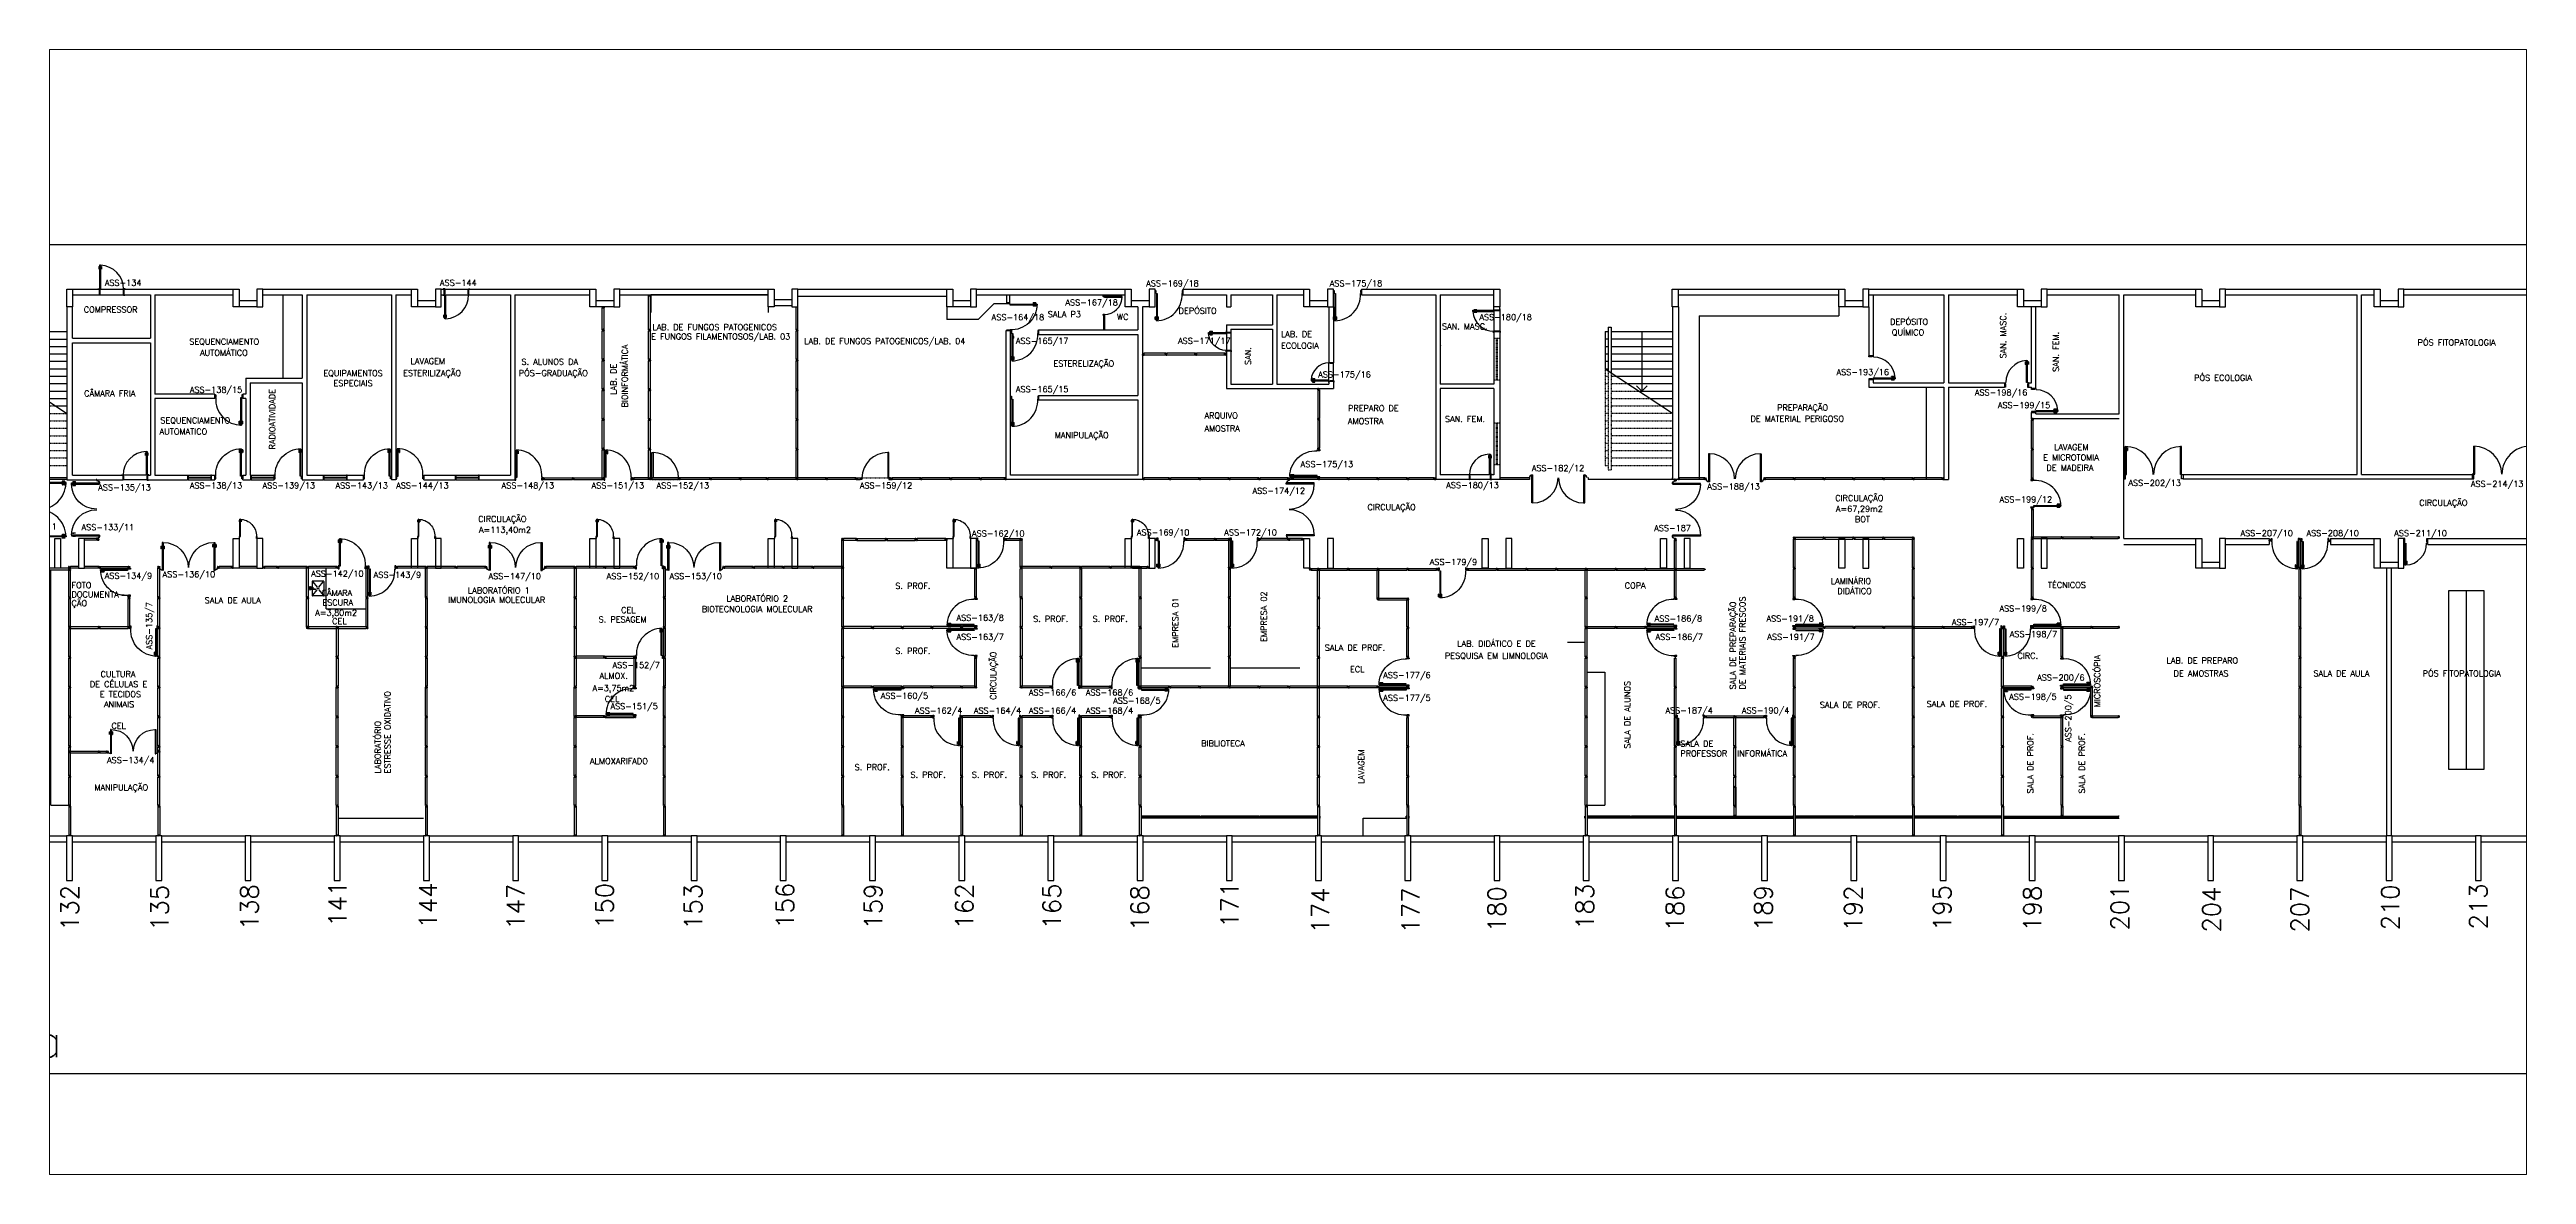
# Paper-space layout 'Layout1' of a CAD drawing. Extents: x 11 to 406, y 68 to 247.
# The model-space entities are those that its viewports show. They can reach past a viewport. Long polylines and large blocks are cut down to what shows.
import ezdxf
from ezdxf.enums import TextEntityAlignment as Align

# ---------------------------------------------------------------- set-up
doc = ezdxf.new("R2010")
doc.units = 0
doc.header["$LTSCALE"] = 0.02
doc.header["$MEASUREMENT"] = 0
doc.header["$PDMODE"] = 99
doc.linetypes.add('DASHEDX2', pattern=[38.1, 25.4, -12.7])
doc.linetypes.add('HIDDEN2', pattern=[0.1875, 0.125, -0.0625])
doc.layers.get('0').update_dxf_attribs({"linetype": 'CONTINUOUS'})
doc.layers.get('DEFPOINTS').update_dxf_attribs({"linetype": 'CONTINUOUS'})
for name, color, linetype in [('ALV', 2, 'CONTINUOUS'), ('AREA', 2, 'CONTINUOUS'), ('BANC', 2, 'CONTINUOUS'), ('DIV', 2, 'CONTINUOUS'), ('EQUIP', 1, 'CONTINUOUS'), ('ESC', 1, 'CONTINUOUS'), ('ESQ', 1, 'CONTINUOUS'), ('ESTR', 3, 'CONTINUOUS'), ('JANELA', 1, 'CONTINUOUS'), ('MARCO', 2, 'CONTINUOUS'), ('MAÇANETA', 1, 'CONTINUOUS'), ('MOBIL', 3, 'CONTINUOUS'), ('NOPILAR1', 2, 'CONTINUOUS'), ('PAREDE ALV', 6, 'CONTINUOUS'), ('PAREDE DIV DEMOLIDA', 2, 'DASHEDX2'), ('PISO', 1, 'CONTINUOUS'), ('PORTA', 2, 'CONTINUOUS'), ('PORTAS', 2, 'CONTINUOUS'), ('SOLEIRA', 1, 'CONTINUOUS'), ('TEXT_CENTRO_CUSTO', 1, 'CONTINUOUS'), ('TEXTO', 2, 'CONTINUOUS'), ('TEXTO-CENTRO-CUSTO', 2, 'CONTINUOUS'), ('TEXTO-ENDEREÇO', 2, 'CONTINUOUS')]:
    doc.layers.add(name, color=color, linetype=linetype)
doc.layers.add('VP', color=255, linetype='CONTINUOUS', plot=False)
doc.styles.add('1', font='romans.shx', dxfattribs={"height": 1.1})
doc.styles.add('NOPILAR', font='simplex.shx', dxfattribs={"height": 0.6})
doc.styles.add('UNB-100', font='simplex.shx', dxfattribs={"height": 0.2})
doc.styles.add('UNB-100-1', font='simplex.shx', dxfattribs={"height": 0.2})
doc.dimstyles.new('1-600', dxfattribs={"dimtxt": 1.1, "dimasz": 2.5, "dimexe": 2, "dimexo": 4, "dimgap": 0.2, "dimtad": 1, "dimdec": 0, "dimzin": 4, "dimdsep": 46, "dimlunit": 6, "dimtxsty": '1', "dimblk1": 'NONE', "dimblk2": 'NONE', "dimsah": 1, "dimcen": 0, "dimclrd": 2, "dimclre": 2, "dimclrt": 2, "dimadec": 0, "dimazin": 0, "dimtfac": 1, "dimtdec": 0, "dimtmove": 2, "dimatfit": 3, "dimldrblk": 'NONE', "dimfxl": 1, "dimtolj": 1, "dimtzin": 0, "dimarcsym": 0})

# ---------------------------------------------------------------- blocks, each defined once
blk = doc.blocks.new('PILAR-SSS')
blk.add_lwpolyline([(0.003, -72.467), (0.003, -73.967), (0.203, -73.967), (0.203, -72.467)], close=True)
blk = doc.blocks.new('PD80-SSS')
at = {"color": 1}
for p, q in [((-0.777, 0.01), (-0.777, -0.03)), ((-0.777, 0.01), (-0.687, 0.01)), ((-0.687, 0), (-0.687, 0.01)), ((-0.777, -0.105), (-0.777, -0.065)), ((-0.777, -0.105), (-0.687, -0.105)), ((-0.767, 0), (-0.767, -0.03)), ((-0.767, 0), (-0.687, 0)), ((-0.767, -0.095), (-0.767, -0.065)), ((-0.767, -0.095), (-0.687, -0.095)), ((-0.687, -0.095), (-0.687, -0.105))]:
    blk.add_line(p, q, dxfattribs=at)
at = {"color": 2}
for p, q in [((-0.075, 0), (0.075, 0)), ((0.075, -0.03), (0.075, 0)), ((-0.817, -0.065), (-0.817, -0.03)), ((-0.085, -0.03), (-0.817, -0.03)), ((-0.085, -0.065), (-0.817, -0.065)), ((-0.085, -0.03), (-0.085, -0.065)), ((-0.075, 0), (-0.075, -0.02)), ((-0.075, -0.02), (-0.04, -0.02)), ((-0.075, -0.781), (-0.04, -0.781)), ((-0.075, -0.801), (-0.075, -0.781)), ((-0.075, -0.801), (0.075, -0.801)), ((-0.075, -0.802), (0.075, -0.802)), ((-0.04, -0.03), (-0.04, -0.02)), ((-0.04, -0.03), (0.075, -0.03)), ((-0.04, -0.771), (0.075, -0.771)), ((-0.04, -0.771), (-0.04, -0.781)), ((0.075, -0.771), (0.075, -0.801))]:
    blk.add_line(p, q, dxfattribs=at)
at = {"color": 1}
blk.add_arc((-0.085, -0.03), 0.731, 182.65712, 270, dxfattribs=at)
blk = doc.blocks.new('PDV2D-SSS')
for p, q in [((-0.148, 0.925), (-0.108, 0.925)), ((-0.148, 0.925), (-0.148, 0.835)), ((-0.138, 0.835), (-0.148, 0.835)), ((-0.138, 0.915), (-0.108, 0.915)), ((-0.138, 0.915), (-0.138, 0.835)), ((-0.106, 0.965), (-0.076, 0.965)), ((-0.106, 0.05), (-0.106, 0.965)), ((-0.076, 0.05), (-0.076, 0.965)), ((-0.034, 0.925), (-0.074, 0.925)), ((-0.044, 0.915), (-0.074, 0.915)), ((-0.044, 0.915), (-0.044, 0.835)), ((-0.044, 0.835), (-0.034, 0.835)), ((-0.034, 0.925), (-0.034, 0.835)), ((-0.95, 0.05), (-0.97, 0.05)), ((-0.97, 0.05), (-0.97, 0.035)), ((-0.97, 0.035), (-0.97, -0.035)), ((-0.95, 0.02), (-0.95, 0.05)), ((-0.95, 0.02), (-0.94, 0.02)), ((-0.94, -0.05), (-0.94, 0.02)), ((-0.076, 0.05), (-0.106, 0.05)), ((-0.051, 0.02), (-0.061, 0.02)), ((-0.061, -0.05), (-0.061, 0.02)), ((-0.051, 0.05), (-0.031, 0.05)), ((-0.051, 0.02), (-0.051, 0.05)), ((-0.031, 0.05), (-0.031, -0.05)), ((-0.97, -0.035), (-0.97, -0.05)), ((-0.97, -0.05), (-0.94, -0.05)), ((-0.031, -0.05), (-0.061, -0.05))]:
    blk.add_line(p, q)
at = {"color": 1}
blk.add_arc((-0.076, 0.1), 0.865, 90, 183.32145, dxfattribs=at)
blk = doc.blocks.new('DIVMT-SSS')
for p, q in [((-0.03, 0.008), (-0.03, 0.03)), ((-0.006, 0.03), (-0.03, 0.03)), ((-0.03, 0.008), (-0.02, 0.008)), ((-0.02, -0.008), (-0.02, 0.008)), ((-0.006, 0.02), (-0.006, 0.03)), ((0.006, 0.02), (-0.006, 0.02)), ((-0.005, 0), (0.005, 0)), ((0.005, 0), (-0.005, 0)), ((0, 0.005), (0, -0.005)), ((0, -0.005), (0, 0.005)), ((0.006, 0.03), (0.03, 0.03)), ((0.006, 0.02), (0.006, 0.03)), ((0.03, 0.008), (0.02, 0.008)), ((0.02, -0.008), (0.02, 0.008)), ((0.03, 0.008), (0.03, 0.03)), ((-0.03, -0.008), (-0.03, -0.03)), ((-0.03, -0.008), (-0.02, -0.008)), ((-0.03, -0.03), (-0.03, -0.97)), ((-0.03, -0.03), (-0.009, -0.03)), ((0.03, -0.03), (-0.03, -0.03)), ((-0.03, -0.03), (-0.006, -0.03)), ((-0.009, -0.03), (-0.027, -0.03)), ((-0.006, -0.02), (-0.006, -0.03)), ((-0.006, -0.02), (0.006, -0.02)), ((-0.006, -0.02), (-0.006, -0.03)), ((0.006, -0.02), (-0.006, -0.02)), ((0.005, -0.03), (-0.005, -0.03)), ((0.006, -0.02), (0.006, -0.03)), ((0.006, -0.02), (0.006, -0.03)), ((0.03, -0.03), (0.006, -0.03)), ((0.03, -0.008), (0.02, -0.008)), ((0.03, -0.008), (0.03, -0.03)), ((0.03, -0.03), (0.03, -0.97)), ((0.03, -0.97), (-0.03, -0.97)), ((-0.006, -0.98), (-0.006, -0.97)), ((-0.006, -0.98), (0.006, -0.98)), ((0.006, -1.001), (-0.006, -1.001)), ((0.005, -0.97), (-0.005, -0.97)), ((0, -0.994), (0, -1.007)), ((0, -1.02), (0, -1.021)), ((0.006, -0.98), (0.006, -0.97))]:
    blk.add_line(p, q)
blk = doc.blocks.new('PILINT-SSS')
for points in [[(0.2, 0), (0.2, -0.6), (0, -0.6), (0, 0)], [(0.8, 0), (0.8, -0.6), (1, -0.6), (1, 0)], [(0.2, -8.39), (0.2, -9.39), (0, -9.39), (0, -8.39)], [(0.8, -8.39), (0.8, -9.39), (1, -9.39), (1, -8.39)]]:
    blk.add_lwpolyline(points, close=True)
blk = doc.blocks.new('DIVINI-SSS')
for p, q in [((-0.02, 0), (-0.02, -0.008)), ((-0.02, 0), (0.001, 0)), ((-0.005, 0), (0.005, 0)), ((0, 0.005), (0, -0.005)), ((0.001, 0), (0.02, 0)), ((-0.03, -0.008), (-0.02, -0.008)), ((-0.03, -0.008), (-0.03, -0.028)), ((-0.03, -0.028), (-0.008, -0.028)), ((-0.03, -0.03), (0.03, -0.03)), ((-0.03, -0.975), (-0.03, -0.03)), ((-0.009, -0.03), (-0.027, -0.03)), ((-0.008, -0.019), (0.008, -0.019)), ((-0.008, -0.019), (-0.008, -0.028)), ((-0.006, -0.021), (-0.006, -0.03)), ((0.006, -0.021), (-0.006, -0.021)), ((-0.006, -0.023), (-0.006, -0.027)), ((-0.004, -0.021), (0.004, -0.021)), ((0.006, -0.021), (0.006, -0.03)), ((0.006, -0.023), (0.006, -0.027)), ((0.008, -0.019), (0.008, -0.028)), ((0.03, -0.028), (0.008, -0.028)), ((0.009, -0.03), (0.027, -0.03)), ((0.02, 0), (0.02, -0.008)), ((0.03, -0.008), (0.02, -0.008)), ((0.03, -0.008), (0.03, -0.028)), ((0.03, -0.975), (0.03, -0.03)), ((-0.03, -0.975), (0.03, -0.975)), ((-0.009, -0.975), (-0.027, -0.975)), ((-0.006, -0.985), (-0.006, -0.975)), ((0.006, -0.985), (-0.006, -0.985)), ((0.006, -1.01), (-0.006, -1.01)), ((0, -0.985), (0, -0.988)), ((0, -1.003), (0, -1.018)), ((0.006, -0.985), (0.006, -0.975)), ((0.03, -0.975), (0.009, -0.975)), ((0.009, -0.975), (0.027, -0.975))]:
    blk.add_line(p, q)
blk = doc.blocks.new('PDVDP-SSS')
for p, q in [((0.112, 0.84), (0.112, -0.1)), ((0.147, 0.84), (0.112, 0.84)), ((0.147, 0.84), (0.147, -0.1)), ((1.853, 0.84), (1.888, 0.84)), ((1.853, 0.84), (1.853, -0.1)), ((1.888, 0.84), (1.888, -0.1)), ((0.009, 0), (-0.009, 0)), ((0, -0.012), (0, 0.01)), ((0.147, -0.1), (0.112, -0.1))]:
    blk.add_line(p, q)
at = {"color": 1}
for centre, radius, start, end in [((0.148, -0.002), 0.843, 0, 90), ((1.853, -0.002), 0.843, 90, 180), ((0.131, 0), 0.101, 180, 270), ((1.87, 0), 0.101, 270, 0)]:
    blk.add_arc(centre, radius, start, end, dxfattribs=at)
blk = doc.blocks.new('MTT-SSS')
for p, q in [((-0.008, 0.03), (-0.03, 0.03)), ((-0.03, 0.03), (-0.03, 0.006)), ((-0.0185, 0.006), (-0.03, 0.006)), ((-0.0185, -0.006), (-0.0185, 0.006)), ((-0.008, 0.03), (-0.008, 0.02)), ((-0.008, 0.02), (0.008, 0.02)), ((-0.0051, 0), (0.0051, 0)), ((0, -0.0051), (0, 0.0051)), ((0.008, 0.03), (0.03, 0.03)), ((0.008, 0.03), (0.008, 0.02)), ((0.0205, -0.006), (0.0205, 0.006)), ((0.0205, 0.006), (0.03, 0.006)), ((0.03, 0.006), (0.03, 0.03)), ((-0.03, -0.03), (-0.03, -0.006)), ((-0.0185, -0.006), (-0.03, -0.006)), ((-0.008, -0.03), (-0.03, -0.03)), ((-0.008, -0.02), (0.008, -0.02)), ((-0.008, -0.03), (-0.008, -0.02)), ((0.008, -0.03), (0.008, -0.02)), ((0.008, -0.03), (0.03, -0.03)), ((0.0205, -0.006), (0.03, -0.006)), ((0.03, -0.006), (0.03, -0.03))]:
    blk.add_line(p, q)
blk = doc.blocks.new('PDV2E-SSS')
at = {"layer": 'DIV'}
for p, q in [((0.034, 0.925), (0.034, 0.835)), ((0.034, 0.925), (0.074, 0.925)), ((0.044, 0.835), (0.034, 0.835)), ((0.044, 0.915), (0.044, 0.835)), ((0.044, 0.915), (0.074, 0.915)), ((0.076, 0.05), (0.076, 0.965)), ((0.106, 0.965), (0.076, 0.965)), ((0.106, 0.05), (0.106, 0.965)), ((0.148, 0.925), (0.108, 0.925)), ((0.138, 0.915), (0.108, 0.915)), ((0.138, 0.915), (0.138, 0.835)), ((0.138, 0.835), (0.148, 0.835)), ((0.148, 0.925), (0.148, 0.835)), ((0.031, 0.05), (0.031, -0.05)), ((0.051, 0.05), (0.031, 0.05)), ((0.051, 0.02), (0.051, 0.05)), ((0.051, 0.02), (0.061, 0.02)), ((0.061, -0.05), (0.061, 0.02)), ((0.076, 0.05), (0.106, 0.05)), ((0.95, 0.02), (0.94, 0.02)), ((0.94, -0.05), (0.94, 0.02)), ((0.95, 0.02), (0.95, 0.05)), ((0.95, 0.05), (0.97, 0.05)), ((0.97, 0.05), (0.97, 0.035)), ((0.97, 0.035), (0.97, -0.035)), ((0.031, -0.05), (0.061, -0.05)), ((0.97, -0.05), (0.94, -0.05)), ((0.97, -0.035), (0.97, -0.05))]:
    blk.add_line(p, q, dxfattribs=at)
at = {"layer": 'DIV', "color": 1}
blk.add_arc((0.076, 0.1), 0.865, 356.67855, 90, dxfattribs=at)
blk = doc.blocks.new('DIV-SSS')
for p, q in [((-0.005, 0), (0.005, 0)), ((0, 0.005), (0, -0.005)), ((-0.03, -0.03), (-0.03, -0.97)), ((0.03, -0.03), (-0.03, -0.03)), ((-0.03, -0.03), (-0.009, -0.03)), ((-0.009, -0.03), (-0.027, -0.03)), ((-0.006, -0.02), (0.006, -0.02)), ((-0.006, -0.02), (-0.006, -0.03)), ((-0.005, -0.022), (0.005, -0.022)), ((-0.005, -0.022), (-0.005, -0.029)), ((0.005, -0.029), (-0.005, -0.029)), ((0.005, -0.03), (-0.005, -0.03)), ((0.005, -0.022), (0.005, -0.029)), ((0.006, -0.02), (0.006, -0.03)), ((0.03, -0.03), (0.03, -0.97)), ((0.03, -0.97), (-0.03, -0.97)), ((0.007, -0.999), (-0.007, -0.999)), ((-0.006, -0.98), (-0.006, -0.97)), ((-0.006, -0.98), (0.006, -0.98)), ((0.005, -0.97), (-0.005, -0.97)), ((0, -0.991), (0, -1.006)), ((0.006, -0.98), (0.006, -0.97))]:
    blk.add_line(p, q)
blk = doc.blocks.new('MTINI-SSS')
for p, q in [((-0.03, 0.008), (-0.03, 0.028)), ((-0.03, 0.028), (-0.008, 0.028)), ((-0.03, 0.008), (-0.02, 0.008)), ((-0.02, 0), (-0.02, 0.008)), ((-0.001, 0), (-0.02, 0)), ((-0.008, 0.019), (-0.008, 0.028)), ((0.008, 0.019), (-0.008, 0.019)), ((0.005, 0), (-0.005, 0)), ((0.02, 0), (-0.001, 0)), ((0, -0.005), (0, 0.005)), ((0.008, 0.019), (0.008, 0.028)), ((0.03, 0.028), (0.008, 0.028)), ((0.03, 0.008), (0.02, 0.008)), ((0.02, 0), (0.02, 0.008)), ((0.03, 0.008), (0.03, 0.028))]:
    blk.add_line(p, q)
blk = doc.blocks.new('PTDP-SSS')
for p, q in [((0.055, 1.015), (0.09, 1.015)), ((0.055, 0.075), (0.055, 1.015)), ((0.09, 0.075), (0.09, 1.015)), ((1.91, 0.075), (1.91, 1.015)), ((1.945, 1.015), (1.91, 1.015)), ((1.945, 0.075), (1.945, 1.015)), ((0.05, 0.075), (0, 0.075)), ((0, 0.075), (0, -0.075)), ((0.05, 0.04), (0.05, 0.075)), ((0.06, 0.04), (0.05, 0.04)), ((0.055, 0.075), (0.09, 0.075)), ((0.06, -0.075), (0.06, 0.04)), ((1.945, 0.075), (1.91, 0.075)), ((1.94, -0.075), (1.94, 0.04)), ((1.94, 0.04), (1.95, 0.04)), ((1.95, 0.04), (1.95, 0.075)), ((1.95, 0.075), (2, 0.075)), ((2, 0.075), (2, -0.075)), ((0, -0.075), (0.06, -0.075)), ((2, -0.075), (1.94, -0.075))]:
    blk.add_line(p, q)
for centre, start, end in [((0.055, 0.075), 0, 90), ((1.945, 0.075), 90, 180)]:
    blk.add_arc(centre, 0.94, start, end)
blk = doc.blocks.new('MACANETA-SSS')
at = {"layer": 'MAÇANETA'}
for p, q in [((-0.077, 0.052), (-0.077, 0.12)), ((-0.059, 0.052), (-0.059, 0.12)), ((-0.059, 0.075), (-0.036, 0.075)), ((-0.059, 0.052), (-0.036, 0.052)), ((-0.036, 0.044), (-0.036, 0.084)), ((-0.036, 0.084), (-0.03, 0.084)), ((-0.036, 0.044), (-0.03, 0.044)), ((0.006, 0.084), (0, 0.084)), ((0.006, 0.044), (0, 0.044)), ((0.006, 0.044), (0.006, 0.084)), ((0.029, 0.075), (0.006, 0.075)), ((0.029, 0.052), (0.006, 0.052)), ((0.029, 0.052), (0.029, 0.12)), ((0.047, 0.052), (0.047, 0.12))]:
    blk.add_line(p, q, dxfattribs=at)
for centre, start, end in [((-0.068, 0.12), 90, 180), ((-0.068, 0.052), 180, 270), ((-0.068, 0.12), 0, 90), ((-0.068, 0.052), 270, 0), ((0.038, 0.12), 90, 180), ((0.038, 0.052), 180, 270), ((0.038, 0.12), 0, 90), ((0.038, 0.052), 270, 0)]:
    blk.add_arc(centre, 0.00874, start, end, dxfattribs=at)
blk = doc.blocks.new('DOOR-60-SSS')
at = {"layer": 'PORTA'}
for p, q in [((-0.045, -0.6), (-0.045, 0)), ((-0.015, 0), (-0.045, 0)), ((-0.015, -0.6), (-0.015, 0)), ((-0.045, -0.6), (-0.015, -0.6))]:
    blk.add_line(p, q, dxfattribs=at)
at = {"layer": 'PORTA', "color": 1}
blk.add_arc((-0.015, 0), 0.6, 180, 267.13401, dxfattribs=at)
at = {"layer": 'PORTA'}
blk.add_blockref('MACANETA-SSS', (-0.015, -0.6), dxfattribs=at)
blk = doc.blocks.new('*D65')
at = {"color": 2, "linetype": 'ByBlock', "transparency": 16777216}
for p, q in [((-192.266, 355.563), (-192.266, 351.063)), ((-18.266, 355.563), (-18.266, 351.063)), ((-18.266, 353.063), (-192.266, 353.063))]:
    blk.add_line(p, q, dxfattribs=at)
at = {"layer": 'DEFPOINTS', "color": 0, "linetype": 'ByBlock', "transparency": 16777216}
for p in [(-192.266, 359.563), (-18.266, 359.563), (-192.266, 353.063)]:
    blk.add_point(p, dxfattribs=at)
at = {"color": 2, "linetype": 'ByBlock', "transparency": 16777216, "insert": (-105.266, 353.996), "char_height": 1.1, "attachment_point": 5, "style": '1'}
blk.add_mtext('\\A1;Biologia', dxfattribs=at)
blk = doc.blocks.new('_NONE')
at = {"color": 0, "linetype": 'ByBlock'}
blk.add_circle((0, 0), 0.25, dxfattribs=at)
blk = doc.blocks.new('MTT')
for p, q in [((-0.008, 0.03), (-0.03, 0.03)), ((-0.03, 0.03), (-0.03, 0.006)), ((-0.0185, 0.006), (-0.03, 0.006)), ((-0.0185, -0.006), (-0.0185, 0.006)), ((-0.008, 0.03), (-0.008, 0.02)), ((-0.008, 0.02), (0.008, 0.02)), ((-0.0051, 0), (0.0051, 0)), ((0, -0.0051), (0, 0.0051)), ((0.008, 0.03), (0.03, 0.03)), ((0.008, 0.03), (0.008, 0.02)), ((0.0205, -0.006), (0.0205, 0.006)), ((0.0205, 0.006), (0.03, 0.006)), ((0.03, 0.006), (0.03, 0.03)), ((-0.03, -0.03), (-0.03, -0.006)), ((-0.0185, -0.006), (-0.03, -0.006)), ((-0.008, -0.03), (-0.03, -0.03)), ((-0.008, -0.02), (0.008, -0.02)), ((-0.008, -0.03), (-0.008, -0.02)), ((0.008, -0.03), (0.008, -0.02)), ((0.008, -0.03), (0.03, -0.03)), ((0.0205, -0.006), (0.03, -0.006)), ((0.03, -0.006), (0.03, -0.03))]:
    blk.add_line(p, q)
blk = doc.blocks.new('MDIVMT-SSS')
for p, q in [((-0.03, 0.03), (-0.03, 0.006)), ((-0.008, 0.03), (-0.03, 0.03)), ((-0.0185, 0.006), (-0.03, 0.006)), ((-0.0185, -0.006), (-0.0185, 0.006)), ((-0.008, 0.03), (-0.008, 0.02)), ((-0.008, 0.02), (0.008, 0.02)), ((-0.0051, 0), (0.0051, 0)), ((-0.0051, 0), (0.0051, 0)), ((0, -0.0051), (0, 0.0051)), ((0, -0.0051), (0, 0.0051)), ((0.008, 0.03), (0.008, 0.02)), ((0.008, 0.03), (0.03, 0.03)), ((0.0205, 0.006), (0.03, 0.006)), ((0.0205, -0.006), (0.0205, 0.006)), ((0.0205, 0.006), (0.03, 0.006)), ((0.0205, -0.006), (0.0205, 0.006)), ((0.03, 0.03), (0.03, -0.03)), ((0.03, 0.03), (0.47, 0.03)), ((0.03, 0.006), (0.03, 0.03)), ((0.03, 0.009), (0.03, 0.027)), ((0.03, 0.005), (0.03, -0.005)), ((0.47, 0.03), (0.47, -0.03)), ((0.4795, 0.006), (0.47, 0.006)), ((0.47, 0.005), (0.47, -0.005)), ((0.4795, -0.006), (0.4795, 0.006)), ((0.4949, 0), (0.5051, 0)), ((0.5051, 0), (0.4949, 0)), ((0.5, -0.0051), (0.5, 0.0051)), ((-0.0185, -0.006), (-0.03, -0.006)), ((-0.03, -0.03), (-0.03, -0.006)), ((-0.008, -0.03), (-0.03, -0.03)), ((-0.008, -0.03), (-0.008, -0.02)), ((-0.008, -0.02), (0.008, -0.02)), ((0.008, -0.03), (0.008, -0.02)), ((0.008, -0.03), (0.03, -0.03)), ((0.0205, -0.006), (0.03, -0.006)), ((0.0205, -0.006), (0.03, -0.006)), ((0.03, -0.006), (0.03, -0.03)), ((0.03, -0.03), (0.03, -0.009)), ((0.03, -0.009), (0.03, -0.027)), ((0.03, -0.03), (0.47, -0.03)), ((0.4795, -0.006), (0.47, -0.006))]:
    blk.add_line(p, q)
blk = doc.blocks.new('INOXA1-P-SSS')
for p, q in [((0.043, 0.008), (0.043, -0.022)), ((0.062, 0.04), (0.071, 0.04)), ((0.131, 0.048), (0.076, 0.043)), ((0.131, -0.002), (0.076, 0.003)), ((0.12, 0.23), (0.12, 0.047)), ((0.22, 0.25), (0.14, 0.25)), ((0.15, 0.22), (0.287, 0.043)), ((0.5, 0.25), (0.22, 0.25)), ((0.353, 0.043), (0.49, 0.22)), ((0.52, 0.23), (0.52, -0.23)), ((0.22, -0.027), (0.054, -0.027)), ((0.22, -0.037), (0.054, -0.037)), ((0.063, -0.003), (0.063, -0.021)), ((0.12, -0.001), (0.12, -0.027)), ((0.12, -0.037), (0.12, -0.23)), ((0.22, -0.25), (0.14, -0.25)), ((0.15, -0.22), (0.287, -0.043)), ((0.231, -0.027), (0.22, -0.027)), ((0.231, -0.037), (0.22, -0.037)), ((0.5, -0.25), (0.22, -0.25)), ((0.353, -0.043), (0.49, -0.22))]:
    blk.add_line(p, q)
blk.add_lwpolyline([(0.076, 0.003), (0.072, 0.004), (0.069, 0.009), (0.067, 0.015), (0.066, 0.023), (0.067, 0.031), (0.069, 0.037), (0.072, 0.042), (0.076, 0.043)])
blk.add_lwpolyline([(0.131, 0.048), (0.137, 0.046), (0.143, 0.041), (0.147, 0.033), (0.148, 0.023), (0.147, 0.013), (0.143, 0.006), (0.137, 0), (0.131, -0.002), (0.125, 0), (0.119, 0.006), (0.115, 0.013), (0.114, 0.023), (0.115, 0.033), (0.119, 0.041), (0.125, 0.046)], close=True)
for radius in [0.0266, 0.0163]:
    blk.add_circle((0.32, 0), radius)
for centre, radius, start, end in [((0.054, 0.023), 0.0349, 36.17047, 252.25677), ((0.054, 0.023), 0.0189, 62.73673, 235.73755), ((0.073, -0.003), 0.01, 102.82848, 180), ((0.054, 0.023), 0.0349, 285.53733, 323.99874), ((0.14, 0.23), 0.02, 90, 180), ((0.5, 0.23), 0.02, 360, 90), ((0.054, -0.032), 0.0145, 20.16101, 339.83899), ((0.054, -0.032), 0.005, 90.00373, 269.99627), ((0.14, -0.23), 0.02, 180, 270), ((0.231, -0.032), 0.00738, 222.65589, 137.34411), ((0.231, -0.032), 0.005, 269.99352, 90.00648), ((0.5, -0.23), 0.02, 270, 360)]:
    blk.add_arc(centre, radius, start, end)
blk = doc.blocks.new('ESCASS-SSN')
at = {"layer": 'ESC'}
for p, q in [((-2.66, -1.888), (-2.66, -4.249)), ((-0.6, -1.888), (-2.66, -1.888)), ((-0.6, -2.138), (-2.66, -2.138)), ((-0.6, -2.388), (-2.66, -2.388)), ((-0.6, -1.738), (-0.6, -3.271)), ((-0.5, -1.738), (-0.6, -1.738)), ((-0.5, -1.738), (-0.5, -3.204)), ((-0.4, -1.888), (-0.5, -1.888)), ((-0.4, -2.138), (-0.5, -2.138)), ((-0.4, -2.388), (-0.5, -2.388)), ((-0.4, -1.888), (-0.4, -3.138)), ((-0.6, -2.638), (-2.66, -2.638)), ((-0.6, -2.888), (-2.66, -2.888)), ((-0.4, -3.138), (-2.66, -4.638)), ((-0.6, -3.138), (-2.66, -3.138)), ((-0.4, -2.638), (-0.5, -2.638)), ((-0.4, -2.888), (-0.5, -2.888)), ((-0.4, -3.138), (-0.5, -3.138)), ((-0.777, -3.388), (-2.66, -3.388)), ((-1.153, -3.638), (-2.66, -3.638)), ((-1.53, -3.888), (-2.66, -3.888)), ((-1.907, -4.138), (-2.66, -4.138)), ((-2.283, -4.388), (-2.66, -4.388))]:
    blk.add_line(p, q, dxfattribs=at)
at = {"layer": 'ESC', "linetype": 'HIDDEN2'}
for p, q in [((-0.6, -3.271), (-0.6, -6.538)), ((-0.5, -3.204), (-0.5, -6.538)), ((-0.4, -3.138), (-0.4, -6.388)), ((-0.6, -4.138), (-1.907, -4.138)), ((-0.6, -3.888), (-1.53, -3.888)), ((-0.6, -3.638), (-1.153, -3.638)), ((-0.6, -3.388), (-0.777, -3.388)), ((-0.4, -3.388), (-0.5, -3.388)), ((-0.4, -3.638), (-0.5, -3.638)), ((-0.4, -3.888), (-0.5, -3.888)), ((-0.4, -4.138), (-0.5, -4.138)), ((-2.66, -4.268), (-2.66, -6.388)), ((-0.6, -4.638), (-2.66, -4.638)), ((-0.6, -4.888), (-2.66, -4.888)), ((-0.6, -4.388), (-2.283, -4.388)), ((-0.4, -4.388), (-0.5, -4.388)), ((-0.4, -4.638), (-0.5, -4.638)), ((-0.4, -4.888), (-0.5, -4.888)), ((-0.6, -5.138), (-2.66, -5.138)), ((-0.6, -5.388), (-2.66, -5.388)), ((-0.6, -5.638), (-2.66, -5.638)), ((-0.4, -5.138), (-0.5, -5.138)), ((-0.4, -5.388), (-0.5, -5.388)), ((-0.4, -5.638), (-0.5, -5.638)), ((-0.6, -5.888), (-2.66, -5.888)), ((-0.6, -6.138), (-2.66, -6.138)), ((-0.6, -6.388), (-2.66, -6.388)), ((-0.5, -6.538), (-0.6, -6.538)), ((-0.4, -5.888), (-0.5, -5.888)), ((-0.4, -6.138), (-0.5, -6.138)), ((-0.4, -6.388), (-0.5, -6.388))]:
    blk.add_line(p, q, dxfattribs=at)
blk = doc.blocks.new('ESCASSN-SSN')
at = {"layer": 'ALV', "xscale": -1}
blk.add_blockref('ESCASS-SSN', (0, 0), dxfattribs=at)

msp = doc.modelspace()

# ---------------------------------------------------------------- linework, layer by layer
msp.add_line((-81.634, 373.043), (-81.634, 373.043))
at = {"layer": 'ALV'}
for p, q in [((-102.066, 379.453), (-101.171, 379.453)), ((-102.063, 379.253), (-101.171, 379.253)), ((-101.171, 379.453), (-101.171, 379.253)), ((-100.341, 379.453), (-96.666, 379.453)), ((-100.341, 379.453), (-100.341, 379.253)), ((-100.341, 379.253), (-99.446, 379.253)), ((-99.446, 379.253), (-99.446, 377.798)), ((-99.296, 379.253), (-99.296, 375.917)), ((-99.296, 379.253), (-96.675, 379.253)), ((-95.866, 379.053), (-96.466, 379.053)), ((-95.666, 379.453), (-90.675, 379.453)), ((-95.666, 379.253), (-94.342, 379.253)), ((-94.342, 379.253), (-94.342, 376.453)), ((-94.192, 379.253), (-94.192, 373.191)), ((-94.192, 379.253), (-91.342, 379.253)), ((-91.342, 379.253), (-91.342, 373.041)), ((-91.192, 379.253), (-91.192, 373.041)), ((-91.192, 379.253), (-90.666, 379.253)), ((-89.866, 379.053), (-90.466, 379.053)), ((-89.666, 379.453), (-89.566, 379.453)), ((-89.666, 379.253), (-89.566, 379.253)), ((-89.566, 379.253), (-89.566, 379.453)), ((-88.736, 379.453), (-84.675, 379.453)), ((-88.736, 379.253), (-88.736, 379.453)), ((-88.736, 379.253), (-87.343, 379.253)), ((-87.343, 379.253), (-87.343, 373.191)), ((-87.193, 379.253), (-87.193, 373.041)), ((-87.193, 379.253), (-84.666, 379.253)), ((-83.866, 379.053), (-84.466, 379.053)), ((-83.666, 379.453), (-78.675, 379.453)), ((-83.666, 379.253), (-78.675, 379.253)), ((-77.875, 379.093), (-78.475, 379.093)), ((-77.666, 379.453), (-72.666, 379.453)), ((-77.666, 379.213), (-72.666, 379.213)), ((-71.866, 379.053), (-72.466, 379.053)), ((-71.666, 379.453), (-66.675, 379.453)), ((-71.666, 379.253), (-66.666, 379.253)), ((-70.645, 378.992), (-70.645, 379.253)), ((-70.545, 378.992), (-70.545, 379.253)), ((-65.866, 379.053), (-66.466, 379.053)), ((-64.727, 379.453), (-60.675, 379.453)), ((-64.727, 379.453), (-64.727, 379.253)), ((-64.727, 379.253), (-63.266, 379.253)), ((-63.266, 379.253), (-63.266, 378.853)), ((-63.116, 379.253), (-61.716, 379.253)), ((-63.116, 379.253), (-63.116, 378.853)), ((-61.716, 379.253), (-61.716, 378.253)), ((-61.566, 379.253), (-61.566, 376.253)), ((-61.566, 379.253), (-60.675, 379.253)), ((-59.866, 379.053), (-60.466, 379.053)), ((-58.727, 379.453), (-54.274, 379.453)), ((-58.727, 379.453), (-58.727, 379.253)), ((-58.727, 379.253), (-56.224, 379.253)), ((-56.224, 379.253), (-56.224, 373.053)), ((-56.074, 379.253), (-56.074, 376.253)), ((-56.074, 379.253), (-54.274, 379.253)), ((-48.066, 379.453), (-42.675, 379.453)), ((-48.066, 379.253), (-42.675, 379.253)), ((-41.866, 379.053), (-42.466, 379.053)), ((-41.666, 379.453), (-36.675, 379.453)), ((-41.666, 379.253), (-39.137, 379.253)), ((-41.516, 379.253), (-41.516, 377.206)), ((-39.137, 379.253), (-39.137, 376.304)), ((-38.987, 379.253), (-38.987, 376.304)), ((-38.987, 379.253), (-36.675, 379.253)), ((-35.866, 379.053), (-36.466, 379.053)), ((-35.666, 379.453), (-30.675, 379.453)), ((-35.666, 379.253), (-33.241, 379.253)), ((-33.241, 375.253), (-33.241, 379.253)), ((-33.091, 371.068), (-33.091, 379.253)), ((-33.091, 379.253), (-30.675, 379.253)), ((-29.866, 379.053), (-30.466, 379.053)), ((-29.666, 379.453), (-24.675, 379.453)), ((-29.666, 379.253), (-25.241, 379.253)), ((-25.241, 373.218), (-25.241, 379.253)), ((-25.091, 373.218), (-25.091, 379.253)), ((-25.091, 379.253), (-24.675, 379.253)), ((-23.866, 379.053), (-24.466, 379.053)), ((-23.666, 379.453), (-18.675, 379.453)), ((-23.666, 379.253), (-18.675, 379.253)), ((-102.263, 378.851), (-102.263, 373.041)), ((-102.066, 377.798), (-102.066, 378.851)), ((-95.866, 378.853), (-96.466, 378.853)), ((-89.866, 378.853), (-90.466, 378.853)), ((-83.866, 378.853), (-84.466, 378.853)), ((-77.875, 378.893), (-78.475, 378.893)), ((-71.866, 378.853), (-72.466, 378.853)), ((-66.241, 378.853), (-66.466, 378.853)), ((-66.241, 378.853), (-66.241, 378.078)), ((-65.866, 378.853), (-66.091, 378.853)), ((-66.091, 378.853), (-66.091, 373.043)), ((-63.266, 378.853), (-63.116, 378.853)), ((-63.266, 378.253), (-63.266, 378.003)), ((-63.266, 378.253), (-61.716, 378.253)), ((-59.866, 378.853), (-60.466, 378.853)), ((-59.816, 378.853), (-59.816, 376.983)), ((-59.666, 378.853), (-59.666, 376.983)), ((-54.274, 378.753), (-54.274, 378.853)), ((-54.274, 378.753), (-54.074, 378.753)), ((-54.074, 378.753), (-54.074, 378.853)), ((-48.263, 378.851), (-48.263, 373.063)), ((-48.066, 378.851), (-48.066, 373.063)), ((-41.866, 378.853), (-42.466, 378.853)), ((-41.666, 378.853), (-41.666, 377.206)), ((-35.866, 378.853), (-36.466, 378.853)), ((-36.197, 376.304), (-36.197, 378.853)), ((-36.047, 376.104), (-36.047, 378.853)), ((-29.866, 378.853), (-30.466, 378.853)), ((-23.866, 378.853), (-24.466, 378.853)), ((-102.066, 377.798), (-99.446, 377.798)), ((-102.066, 373.191), (-102.066, 377.648)), ((-102.066, 377.648), (-99.446, 377.648)), ((-99.446, 377.648), (-99.446, 373.191)), ((-70.67, 373.043), (-70.67, 378.053)), ((-70.67, 378.053), (-70.52, 378.053)), ((-70.52, 373.193), (-70.52, 378.053)), ((-69.58, 378.078), (-66.241, 378.078)), ((-69.58, 378.078), (-69.58, 377.928)), ((-69.58, 377.928), (-66.241, 377.928)), ((-66.241, 377.928), (-66.241, 375.878)), ((-63.266, 378.003), (-63.116, 378.003)), ((-63.266, 377.373), (-63.266, 376.103)), ((-63.266, 377.373), (-63.116, 377.373)), ((-63.116, 378.103), (-63.116, 378.003)), ((-63.116, 378.103), (-61.716, 378.103)), ((-63.116, 377.373), (-63.116, 376.253)), ((-61.716, 378.103), (-61.716, 376.253)), ((-54.274, 378.023), (-54.274, 376.253)), ((-54.274, 378.023), (-54.074, 378.023)), ((-54.074, 378.023), (-54.074, 373.053)), ((-59.816, 376.983), (-59.666, 376.983)), ((-41.516, 377.206), (-41.666, 377.206)), ((-97.281, 375.917), (-99.296, 375.917)), ((-99.296, 375.767), (-99.296, 373.191)), ((-97.281, 375.767), (-99.296, 375.767)), ((-97.281, 375.917), (-97.281, 375.767)), ((-96.241, 375.917), (-96.341, 375.917)), ((-96.341, 375.917), (-96.341, 375.767)), ((-96.241, 375.767), (-96.341, 375.767)), ((-96.241, 376.453), (-96.241, 375.917)), ((-96.241, 376.453), (-94.342, 376.453)), ((-96.241, 375.767), (-96.241, 373.191)), ((-96.091, 376.303), (-96.091, 373.191)), ((-96.091, 376.303), (-94.342, 376.303)), ((-94.342, 376.303), (-94.342, 373.041)), ((-69.58, 375.878), (-66.241, 375.878)), ((-69.58, 375.878), (-69.58, 375.728)), ((-69.58, 375.728), (-66.241, 375.728)), ((-66.241, 375.728), (-66.241, 373.193)), ((-63.266, 376.103), (-59.666, 376.103)), ((-63.116, 376.253), (-61.716, 376.253)), ((-61.566, 376.253), (-59.816, 376.253)), ((-59.816, 376.353), (-59.816, 376.253)), ((-59.816, 376.353), (-59.666, 376.353)), ((-59.666, 376.353), (-59.666, 376.103)), ((-54.274, 376.253), (-56.074, 376.253)), ((-54.274, 376.103), (-56.074, 376.103)), ((-56.074, 376.103), (-56.074, 373.203)), ((-54.274, 376.103), (-54.274, 373.203)), ((-41.666, 376.404), (-41.666, 376.154)), ((-41.516, 376.404), (-41.666, 376.404)), ((-41.666, 376.154), (-39.137, 376.154)), ((-41.516, 376.404), (-41.516, 376.304)), ((-41.516, 376.304), (-39.137, 376.304)), ((-39.137, 376.154), (-39.137, 373.043)), ((-38.987, 376.304), (-37.099, 376.304)), ((-38.987, 376.154), (-38.987, 373.043)), ((-38.987, 376.154), (-37.099, 376.154)), ((-37.099, 376.304), (-37.099, 376.154)), ((-36.297, 376.304), (-36.297, 376.154)), ((-36.297, 376.304), (-36.197, 376.304)), ((-36.297, 376.154), (-36.197, 376.154)), ((-36.197, 376.104), (-36.197, 376.154)), ((-36.197, 376.104), (-36.047, 376.104)), ((-36.197, 375.303), (-36.047, 375.303)), ((-36.197, 375.103), (-36.197, 375.303)), ((-36.197, 375.103), (-33.241, 375.103)), ((-36.047, 375.253), (-36.047, 375.303)), ((-36.047, 375.253), (-33.241, 375.253)), ((-102.066, 373.191), (-100.376, 373.191)), ((-100.376, 373.191), (-100.376, 373.041)), ((-99.546, 373.191), (-99.446, 373.191)), ((-99.546, 373.191), (-99.546, 373.041)), ((-99.296, 373.191), (-98.197, 373.191)), ((-98.197, 373.191), (-98.197, 373.041)), ((-97.397, 373.041), (-97.397, 373.191)), ((-97.397, 373.191), (-97.281, 373.191)), ((-97.281, 373.041), (-97.281, 373.191)), ((-96.341, 373.041), (-96.341, 373.191)), ((-96.341, 373.191), (-96.241, 373.191)), ((-96.091, 373.191), (-96.081, 373.191)), ((-96.081, 373.191), (-96.081, 373.041)), ((-95.281, 373.041), (-95.281, 373.191)), ((-95.281, 373.041), (-95.281, 373.191)), ((-94.192, 373.191), (-93.636, 373.191)), ((-93.636, 373.191), (-93.636, 373.041)), ((-92.836, 373.041), (-92.836, 373.191)), ((-92.836, 373.191), (-92.281, 373.191)), ((-92.281, 373.041), (-92.281, 373.191)), ((-92.281, 373.041), (-92.281, 373.191)), ((-90.252, 373.191), (-89.198, 373.191)), ((-90.252, 373.041), (-90.252, 373.191)), ((-89.198, 373.191), (-89.198, 373.041)), ((-88.398, 373.041), (-88.398, 373.191)), ((-88.398, 373.191), (-87.343, 373.191)), ((-66.241, 373.193), (-70.52, 373.193)), ((-55.104, 373.203), (-56.074, 373.203)), ((-55.104, 373.203), (-55.104, 373.053)), ((-54.374, 373.203), (-54.374, 373.053)), ((-31.096, 373.218), (-25.241, 373.218)), ((-31.096, 373.218), (-31.096, 373.068)), ((-25.091, 373.218), (-21.378, 373.218)), ((-21.378, 373.218), (-21.378, 373.068)), ((-19.377, 373.218), (-18.241, 373.218)), ((-19.377, 373.068), (-19.377, 373.218)), ((-102.263, 373.041), (-102.066, 373.041)), ((-102.066, 373.041), (-100.376, 373.041)), ((-99.546, 373.041), (-98.197, 373.041)), ((-97.397, 373.041), (-97.281, 373.041)), ((-96.341, 373.041), (-96.081, 373.041)), ((-94.342, 373.041), (-93.636, 373.041)), ((-92.836, 373.041), (-92.281, 373.041)), ((-91.192, 373.041), (-91.342, 373.041)), ((-90.252, 373.041), (-89.198, 373.041)), ((-88.398, 373.041), (-87.193, 373.041)), ((-71.554, 373.073), (-71.555, 373.073)), ((-71.528, 373.073), (-71.542, 373.073)), ((-71.535, 373.067), (-71.535, 373.079)), ((-71.514, 373.079), (-71.514, 373.067)), ((-71.514, 373.079), (-71.504, 373.079)), ((-71.514, 373.067), (-71.504, 373.067)), ((-71.504, 373.043), (-71.504, 373.103)), ((-70.67, 373.103), (-71.504, 373.103)), ((-71.504, 373.068), (-71.504, 373.078)), ((-70.67, 373.043), (-71.504, 373.043)), ((-66.091, 373.043), (-70.67, 373.043)), ((-55.104, 373.053), (-56.224, 373.053)), ((-54.074, 373.053), (-54.374, 373.053)), ((-48.263, 373.043), (-48.263, 373.103)), ((-48.263, 373.063), (-48.066, 373.063)), ((-39.137, 373.043), (-38.987, 373.043)), ((-31.096, 373.068), (-21.378, 373.068)), ((-19.377, 373.068), (-18.091, 373.068)), ((-33.091, 371.068), (-30.675, 371.068)), ((-33.091, 370.868), (-30.675, 370.868)), ((-29.67, 370.868), (-28.203, 370.868)), ((-29.666, 371.063), (-28.203, 371.063)), ((-28.203, 371.063), (-28.203, 370.868)), ((-26.138, 371.063), (-24.666, 371.063)), ((-26.138, 371.063), (-26.138, 370.868)), ((-26.138, 370.868), (-24.675, 370.868)), ((-22.863, 371.062), (-18.675, 371.062)), ((-22.863, 370.868), (-22.863, 371.062)), ((-22.863, 370.868), (-18.675, 370.868)), ((-83.866, 370.124), (-84.466, 370.124)), ((-29.866, 370.263), (-30.466, 370.263)), ((-29.866, 370.063), (-30.466, 370.063)), ((-23.866, 370.263), (-24.466, 370.263)), ((-23.866, 370.063), (-24.466, 370.063)), ((-24.241, 361.063), (-24.241, 370.063)), ((-24.091, 361.063), (-24.091, 370.063)), ((-105.066, 361.063), (-102.266, 361.063)), ((-105.066, 360.863), (-102.266, 360.863)), ((-102.066, 361.063), (-99.266, 361.063)), ((-102.066, 360.863), (-99.266, 360.863)), ((-99.066, 361.063), (-96.266, 361.063)), ((-99.066, 360.863), (-96.266, 360.863)), ((-96.066, 361.063), (-93.266, 361.063)), ((-96.066, 360.863), (-93.266, 360.863)), ((-93.066, 361.063), (-90.266, 361.063)), ((-93.066, 360.863), (-90.266, 360.863)), ((-90.066, 361.063), (-87.266, 361.063)), ((-90.066, 360.863), (-87.266, 360.863)), ((-87.066, 361.063), (-84.266, 361.063)), ((-87.066, 360.863), (-84.266, 360.863)), ((-84.066, 361.063), (-81.266, 361.063)), ((-84.066, 360.863), (-81.266, 360.863)), ((-81.066, 361.063), (-78.266, 361.063)), ((-81.066, 360.863), (-78.266, 360.863)), ((-78.066, 361.063), (-75.266, 361.063)), ((-78.066, 360.863), (-75.266, 360.863)), ((-75.066, 361.063), (-72.266, 361.063)), ((-75.066, 360.863), (-72.266, 360.863)), ((-72.066, 361.063), (-69.266, 361.063)), ((-72.066, 360.863), (-69.266, 360.863)), ((-69.066, 361.063), (-66.266, 361.063)), ((-69.066, 360.863), (-66.266, 360.863)), ((-66.066, 361.063), (-63.266, 361.063)), ((-66.066, 360.863), (-63.266, 360.863)), ((-63.066, 361.063), (-60.266, 361.063)), ((-63.066, 360.863), (-60.266, 360.863)), ((-60.066, 361.063), (-57.266, 361.063)), ((-60.066, 360.863), (-57.266, 360.863)), ((-57.066, 361.063), (-54.266, 361.063)), ((-57.066, 360.863), (-54.266, 360.863)), ((-54.066, 361.063), (-51.266, 361.063)), ((-54.066, 360.863), (-51.266, 360.863)), ((-51.066, 361.063), (-48.266, 361.063)), ((-51.066, 360.863), (-48.266, 360.863)), ((-48.066, 361.063), (-45.266, 361.063)), ((-48.066, 360.863), (-45.266, 360.863)), ((-45.066, 361.063), (-42.266, 361.063)), ((-45.066, 360.863), (-42.266, 360.863)), ((-42.066, 361.063), (-39.266, 361.063)), ((-42.066, 360.863), (-39.266, 360.863)), ((-39.066, 361.063), (-36.266, 361.063)), ((-39.066, 360.863), (-36.266, 360.863)), ((-36.066, 361.063), (-33.266, 361.063)), ((-36.066, 360.863), (-33.266, 360.863)), ((-33.066, 361.063), (-30.266, 361.063)), ((-33.066, 360.863), (-30.266, 360.863)), ((-30.066, 361.063), (-27.266, 361.063)), ((-30.066, 360.863), (-27.266, 360.863)), ((-27.066, 361.063), (-24.266, 361.063)), ((-27.066, 360.863), (-24.266, 360.863)), ((-24.066, 361.063), (-21.266, 361.063)), ((-24.066, 360.863), (-21.266, 360.863)), ((-21.066, 361.063), (-18.266, 361.063)), ((-21.066, 360.863), (-18.266, 360.863))]:
    msp.add_line(p, q, dxfattribs=at)
at = {"layer": 'BANC', "color": 2}
msp.add_line((-94.992, 379.253), (-94.992, 376.453), dxfattribs=at)
at = {"layer": 'BANC'}
for p, q in [((-47.366, 378.553), (-47.366, 373.063)), ((-47.366, 378.553), (-42.666, 378.553)), ((-42.666, 378.853), (-42.666, 378.553)), ((-39.737, 376.154), (-39.737, 373.043)), ((-102.796, 362.103), (-102.796, 370.003)), ((-93.536, 368.703), (-93.536, 370.063)), ((-71.666, 370.063), (-72.666, 370.063)), ((-21.569, 363.308), (-21.569, 369.308)), ((-93.536, 368.703), (-92.196, 368.703)), ((-102.136, 368.043), (-101.436, 368.043)), ((-51.196, 367.573), (-51.798, 367.573)), ((-40.196, 368.043), (-40.797, 368.044)), ((-63.796, 366.704), (-66.136, 366.704)), ((-60.796, 366.704), (-63.136, 366.704)), ((-51.136, 366.573), (-50.536, 366.573)), ((-50.536, 366.573), (-50.536, 362.103)), ((-102.136, 363.853), (-101.436, 363.853)), ((-102.796, 362.103), (-102.196, 362.103)), ((-93.136, 361.663), (-90.266, 361.663)), ((-58.666, 361.063), (-58.666, 361.663)), ((-58.666, 361.663), (-57.216, 361.663)), ((-51.136, 362.103), (-50.536, 362.103))]:
    msp.add_line(p, q, dxfattribs=at)
msp.add_lwpolyline([(-22.169, 363.308), (-20.969, 363.308), (-20.969, 369.308), (-22.169, 369.308)], close=True, dxfattribs=at)
at = {"layer": 'DIV'}
for p, q in [((-82.695, 379.223), (-82.635, 379.223)), ((-82.695, 378.102), (-82.695, 379.223)), ((-82.671, 379.253), (-82.659, 379.253)), ((-82.659, 379.232), (-82.671, 379.232)), ((-82.671, 379.232), (-82.671, 379.223)), ((-82.67, 379.223), (-82.66, 379.223)), ((-82.665, 379.272), (-82.665, 379.274)), ((-82.665, 379.246), (-82.665, 379.26)), ((-82.659, 379.232), (-82.659, 379.223)), ((-82.635, 378.102), (-82.635, 379.223)), ((-67.409, 379.201), (-67.409, 379.251)), ((-67.399, 379.201), (-67.409, 379.201)), ((-67.369, 379.201), (-67.404, 379.201)), ((-67.404, 379.201), (-67.404, 379.191)), ((-67.404, 379.191), (-67.399, 379.191)), ((-67.399, 379.253), (-67.399, 379.216)), ((-67.369, 379.216), (-67.399, 379.216)), ((-67.399, 379.216), (-67.399, 379.201)), ((-67.399, 379.191), (-67.399, 379.201)), ((-67.369, 379.253), (-67.369, 379.216)), ((-67.369, 379.216), (-67.369, 379.211)), ((-67.359, 379.211), (-67.369, 379.211)), ((-67.369, 379.211), (-67.369, 379.201)), ((-66.769, 379.201), (-67.369, 379.201)), ((-67.369, 379.201), (-67.369, 379.166)), ((-66.769, 379.166), (-67.369, 379.166)), ((-67.359, 379.253), (-67.359, 379.211)), ((-66.769, 379.166), (-66.769, 379.201)), ((-84.254, 378.822), (-84.194, 378.822)), ((-84.254, 378.102), (-84.254, 378.822)), ((-84.23, 378.853), (-84.218, 378.853)), ((-84.218, 378.832), (-84.23, 378.832)), ((-84.23, 378.832), (-84.23, 378.822)), ((-84.229, 378.822), (-84.219, 378.822)), ((-84.224, 378.872), (-84.224, 378.873)), ((-84.224, 378.846), (-84.224, 378.86)), ((-84.218, 378.832), (-84.218, 378.822)), ((-84.194, 378.102), (-84.194, 378.822)), ((-77.735, 378.102), (-77.735, 378.853)), ((-77.675, 378.102), (-77.675, 378.853)), ((-67.399, 378.601), (-67.409, 378.601)), ((-67.409, 378.601), (-67.409, 378.551)), ((-67.409, 378.551), (-67.399, 378.551)), ((-67.404, 378.601), (-67.404, 378.611)), ((-67.404, 378.611), (-67.399, 378.611)), ((-67.369, 378.601), (-67.404, 378.601)), ((-67.399, 378.611), (-67.399, 378.601)), ((-67.399, 378.586), (-67.399, 378.601)), ((-67.369, 378.586), (-67.399, 378.586)), ((-67.399, 378.586), (-67.399, 378.078)), ((-67.369, 378.591), (-67.369, 378.601)), ((-67.359, 378.591), (-67.369, 378.591)), ((-67.369, 378.586), (-67.369, 378.591)), ((-67.369, 378.586), (-67.369, 378.078)), ((-67.369, 378.541), (-67.359, 378.541)), ((-67.359, 378.541), (-67.359, 378.591)), ((-84.254, 378.102), (-84.23, 378.102)), ((-84.254, 378.08), (-84.254, 378.102)), ((-84.254, 378.102), (-84.194, 378.102)), ((-84.254, 378.08), (-84.244, 378.08)), ((-84.254, 378.064), (-84.244, 378.064)), ((-84.254, 378.064), (-84.254, 378.042)), ((-84.254, 377.103), (-84.254, 378.042)), ((-84.23, 378.042), (-84.254, 378.042)), ((-84.244, 378.08), (-84.244, 378.064)), ((-84.23, 378.093), (-84.23, 378.102)), ((-84.23, 378.093), (-84.23, 378.102)), ((-84.23, 378.093), (-84.218, 378.093)), ((-84.218, 378.093), (-84.23, 378.093)), ((-84.23, 378.052), (-84.218, 378.052)), ((-84.23, 378.052), (-84.23, 378.042)), ((-84.229, 378.102), (-84.219, 378.102)), ((-84.229, 378.072), (-84.219, 378.072)), ((-84.219, 378.072), (-84.229, 378.072)), ((-84.224, 378.078), (-84.224, 378.067)), ((-84.224, 378.067), (-84.224, 378.078)), ((-84.218, 378.093), (-84.218, 378.102)), ((-84.194, 378.102), (-84.218, 378.102)), ((-84.218, 378.093), (-84.218, 378.102)), ((-84.218, 378.052), (-84.218, 378.042)), ((-84.218, 378.042), (-84.194, 378.042)), ((-84.215, 378.102), (-84.197, 378.102)), ((-84.194, 378.102), (-84.215, 378.102)), ((-84.194, 378.08), (-84.204, 378.08)), ((-84.204, 378.08), (-84.204, 378.064)), ((-84.194, 378.064), (-84.204, 378.064)), ((-84.194, 378.08), (-84.194, 378.102)), ((-84.194, 378.064), (-84.194, 378.042)), ((-84.194, 377.103), (-84.194, 378.042)), ((-82.695, 378.102), (-82.671, 378.102)), ((-82.695, 378.08), (-82.695, 378.102)), ((-82.695, 378.102), (-82.635, 378.102)), ((-82.695, 378.08), (-82.685, 378.08)), ((-82.695, 378.064), (-82.685, 378.064)), ((-82.695, 378.064), (-82.695, 378.042)), ((-82.671, 378.042), (-82.695, 378.042)), ((-82.685, 378.08), (-82.685, 378.064)), ((-82.671, 378.093), (-82.671, 378.102)), ((-82.671, 378.093), (-82.671, 378.102)), ((-82.671, 378.093), (-82.659, 378.093)), ((-82.659, 378.093), (-82.671, 378.093)), ((-82.671, 378.052), (-82.659, 378.052)), ((-82.671, 378.052), (-82.671, 378.042)), ((-82.67, 378.102), (-82.66, 378.102)), ((-82.67, 378.072), (-82.66, 378.072)), ((-82.66, 378.072), (-82.67, 378.072)), ((-82.665, 378.078), (-82.665, 378.067)), ((-82.665, 378.067), (-82.665, 378.078)), ((-82.659, 378.093), (-82.659, 378.102)), ((-82.635, 378.102), (-82.659, 378.102)), ((-82.659, 378.093), (-82.659, 378.102)), ((-82.659, 378.052), (-82.659, 378.042)), ((-82.659, 378.042), (-82.635, 378.042)), ((-82.656, 378.102), (-82.638, 378.102)), ((-82.635, 378.102), (-82.656, 378.102)), ((-82.635, 378.08), (-82.645, 378.08)), ((-82.645, 378.08), (-82.645, 378.064)), ((-82.635, 378.064), (-82.645, 378.064)), ((-82.635, 378.08), (-82.635, 378.102)), ((-82.635, 378.064), (-82.635, 378.042)), ((-77.735, 378.102), (-77.711, 378.102)), ((-77.735, 378.08), (-77.735, 378.102)), ((-77.735, 378.102), (-77.675, 378.102)), ((-77.735, 378.08), (-77.725, 378.08)), ((-77.735, 378.064), (-77.725, 378.064)), ((-77.735, 378.064), (-77.735, 378.042)), ((-77.711, 378.042), (-77.735, 378.042)), ((-77.725, 378.08), (-77.725, 378.064)), ((-77.711, 378.093), (-77.711, 378.102)), ((-77.711, 378.093), (-77.711, 378.102)), ((-77.711, 378.093), (-77.699, 378.093)), ((-77.699, 378.093), (-77.711, 378.093)), ((-77.711, 378.052), (-77.699, 378.052)), ((-77.711, 378.052), (-77.711, 378.042)), ((-77.71, 378.102), (-77.7, 378.102)), ((-77.71, 378.072), (-77.7, 378.072)), ((-77.7, 378.072), (-77.71, 378.072)), ((-77.705, 378.078), (-77.705, 378.067)), ((-77.705, 378.067), (-77.705, 378.078)), ((-77.699, 378.093), (-77.699, 378.102)), ((-77.675, 378.102), (-77.699, 378.102)), ((-77.699, 378.093), (-77.699, 378.102)), ((-77.699, 378.052), (-77.699, 378.042)), ((-77.699, 378.042), (-77.675, 378.042)), ((-77.696, 378.102), (-77.678, 378.102)), ((-77.675, 378.102), (-77.696, 378.102)), ((-77.675, 378.08), (-77.685, 378.08)), ((-77.685, 378.08), (-77.685, 378.064)), ((-77.675, 378.064), (-77.685, 378.064)), ((-77.675, 378.08), (-77.675, 378.102)), ((-77.675, 378.064), (-77.675, 378.042)), ((-84.254, 377.103), (-84.23, 377.103)), ((-84.254, 377.081), (-84.254, 377.103)), ((-84.254, 377.103), (-84.194, 377.103)), ((-84.254, 377.081), (-84.244, 377.081)), ((-84.254, 377.065), (-84.244, 377.065)), ((-84.254, 377.065), (-84.254, 377.043)), ((-84.23, 377.043), (-84.254, 377.043)), ((-84.244, 377.081), (-84.244, 377.065)), ((-84.23, 377.094), (-84.23, 377.103)), ((-84.23, 377.094), (-84.23, 377.103)), ((-84.23, 377.094), (-84.218, 377.094)), ((-84.218, 377.094), (-84.23, 377.094)), ((-84.23, 377.053), (-84.218, 377.053)), ((-84.23, 377.053), (-84.23, 377.043)), ((-84.229, 377.103), (-84.219, 377.103)), ((-84.229, 377.073), (-84.219, 377.073)), ((-84.219, 377.073), (-84.229, 377.073)), ((-84.224, 377.078), (-84.224, 377.068)), ((-84.224, 377.068), (-84.224, 377.078)), ((-84.218, 377.094), (-84.218, 377.103)), ((-84.194, 377.103), (-84.218, 377.103)), ((-84.218, 377.094), (-84.218, 377.103)), ((-84.218, 377.053), (-84.218, 377.043)), ((-84.218, 377.043), (-84.194, 377.043)), ((-84.215, 377.103), (-84.197, 377.103)), ((-84.194, 377.103), (-84.215, 377.103)), ((-84.194, 377.081), (-84.204, 377.081)), ((-84.204, 377.081), (-84.204, 377.065)), ((-84.194, 377.065), (-84.204, 377.065)), ((-84.194, 377.081), (-84.194, 377.103)), ((-84.194, 377.065), (-84.194, 377.043)), ((-66.08, 377.263), (-66.082, 377.263)), ((-66.054, 377.263), (-66.068, 377.263)), ((-66.061, 377.257), (-66.061, 377.27)), ((-66.04, 377.269), (-66.04, 377.257)), ((-66.04, 377.269), (-66.031, 377.269)), ((-66.04, 377.257), (-66.031, 377.257)), ((-66.031, 377.233), (-66.031, 377.293)), ((-65.326, 377.293), (-66.031, 377.293)), ((-66.031, 377.258), (-66.031, 377.268)), ((-65.326, 377.233), (-66.031, 377.233)), ((-65.326, 377.293), (-65.326, 377.233)), ((-36.197, 375.103), (-36.173, 375.103)), ((-36.197, 375.081), (-36.197, 375.103)), ((-36.197, 375.103), (-36.137, 375.103)), ((-36.197, 375.081), (-36.187, 375.081)), ((-36.197, 375.065), (-36.187, 375.065)), ((-36.197, 375.065), (-36.197, 375.043)), ((-36.173, 375.043), (-36.197, 375.043)), ((-36.187, 375.081), (-36.187, 375.065)), ((-36.173, 375.094), (-36.173, 375.103)), ((-36.173, 375.094), (-36.173, 375.103)), ((-36.173, 375.094), (-36.161, 375.094)), ((-36.161, 375.094), (-36.173, 375.094)), ((-36.173, 375.053), (-36.161, 375.053)), ((-36.173, 375.053), (-36.173, 375.043)), ((-36.172, 375.103), (-36.162, 375.103)), ((-36.172, 375.073), (-36.162, 375.073)), ((-36.162, 375.073), (-36.172, 375.073)), ((-36.167, 375.078), (-36.167, 375.068)), ((-36.167, 375.068), (-36.167, 375.078)), ((-36.161, 375.094), (-36.161, 375.103)), ((-36.137, 375.103), (-36.161, 375.103)), ((-36.161, 375.094), (-36.161, 375.103)), ((-36.161, 375.053), (-36.161, 375.043)), ((-36.161, 375.043), (-36.137, 375.043)), ((-36.158, 375.103), (-36.14, 375.103)), ((-36.137, 375.103), (-36.158, 375.103)), ((-36.137, 375.081), (-36.147, 375.081)), ((-36.147, 375.081), (-36.147, 375.065)), ((-36.137, 375.065), (-36.147, 375.065)), ((-36.137, 375.081), (-36.137, 375.103)), ((-36.137, 375.065), (-36.137, 375.043)), ((-60.195, 374.044), (-60.135, 374.044)), ((-105.206, 373.113), (-102.263, 373.113)), ((-105.206, 373.063), (-102.263, 373.063)), ((-103.234, 373.063), (-103.234, 372.963)), ((-103.184, 372.963), (-103.234, 372.963)), ((-103.184, 373.063), (-103.184, 372.963)), ((-83.194, 373.043), (-83.194, 373.103)), ((-82.695, 373.103), (-83.194, 373.103)), ((-82.695, 373.043), (-83.194, 373.043)), ((-80.641, 373.103), (-81.634, 373.103)), ((-80.641, 373.043), (-81.634, 373.043)), ((-80.641, 373.103), (-80.641, 373.082)), ((-80.641, 373.043), (-80.641, 373.103)), ((-80.619, 373.103), (-80.641, 373.103)), ((-80.641, 373.103), (-80.641, 373.079)), ((-80.641, 373.082), (-80.641, 373.1)), ((-80.632, 373.079), (-80.641, 373.079)), ((-80.632, 373.079), (-80.641, 373.079)), ((-80.641, 373.068), (-80.641, 373.078)), ((-80.632, 373.067), (-80.641, 373.067)), ((-80.641, 373.043), (-80.641, 373.067)), ((-80.632, 373.067), (-80.641, 373.067)), ((-80.619, 373.043), (-80.641, 373.043)), ((-80.632, 373.079), (-80.632, 373.067)), ((-80.632, 373.067), (-80.632, 373.079)), ((-80.619, 373.103), (-80.619, 373.093)), ((-80.619, 373.093), (-80.603, 373.093)), ((-80.619, 373.043), (-80.619, 373.053)), ((-80.619, 373.053), (-80.603, 373.053)), ((-80.606, 373.073), (-80.616, 373.073)), ((-80.616, 373.073), (-80.606, 373.073)), ((-80.611, 373.078), (-80.611, 373.068)), ((-80.611, 373.068), (-80.611, 373.078)), ((-80.603, 373.103), (-80.581, 373.103)), ((-80.603, 373.103), (-80.603, 373.093)), ((-80.603, 373.043), (-80.603, 373.053)), ((-80.603, 373.043), (-80.581, 373.043)), ((-80.591, 373.079), (-80.581, 373.079)), ((-80.591, 373.067), (-80.591, 373.079)), ((-80.591, 373.067), (-80.581, 373.067)), ((-80.581, 373.079), (-80.581, 373.103)), ((-80.581, 373.067), (-80.581, 373.043)), ((-78.735, 373.103), (-79.635, 373.103)), ((-78.735, 373.043), (-79.635, 373.043)), ((-78.735, 373.103), (-78.735, 373.082)), ((-78.735, 373.043), (-78.735, 373.103)), ((-78.713, 373.103), (-78.735, 373.103)), ((-78.735, 373.103), (-78.735, 373.079)), ((-78.735, 373.082), (-78.735, 373.1)), ((-78.726, 373.079), (-78.735, 373.079)), ((-78.726, 373.079), (-78.735, 373.079)), ((-78.735, 373.068), (-78.735, 373.078)), ((-78.726, 373.067), (-78.735, 373.067)), ((-78.735, 373.043), (-78.735, 373.067)), ((-78.726, 373.067), (-78.735, 373.067)), ((-78.713, 373.043), (-78.735, 373.043)), ((-78.726, 373.079), (-78.726, 373.067)), ((-78.726, 373.067), (-78.726, 373.079)), ((-78.713, 373.103), (-78.713, 373.093)), ((-78.713, 373.093), (-78.697, 373.093)), ((-78.713, 373.043), (-78.713, 373.053)), ((-78.713, 373.053), (-78.697, 373.053)), ((-78.7, 373.073), (-78.71, 373.073)), ((-78.71, 373.073), (-78.7, 373.073)), ((-78.705, 373.078), (-78.705, 373.068)), ((-78.705, 373.068), (-78.705, 373.078)), ((-78.697, 373.103), (-78.675, 373.103)), ((-78.697, 373.103), (-78.697, 373.093)), ((-78.697, 373.043), (-78.697, 373.053)), ((-78.697, 373.043), (-78.675, 373.043)), ((-78.685, 373.079), (-78.675, 373.079)), ((-78.685, 373.067), (-78.685, 373.079)), ((-78.685, 373.067), (-78.675, 373.067)), ((-78.675, 373.079), (-78.675, 373.103)), ((-78.675, 373.067), (-78.675, 373.043)), ((-70.73, 373.102), (-70.73, 373.079)), ((-70.708, 373.102), (-70.73, 373.102)), ((-70.73, 373.043), (-70.73, 373.102)), ((-70.73, 373.102), (-70.73, 373.082)), ((-70.73, 373.082), (-70.73, 373.1)), ((-70.721, 373.079), (-70.73, 373.079)), ((-70.721, 373.079), (-70.73, 373.079)), ((-70.73, 373.043), (-70.73, 373.078)), ((-70.721, 373.067), (-70.73, 373.067)), ((-70.73, 373.043), (-70.73, 373.067)), ((-70.721, 373.067), (-70.73, 373.067)), ((-70.708, 373.043), (-70.73, 373.043)), ((-70.721, 373.067), (-70.721, 373.079)), ((-70.721, 373.079), (-70.721, 373.067)), ((-70.719, 373.073), (-70.72, 373.073)), ((-70.708, 373.102), (-70.708, 373.092)), ((-70.708, 373.092), (-70.692, 373.092)), ((-70.708, 373.053), (-70.692, 373.053)), ((-70.708, 373.043), (-70.708, 373.053)), ((-70.693, 373.073), (-70.707, 373.073)), ((-70.705, 373.073), (-70.695, 373.073)), ((-70.695, 373.073), (-70.705, 373.073)), ((-70.7, 373.067), (-70.7, 373.079)), ((-70.7, 373.068), (-70.7, 373.078)), ((-70.7, 373.078), (-70.7, 373.068)), ((-70.692, 373.102), (-70.692, 373.092)), ((-70.692, 373.102), (-70.67, 373.102)), ((-70.692, 373.043), (-70.692, 373.053)), ((-70.692, 373.043), (-70.67, 373.043)), ((-70.68, 373.067), (-70.68, 373.079)), ((-70.68, 373.079), (-70.67, 373.079)), ((-70.68, 373.067), (-70.67, 373.067)), ((-70.679, 373.079), (-70.67, 373.079)), ((-70.679, 373.079), (-70.679, 373.067)), ((-70.679, 373.067), (-70.67, 373.067)), ((-70.67, 373.044), (-70.67, 373.102)), ((-69.692, 373.043), (-70.609, 373.043)), ((-66.081, 373.073), (-66.082, 373.073)), ((-66.055, 373.073), (-66.069, 373.073)), ((-66.062, 373.067), (-66.062, 373.079)), ((-66.041, 373.079), (-66.041, 373.067)), ((-66.041, 373.079), (-66.031, 373.079)), ((-66.041, 373.067), (-66.031, 373.067)), ((-66.031, 373.043), (-66.031, 373.103)), ((-65.196, 373.103), (-66.031, 373.103)), ((-66.031, 373.068), (-66.031, 373.078)), ((-65.196, 373.043), (-66.031, 373.043)), ((-65.196, 373.103), (-65.196, 373.082)), ((-65.196, 373.043), (-65.196, 373.103)), ((-65.174, 373.103), (-65.196, 373.103)), ((-65.196, 373.103), (-65.196, 373.079)), ((-65.196, 373.082), (-65.196, 373.1)), ((-65.186, 373.079), (-65.196, 373.079)), ((-65.186, 373.079), (-65.196, 373.079)), ((-65.196, 373.068), (-65.196, 373.078)), ((-65.186, 373.067), (-65.196, 373.067)), ((-65.196, 373.043), (-65.196, 373.067)), ((-65.186, 373.067), (-65.196, 373.067)), ((-65.174, 373.043), (-65.196, 373.043)), ((-65.186, 373.079), (-65.186, 373.067)), ((-65.186, 373.067), (-65.186, 373.079)), ((-65.174, 373.103), (-65.174, 373.093)), ((-65.174, 373.093), (-65.158, 373.093)), ((-65.174, 373.043), (-65.174, 373.053)), ((-65.174, 373.053), (-65.158, 373.053)), ((-65.16, 373.073), (-65.171, 373.073)), ((-65.171, 373.073), (-65.16, 373.073)), ((-65.166, 373.078), (-65.166, 373.068)), ((-65.166, 373.068), (-65.166, 373.078)), ((-65.158, 373.103), (-65.135, 373.103)), ((-65.158, 373.103), (-65.158, 373.093)), ((-65.158, 373.043), (-65.158, 373.053)), ((-65.158, 373.043), (-65.136, 373.043)), ((-65.135, 373.043), (-65.135, 373.103)), ((-63.195, 373.103), (-63.195, 373.079)), ((-63.173, 373.103), (-63.195, 373.103)), ((-63.195, 373.043), (-63.195, 373.103)), ((-63.195, 373.103), (-63.195, 373.082)), ((-63.195, 373.043), (-63.195, 373.103)), ((-63.195, 373.082), (-63.195, 373.1)), ((-63.185, 373.079), (-63.195, 373.079)), ((-63.185, 373.079), (-63.195, 373.079)), ((-63.185, 373.079), (-63.195, 373.079)), ((-63.195, 373.068), (-63.195, 373.078)), ((-63.195, 373.068), (-63.195, 373.078)), ((-63.185, 373.067), (-63.195, 373.067)), ((-63.195, 373.043), (-63.195, 373.067)), ((-63.185, 373.067), (-63.195, 373.067)), ((-63.185, 373.067), (-63.195, 373.067)), ((-63.173, 373.043), (-63.195, 373.043)), ((-63.185, 373.067), (-63.185, 373.079)), ((-63.185, 373.079), (-63.185, 373.067)), ((-63.185, 373.079), (-63.185, 373.067)), ((-63.173, 373.103), (-63.173, 373.093)), ((-63.173, 373.093), (-63.157, 373.093)), ((-63.173, 373.053), (-63.157, 373.053)), ((-63.173, 373.043), (-63.173, 373.053)), ((-63.171, 373.073), (-63.158, 373.073)), ((-63.17, 373.073), (-63.16, 373.073)), ((-63.16, 373.073), (-63.17, 373.073)), ((-63.165, 373.068), (-63.165, 373.078)), ((-63.165, 373.078), (-63.165, 373.068)), ((-63.164, 373.067), (-63.164, 373.079)), ((-63.157, 373.103), (-63.157, 373.093)), ((-63.157, 373.103), (-63.135, 373.103)), ((-63.157, 373.043), (-63.157, 373.053)), ((-63.157, 373.043), (-63.135, 373.043)), ((-63.145, 373.073), (-63.144, 373.073)), ((-63.144, 373.067), (-63.144, 373.079)), ((-63.144, 373.079), (-63.135, 373.079)), ((-63.144, 373.067), (-63.135, 373.067)), ((-63.135, 373.079), (-63.135, 373.103)), ((-63.135, 373.067), (-63.135, 373.043)), ((-57.135, 373.043), (-57.135, 373.103)), ((-56.284, 373.103), (-57.135, 373.103)), ((-56.284, 373.043), (-57.135, 373.043)), ((-56.284, 373.043), (-56.284, 373.103)), ((-48.084, 373.073), (-48.085, 373.073)), ((-48.058, 373.073), (-48.071, 373.073)), ((-48.065, 373.067), (-48.065, 373.079)), ((-48.043, 373.079), (-48.034, 373.079)), ((-48.043, 373.079), (-48.043, 373.067)), ((-48.043, 373.067), (-48.034, 373.067)), ((-47.196, 373.103), (-48.034, 373.103)), ((-48.034, 373.043), (-48.034, 373.103)), ((-48.034, 373.068), (-48.034, 373.078)), ((-47.196, 373.043), (-48.034, 373.043)), ((-47.196, 373.103), (-47.196, 373.079)), ((-47.174, 373.103), (-47.196, 373.103)), ((-47.196, 373.043), (-47.196, 373.103)), ((-47.196, 373.103), (-47.196, 373.082)), ((-47.196, 373.082), (-47.196, 373.1)), ((-47.187, 373.079), (-47.196, 373.079)), ((-47.187, 373.079), (-47.196, 373.079)), ((-47.196, 373.068), (-47.196, 373.078)), ((-47.187, 373.067), (-47.196, 373.067)), ((-47.196, 373.043), (-47.196, 373.067)), ((-47.187, 373.067), (-47.196, 373.067)), ((-47.174, 373.043), (-47.196, 373.043)), ((-47.187, 373.067), (-47.187, 373.079)), ((-47.187, 373.079), (-47.187, 373.067)), ((-47.174, 373.103), (-47.174, 373.093)), ((-47.174, 373.093), (-47.158, 373.093)), ((-47.174, 373.053), (-47.158, 373.053)), ((-47.174, 373.043), (-47.174, 373.053)), ((-47.172, 373.073), (-47.161, 373.073)), ((-47.161, 373.073), (-47.172, 373.073)), ((-47.166, 373.068), (-47.166, 373.078)), ((-47.166, 373.078), (-47.166, 373.068)), ((-47.158, 373.103), (-47.158, 373.093)), ((-47.158, 373.103), (-47.136, 373.103)), ((-47.158, 373.043), (-47.158, 373.053)), ((-47.158, 373.043), (-47.136, 373.043)), ((-47.146, 373.067), (-47.146, 373.079)), ((-47.146, 373.079), (-47.136, 373.079)), ((-47.146, 373.067), (-47.136, 373.067)), ((-47.136, 373.079), (-47.136, 373.103)), ((-47.136, 373.067), (-47.136, 373.043)), ((-39.197, 373.103), (-39.173, 373.103)), ((-39.197, 373.081), (-39.197, 373.103)), ((-39.197, 373.103), (-39.137, 373.103)), ((-39.197, 373.081), (-39.187, 373.081)), ((-39.197, 373.065), (-39.187, 373.065)), ((-39.197, 373.065), (-39.197, 373.043)), ((-39.173, 373.043), (-39.197, 373.043)), ((-39.187, 373.081), (-39.187, 373.065)), ((-39.173, 373.094), (-39.173, 373.103)), ((-39.173, 373.094), (-39.173, 373.103)), ((-39.173, 373.094), (-39.161, 373.094)), ((-39.161, 373.094), (-39.173, 373.094)), ((-39.173, 373.053), (-39.161, 373.053)), ((-39.173, 373.053), (-39.173, 373.043)), ((-39.172, 373.103), (-39.162, 373.103)), ((-39.172, 373.073), (-39.162, 373.073)), ((-39.162, 373.073), (-39.172, 373.073)), ((-39.167, 373.078), (-39.167, 373.068)), ((-39.167, 373.068), (-39.167, 373.078)), ((-39.161, 373.094), (-39.161, 373.103)), ((-39.137, 373.103), (-39.161, 373.103)), ((-39.161, 373.094), (-39.161, 373.103)), ((-39.161, 373.053), (-39.161, 373.043)), ((-39.161, 373.043), (-39.137, 373.043)), ((-39.158, 373.103), (-39.14, 373.103)), ((-39.137, 373.103), (-39.158, 373.103)), ((-39.137, 373.081), (-39.147, 373.081)), ((-39.147, 373.081), (-39.147, 373.065)), ((-39.137, 373.065), (-39.147, 373.065)), ((-39.137, 373.065), (-39.137, 373.043)), ((-103.234, 371.103), (-103.234, 370.063)), ((-103.184, 371.103), (-103.234, 371.103)), ((-103.184, 371.103), (-103.184, 370.063)), ((-102.055, 371.26), (-101.965, 371.26)), ((-102.055, 371.26), (-102.055, 371.22)), ((-102.055, 371.145), (-102.055, 371.185)), ((-102.055, 371.145), (-101.965, 371.145)), ((-102.045, 371.25), (-101.965, 371.25)), ((-102.045, 371.25), (-102.045, 371.22)), ((-102.045, 371.155), (-102.045, 371.185)), ((-102.045, 371.155), (-101.965, 371.155)), ((-101.965, 371.25), (-101.965, 371.26)), ((-101.965, 371.155), (-101.965, 371.145)), ((-101.244, 371.063), (-101.666, 371.063)), ((-101.244, 371.003), (-101.666, 371.003)), ((-101.244, 371.063), (-101.244, 371.039)), ((-101.222, 371.063), (-101.244, 371.063)), ((-101.244, 371.003), (-101.244, 371.063)), ((-101.244, 371.063), (-101.244, 371.042)), ((-101.244, 371.042), (-101.244, 371.06)), ((-101.234, 371.039), (-101.244, 371.039)), ((-101.234, 371.039), (-101.244, 371.039)), ((-101.244, 371.028), (-101.244, 371.038)), ((-101.234, 371.027), (-101.244, 371.027)), ((-101.244, 371.003), (-101.244, 371.027)), ((-101.234, 371.027), (-101.244, 371.027)), ((-101.222, 371.003), (-101.244, 371.003)), ((-101.234, 371.027), (-101.234, 371.039)), ((-101.234, 371.039), (-101.234, 371.027)), ((-101.222, 371.063), (-101.222, 371.053)), ((-101.222, 371.053), (-101.206, 371.053)), ((-101.222, 371.013), (-101.206, 371.013)), ((-101.222, 371.003), (-101.222, 371.013)), ((-101.219, 371.033), (-101.209, 371.033)), ((-101.209, 371.033), (-101.219, 371.033)), ((-101.214, 371.028), (-101.214, 371.038)), ((-101.214, 371.038), (-101.214, 371.028)), ((-101.206, 371.063), (-101.206, 371.053)), ((-101.206, 371.063), (-101.185, 371.063)), ((-101.206, 371.003), (-101.206, 371.013)), ((-101.206, 371.003), (-101.184, 371.003)), ((-101.193, 371.027), (-101.193, 371.039)), ((-101.193, 371.039), (-101.184, 371.039)), ((-101.193, 371.027), (-101.184, 371.027)), ((-101.184, 371.039), (-101.184, 371.063)), ((-101.184, 371.027), (-101.184, 371.003)), ((-99.095, 370.805), (-99.055, 370.805)), ((-99.095, 370.805), (-99.095, 370.715)), ((-99.085, 370.715), (-99.095, 370.715)), ((-99.085, 370.795), (-99.055, 370.795)), ((-99.085, 370.795), (-99.085, 370.715)), ((-98.981, 370.805), (-99.02, 370.805)), ((-98.991, 370.795), (-99.02, 370.795)), ((-98.991, 370.795), (-98.991, 370.715)), ((-98.991, 370.715), (-98.981, 370.715)), ((-98.981, 370.805), (-98.981, 370.715)), ((-97.355, 370.867), (-97.315, 370.867)), ((-97.355, 370.867), (-97.355, 370.777)), ((-97.345, 370.777), (-97.354, 370.777)), ((-97.345, 370.857), (-97.315, 370.857)), ((-97.345, 370.857), (-97.345, 370.777)), ((-97.24, 370.867), (-97.28, 370.867)), ((-97.25, 370.857), (-97.28, 370.857)), ((-97.25, 370.857), (-97.25, 370.777)), ((-97.25, 370.777), (-97.24, 370.777)), ((-97.24, 370.867), (-97.24, 370.777)), ((-88.095, 370.827), (-88.055, 370.827)), ((-88.095, 370.827), (-88.095, 370.737)), ((-88.085, 370.737), (-88.095, 370.737)), ((-88.085, 370.817), (-88.055, 370.817)), ((-88.085, 370.817), (-88.085, 370.737)), ((-87.98, 370.827), (-88.02, 370.827)), ((-87.99, 370.817), (-88.02, 370.817)), ((-87.99, 370.817), (-87.99, 370.737)), ((-87.99, 370.737), (-87.98, 370.737)), ((-87.98, 370.827), (-87.98, 370.737)), ((-82.095, 370.827), (-82.055, 370.827)), ((-82.095, 370.827), (-82.095, 370.737)), ((-82.085, 370.737), (-82.095, 370.737)), ((-82.085, 370.817), (-82.055, 370.817)), ((-82.085, 370.817), (-82.085, 370.737)), ((-81.98, 370.827), (-82.02, 370.827)), ((-81.99, 370.817), (-82.02, 370.817)), ((-81.99, 370.817), (-81.99, 370.737)), ((-81.99, 370.737), (-81.98, 370.737)), ((-81.98, 370.827), (-81.98, 370.737)), ((-76.201, 371.003), (-76.141, 371.003)), ((-76.201, 370.063), (-76.201, 371.003)), ((-76.178, 371.032), (-76.165, 371.032)), ((-76.165, 371.012), (-76.177, 371.012)), ((-76.177, 371.012), (-76.177, 371.003)), ((-76.176, 371.003), (-76.166, 371.003)), ((-76.171, 371.024), (-76.171, 371.038)), ((-76.165, 371.012), (-76.165, 371.003)), ((-76.141, 371.002), (-76.141, 371.062)), ((-75.726, 371.062), (-76.141, 371.062)), ((-76.141, 370.063), (-76.141, 371.003)), ((-75.726, 371.002), (-76.141, 371.002)), ((-75.726, 371.062), (-75.726, 371.002)), ((-75.726, 371.041), (-75.726, 371.059)), ((-75.717, 371.038), (-75.726, 371.038)), ((-75.726, 371.037), (-75.726, 371.027)), ((-75.717, 371.026), (-75.726, 371.026)), ((-75.726, 371.002), (-75.726, 371.023)), ((-75.726, 371.023), (-75.726, 371.005)), ((-75.717, 371.026), (-75.717, 371.038)), ((-75.691, 371.032), (-75.702, 371.032)), ((-75.696, 371.027), (-75.696, 371.037)), ((-70.705, 371.063), (-70.727, 371.063)), ((-70.727, 371.039), (-70.727, 371.063)), ((-70.718, 371.039), (-70.727, 371.039)), ((-70.718, 371.027), (-70.727, 371.027)), ((-70.727, 371.027), (-70.727, 371.003)), ((-70.705, 371.003), (-70.727, 371.003)), ((-70.718, 371.039), (-70.718, 371.027)), ((-70.705, 371.063), (-70.705, 371.053)), ((-70.689, 371.053), (-70.705, 371.053)), ((-70.689, 371.013), (-70.705, 371.013)), ((-70.705, 371.003), (-70.705, 371.013)), ((-70.692, 371.033), (-70.702, 371.033)), ((-70.702, 371.033), (-70.692, 371.033)), ((-70.697, 371.038), (-70.697, 371.028)), ((-70.697, 371.028), (-70.697, 371.038)), ((-70.689, 371.063), (-70.689, 371.053)), ((-70.689, 371.063), (-70.667, 371.063)), ((-70.689, 371.003), (-70.689, 371.013)), ((-70.689, 371.003), (-70.667, 371.003)), ((-70.677, 371.039), (-70.677, 371.027)), ((-70.677, 371.039), (-70.667, 371.039)), ((-70.677, 371.027), (-70.677, 371.039)), ((-70.677, 371.039), (-70.667, 371.039)), ((-70.677, 371.027), (-70.667, 371.027)), ((-70.677, 371.027), (-70.667, 371.027)), ((-70.667, 371.063), (-70.667, 371.039)), ((-70.667, 371.063), (-70.667, 371.003)), ((-70.667, 371.063), (-70.196, 371.063)), ((-70.667, 371.038), (-70.667, 371.028)), ((-70.667, 371.003), (-70.667, 371.027)), ((-70.667, 371.024), (-70.667, 371.006)), ((-70.667, 371.003), (-70.667, 371.024)), ((-70.667, 371.003), (-70.196, 371.003)), ((-70.196, 370.104), (-70.196, 371.002)), ((-70.136, 371.002), (-70.196, 371.002)), ((-70.136, 371.002), (-70.196, 371.002)), ((-70.172, 371.012), (-70.172, 371.002)), ((-70.172, 371.012), (-70.16, 371.012)), ((-70.16, 371.012), (-70.16, 371.002)), ((-70.136, 370.104), (-70.136, 371.002)), ((-62.196, 371.063), (-62.196, 371.039)), ((-62.174, 371.063), (-62.196, 371.063)), ((-62.196, 371.063), (-62.196, 371.003)), ((-62.186, 371.039), (-62.196, 371.039)), ((-62.186, 371.039), (-62.196, 371.039)), ((-62.196, 371.038), (-62.196, 371.028)), ((-62.186, 371.027), (-62.196, 371.027)), ((-62.196, 371.003), (-62.196, 371.027)), ((-62.186, 371.027), (-62.196, 371.027)), ((-62.196, 371.024), (-62.196, 371.006)), ((-62.196, 371.003), (-62.196, 371.024)), ((-62.174, 371.003), (-62.196, 371.003)), ((-62.186, 371.039), (-62.186, 371.027)), ((-62.186, 371.027), (-62.186, 371.039)), ((-62.174, 371.063), (-62.174, 371.053)), ((-62.174, 371.053), (-62.158, 371.053)), ((-62.174, 371.003), (-62.174, 371.013)), ((-62.174, 371.013), (-62.158, 371.013)), ((-62.171, 371.033), (-62.161, 371.033)), ((-62.161, 371.033), (-62.171, 371.033)), ((-62.166, 371.038), (-62.166, 371.028)), ((-62.166, 371.028), (-62.166, 371.038)), ((-62.158, 371.063), (-62.158, 371.053)), ((-62.158, 371.063), (-62.136, 371.063)), ((-62.158, 371.003), (-62.158, 371.013)), ((-62.158, 371.003), (-62.136, 371.003)), ((-62.145, 371.039), (-62.145, 371.027)), ((-62.145, 371.039), (-62.136, 371.039)), ((-62.145, 371.027), (-62.136, 371.027)), ((-62.136, 371.039), (-62.136, 371.063)), ((-62.136, 371.027), (-62.136, 371.003)), ((-34.197, 371.099), (-34.197, 371.123)), ((-34.175, 371.123), (-34.197, 371.123)), ((-34.188, 371.099), (-34.197, 371.099)), ((-34.197, 371.087), (-34.197, 371.063)), ((-34.188, 371.087), (-34.197, 371.087)), ((-34.175, 371.063), (-34.197, 371.063)), ((-34.188, 371.099), (-34.188, 371.087)), ((-34.175, 371.123), (-34.175, 371.113)), ((-34.159, 371.113), (-34.175, 371.113)), ((-34.175, 371.063), (-34.175, 371.073)), ((-34.159, 371.073), (-34.175, 371.073)), ((-34.172, 371.093), (-34.162, 371.093)), ((-34.162, 371.093), (-34.172, 371.093)), ((-34.167, 371.088), (-34.167, 371.098)), ((-34.167, 371.098), (-34.167, 371.088)), ((-34.159, 371.123), (-34.137, 371.123)), ((-34.159, 371.123), (-34.159, 371.113)), ((-34.159, 371.063), (-34.159, 371.073)), ((-34.159, 371.063), (-34.137, 371.063)), ((-34.147, 371.099), (-34.137, 371.099)), ((-34.147, 371.087), (-34.147, 371.099)), ((-34.147, 371.099), (-34.137, 371.099)), ((-34.147, 371.099), (-34.147, 371.087)), ((-34.147, 371.087), (-34.137, 371.087)), ((-34.147, 371.087), (-34.137, 371.087)), ((-34.137, 371.123), (-33.272, 371.123)), ((-34.137, 371.123), (-34.137, 371.063)), ((-34.137, 371.123), (-34.137, 371.099)), ((-34.137, 371.098), (-34.137, 371.088)), ((-34.137, 371.063), (-34.137, 371.087)), ((-34.137, 371.063), (-34.137, 371.084)), ((-34.137, 371.084), (-34.137, 371.066)), ((-34.137, 371.063), (-33.272, 371.063)), ((-33.272, 371.123), (-33.272, 371.063)), ((-33.263, 371.099), (-33.272, 371.099)), ((-33.272, 371.098), (-33.272, 371.088)), ((-33.263, 371.087), (-33.272, 371.087)), ((-33.263, 371.087), (-33.263, 371.099)), ((-33.249, 371.093), (-33.235, 371.093)), ((-33.242, 371.099), (-33.242, 371.087)), ((-33.223, 371.093), (-33.222, 371.093)), ((-102.196, 369.103), (-102.196, 370.002)), ((-102.196, 370.002), (-102.136, 370.002)), ((-102.186, 370.093), (-102.187, 370.093)), ((-102.16, 370.093), (-102.174, 370.093)), ((-102.173, 370.033), (-102.16, 370.033)), ((-102.16, 370.012), (-102.172, 370.012)), ((-102.172, 370.012), (-102.172, 370.002)), ((-102.171, 370.002), (-102.161, 370.002)), ((-102.167, 370.087), (-102.167, 370.1)), ((-102.166, 370.052), (-102.166, 370.053)), ((-102.166, 370.026), (-102.166, 370.039)), ((-102.16, 370.012), (-102.16, 370.002)), ((-102.146, 370.099), (-102.146, 370.087)), ((-102.146, 370.099), (-102.136, 370.099)), ((-102.146, 370.087), (-102.136, 370.087)), ((-102.136, 370.063), (-102.136, 370.123)), ((-101.866, 370.123), (-102.136, 370.123)), ((-102.136, 370.088), (-102.136, 370.098)), ((-101.866, 370.063), (-102.136, 370.063)), ((-102.136, 369.103), (-102.136, 370.002)), ((-101.196, 370.123), (-101.666, 370.123)), ((-101.196, 370.063), (-101.666, 370.063)), ((-101.196, 370.123), (-101.196, 370.102)), ((-101.196, 370.063), (-101.196, 370.123)), ((-101.174, 370.123), (-101.196, 370.123)), ((-101.196, 370.123), (-101.196, 370.099)), ((-101.196, 370.102), (-101.196, 370.12)), ((-101.187, 370.099), (-101.196, 370.099)), ((-101.187, 370.099), (-101.196, 370.099)), ((-101.196, 370.088), (-101.196, 370.098)), ((-101.187, 370.087), (-101.196, 370.087)), ((-101.196, 370.063), (-101.196, 370.087)), ((-101.187, 370.087), (-101.196, 370.087)), ((-101.174, 370.063), (-101.196, 370.063)), ((-101.187, 370.099), (-101.187, 370.087)), ((-101.187, 370.087), (-101.187, 370.099)), ((-101.174, 370.123), (-101.174, 370.113)), ((-101.174, 370.113), (-101.158, 370.113)), ((-101.174, 370.063), (-101.174, 370.073)), ((-101.174, 370.073), (-101.158, 370.073)), ((-101.161, 370.093), (-101.172, 370.093)), ((-101.172, 370.093), (-101.161, 370.093)), ((-101.166, 370.098), (-101.166, 370.088)), ((-101.166, 370.088), (-101.166, 370.098)), ((-101.158, 370.123), (-101.136, 370.123)), ((-101.158, 370.123), (-101.158, 370.113)), ((-101.158, 370.063), (-101.158, 370.073)), ((-101.158, 370.063), (-101.136, 370.063)), ((-101.146, 370.099), (-101.136, 370.099)), ((-101.146, 370.087), (-101.146, 370.099)), ((-101.146, 370.087), (-101.136, 370.087)), ((-101.136, 370.099), (-101.136, 370.123)), ((-101.136, 370.087), (-101.136, 370.063)), ((-99.196, 369.103), (-99.196, 370.063)), ((-99.196, 370.063), (-99.136, 370.063)), ((-99.173, 370.093), (-99.16, 370.093)), ((-99.172, 370.072), (-99.172, 370.063)), ((-99.16, 370.072), (-99.172, 370.072)), ((-99.171, 370.063), (-99.161, 370.063)), ((-99.166, 370.112), (-99.166, 370.113)), ((-99.166, 370.086), (-99.166, 370.1)), ((-99.16, 370.072), (-99.16, 370.063)), ((-99.136, 369.103), (-99.136, 370.063)), ((-97.186, 370.093), (-97.187, 370.093)), ((-97.16, 370.093), (-97.174, 370.093)), ((-97.167, 370.087), (-97.167, 370.1)), ((-97.146, 370.099), (-97.146, 370.087)), ((-97.146, 370.099), (-97.136, 370.099)), ((-97.146, 370.087), (-97.136, 370.087)), ((-97.136, 370.063), (-97.136, 370.123)), ((-96.726, 370.123), (-97.136, 370.123)), ((-97.136, 370.088), (-97.136, 370.098)), ((-96.726, 370.063), (-97.136, 370.063)), ((-96.726, 370.123), (-96.726, 370.102)), ((-96.726, 370.063), (-96.726, 370.123)), ((-96.704, 370.123), (-96.726, 370.123)), ((-96.726, 370.123), (-96.726, 370.099)), ((-96.726, 370.102), (-96.726, 370.12)), ((-96.717, 370.099), (-96.726, 370.099)), ((-96.717, 370.099), (-96.726, 370.099)), ((-96.726, 370.088), (-96.726, 370.098)), ((-96.717, 370.087), (-96.726, 370.087)), ((-96.726, 370.063), (-96.726, 370.087)), ((-96.717, 370.087), (-96.726, 370.087)), ((-96.704, 370.063), (-96.726, 370.063)), ((-96.717, 370.099), (-96.717, 370.087)), ((-96.717, 370.087), (-96.717, 370.099)), ((-96.704, 370.123), (-96.704, 370.113)), ((-96.704, 370.113), (-96.688, 370.113)), ((-96.704, 370.063), (-96.704, 370.073)), ((-96.704, 370.073), (-96.688, 370.073)), ((-96.691, 370.093), (-96.702, 370.093)), ((-96.702, 370.093), (-96.691, 370.093)), ((-96.696, 370.098), (-96.696, 370.088)), ((-96.696, 370.088), (-96.696, 370.098)), ((-96.688, 370.123), (-96.666, 370.123)), ((-96.688, 370.123), (-96.688, 370.113)), ((-96.688, 370.063), (-96.688, 370.073)), ((-96.688, 370.063), (-96.666, 370.063)), ((-96.676, 370.099), (-96.666, 370.099)), ((-96.676, 370.087), (-96.676, 370.099)), ((-96.676, 370.087), (-96.666, 370.087)), ((-96.666, 370.099), (-96.666, 370.123)), ((-96.666, 370.087), (-96.666, 370.063)), ((-95.866, 370.124), (-96.466, 370.124)), ((-95.866, 370.063), (-96.466, 370.063)), ((-95.655, 370.093), (-95.657, 370.093)), ((-95.629, 370.093), (-95.643, 370.093)), ((-95.636, 370.087), (-95.636, 370.1)), ((-95.615, 370.099), (-95.615, 370.087)), ((-95.615, 370.099), (-95.606, 370.099)), ((-95.615, 370.087), (-95.606, 370.087)), ((-95.606, 370.063), (-95.606, 370.123)), ((-95.196, 370.123), (-95.606, 370.123)), ((-95.606, 370.088), (-95.606, 370.098)), ((-95.196, 370.063), (-95.606, 370.063)), ((-95.196, 370.123), (-95.196, 370.102)), ((-95.196, 370.063), (-95.196, 370.123)), ((-95.174, 370.123), (-95.196, 370.123)), ((-95.196, 370.123), (-95.196, 370.099)), ((-95.196, 370.102), (-95.196, 370.12)), ((-95.187, 370.099), (-95.196, 370.099)), ((-95.187, 370.099), (-95.196, 370.099)), ((-95.196, 370.088), (-95.196, 370.098)), ((-95.187, 370.087), (-95.196, 370.087)), ((-95.196, 370.063), (-95.196, 370.087)), ((-95.187, 370.087), (-95.196, 370.087)), ((-95.174, 370.063), (-95.196, 370.063)), ((-95.187, 370.099), (-95.187, 370.087)), ((-95.187, 370.087), (-95.187, 370.099)), ((-95.174, 370.123), (-95.174, 370.113)), ((-95.174, 370.113), (-95.158, 370.113)), ((-95.174, 370.063), (-95.174, 370.073)), ((-95.174, 370.073), (-95.158, 370.073)), ((-95.161, 370.093), (-95.172, 370.093)), ((-95.172, 370.093), (-95.161, 370.093)), ((-95.166, 370.098), (-95.166, 370.088)), ((-95.166, 370.088), (-95.166, 370.098)), ((-95.158, 370.123), (-95.136, 370.123)), ((-95.158, 370.123), (-95.158, 370.113)), ((-95.158, 370.063), (-95.158, 370.073)), ((-95.158, 370.063), (-95.136, 370.063)), ((-95.146, 370.099), (-95.136, 370.099)), ((-95.146, 370.087), (-95.146, 370.099)), ((-95.146, 370.087), (-95.136, 370.087)), ((-95.136, 370.099), (-95.136, 370.123)), ((-95.136, 370.087), (-95.136, 370.063)), ((-94.196, 369.103), (-94.196, 370.063)), ((-94.136, 369.103), (-94.136, 370.063)), ((-92.196, 369.103), (-92.196, 370.063)), ((-92.136, 369.103), (-92.136, 370.063)), ((-90.196, 369.103), (-90.196, 370.063)), ((-90.196, 370.063), (-90.136, 370.063)), ((-90.173, 370.093), (-90.16, 370.093)), ((-90.172, 370.072), (-90.172, 370.063)), ((-90.16, 370.072), (-90.172, 370.072)), ((-90.171, 370.063), (-90.161, 370.063)), ((-90.166, 370.112), (-90.166, 370.113)), ((-90.166, 370.086), (-90.166, 370.1)), ((-90.16, 370.072), (-90.16, 370.063)), ((-90.136, 369.103), (-90.136, 370.063)), ((-85.196, 370.063), (-85.196, 369.108)), ((-85.196, 370.063), (-85.136, 370.063)), ((-85.136, 370.063), (-85.136, 369.108)), ((-82.196, 370.063), (-82.196, 369.108)), ((-82.136, 370.063), (-82.196, 370.063)), ((-82.136, 370.063), (-82.136, 369.108)), ((-80.16, 370.093), (-80.174, 370.093)), ((-80.167, 370.087), (-80.167, 370.1)), ((-80.146, 370.099), (-80.136, 370.099)), ((-80.146, 370.099), (-80.146, 370.087)), ((-80.146, 370.087), (-80.136, 370.087)), ((-80.136, 370.063), (-80.136, 370.123)), ((-80.136, 370.088), (-80.136, 370.098)), ((-76.201, 370.063), (-76.141, 370.063)), ((-76.196, 369.103), (-76.196, 370.063)), ((-76.196, 370.063), (-76.136, 370.063)), ((-76.177, 370.053), (-76.177, 370.063)), ((-76.165, 370.053), (-76.177, 370.053)), ((-76.166, 370.093), (-76.176, 370.093)), ((-76.176, 370.063), (-76.166, 370.063)), ((-76.176, 370.062), (-76.166, 370.062)), ((-76.176, 370.054), (-76.176, 370.062)), ((-76.166, 370.054), (-76.176, 370.054)), ((-76.173, 370.093), (-76.16, 370.093)), ((-76.172, 370.072), (-76.172, 370.063)), ((-76.16, 370.072), (-76.172, 370.072)), ((-76.171, 370.088), (-76.171, 370.098)), ((-76.171, 370.063), (-76.161, 370.063)), ((-76.166, 370.086), (-76.166, 370.1)), ((-76.166, 370.054), (-76.166, 370.062)), ((-76.166, 370.052), (-76.166, 370.053)), ((-76.165, 370.053), (-76.165, 370.063)), ((-76.141, 370.063), (-76.162, 370.063)), ((-76.162, 370.063), (-76.144, 370.063)), ((-76.16, 370.072), (-76.16, 370.063)), ((-76.136, 369.103), (-76.136, 370.063)), ((-71.666, 370.003), (-71.666, 370.063)), ((-70.196, 370.123), (-70.172, 370.123)), ((-70.196, 370.101), (-70.196, 370.123)), ((-70.136, 370.123), (-70.196, 370.123)), ((-70.196, 370.123), (-70.175, 370.123)), ((-70.196, 370.101), (-70.186, 370.101)), ((-70.196, 370.085), (-70.186, 370.085)), ((-70.196, 370.085), (-70.196, 370.063)), ((-70.172, 370.063), (-70.196, 370.063)), ((-70.175, 370.123), (-70.193, 370.123)), ((-70.186, 370.101), (-70.186, 370.085)), ((-70.172, 370.113), (-70.172, 370.123)), ((-70.172, 370.113), (-70.172, 370.123)), ((-70.16, 370.113), (-70.172, 370.113)), ((-70.172, 370.113), (-70.16, 370.113)), ((-70.16, 370.072), (-70.172, 370.072)), ((-70.172, 370.072), (-70.172, 370.063)), ((-70.161, 370.123), (-70.171, 370.123)), ((-70.161, 370.093), (-70.171, 370.093)), ((-70.171, 370.093), (-70.161, 370.093)), ((-70.166, 370.098), (-70.166, 370.088)), ((-70.166, 370.088), (-70.166, 370.098)), ((-70.16, 370.113), (-70.16, 370.123)), ((-70.136, 370.123), (-70.16, 370.123)), ((-70.16, 370.113), (-70.16, 370.123)), ((-70.16, 370.072), (-70.16, 370.063)), ((-70.16, 370.063), (-70.136, 370.063)), ((-70.146, 370.101), (-70.146, 370.085)), ((-70.136, 370.101), (-70.146, 370.101)), ((-70.136, 370.085), (-70.146, 370.085)), ((-70.136, 370.101), (-70.136, 370.123)), ((-70.136, 370.085), (-70.136, 370.063)), ((-66.444, 370.123), (-66.466, 370.123)), ((-66.466, 370.099), (-66.466, 370.123)), ((-66.457, 370.099), (-66.466, 370.099)), ((-66.457, 370.087), (-66.466, 370.087)), ((-66.466, 370.087), (-66.466, 370.063)), ((-66.444, 370.063), (-66.466, 370.063)), ((-66.457, 370.099), (-66.457, 370.087)), ((-66.444, 370.123), (-66.444, 370.113)), ((-66.428, 370.113), (-66.444, 370.113)), ((-66.428, 370.073), (-66.444, 370.073)), ((-66.444, 370.063), (-66.444, 370.073)), ((-66.431, 370.093), (-66.442, 370.093)), ((-66.442, 370.093), (-66.431, 370.093)), ((-66.436, 370.098), (-66.436, 370.088)), ((-66.436, 370.088), (-66.436, 370.098)), ((-66.428, 370.123), (-66.428, 370.113)), ((-66.428, 370.123), (-66.406, 370.123)), ((-66.428, 370.063), (-66.428, 370.073)), ((-66.428, 370.063), (-66.406, 370.063)), ((-66.416, 370.099), (-66.416, 370.087)), ((-66.416, 370.099), (-66.406, 370.099)), ((-66.416, 370.087), (-66.416, 370.099)), ((-66.416, 370.099), (-66.406, 370.099)), ((-66.416, 370.087), (-66.406, 370.087)), ((-66.416, 370.087), (-66.406, 370.087)), ((-66.406, 370.123), (-66.406, 370.099)), ((-66.406, 370.123), (-66.406, 370.063)), ((-66.406, 370.123), (-65.927, 370.123)), ((-66.406, 370.098), (-66.406, 370.088)), ((-66.406, 370.063), (-66.406, 370.087)), ((-66.406, 370.084), (-66.406, 370.066)), ((-66.406, 370.063), (-66.406, 370.084)), ((-66.406, 370.063), (-65.927, 370.063)), ((-66.196, 369.103), (-66.196, 370.063)), ((-66.136, 369.103), (-66.136, 370.063)), ((-65.927, 370.123), (-65.927, 370.063)), ((-65.918, 370.099), (-65.927, 370.099)), ((-65.927, 370.098), (-65.927, 370.088)), ((-65.918, 370.087), (-65.927, 370.087)), ((-65.918, 370.087), (-65.918, 370.099)), ((-65.904, 370.093), (-65.89, 370.093)), ((-65.896, 370.099), (-65.896, 370.087)), ((-65.877, 370.093), (-65.876, 370.093)), ((-60.466, 370.037), (-60.466, 370.061)), ((-60.444, 370.061), (-60.466, 370.061)), ((-60.457, 370.037), (-60.466, 370.037)), ((-60.466, 370.025), (-60.466, 370.001)), ((-60.457, 370.025), (-60.466, 370.025)), ((-60.444, 370.001), (-60.466, 370.001)), ((-60.457, 370.037), (-60.457, 370.025)), ((-60.444, 370.061), (-60.444, 370.051)), ((-60.428, 370.051), (-60.444, 370.051)), ((-60.444, 370.001), (-60.444, 370.011)), ((-60.428, 370.011), (-60.444, 370.011)), ((-60.442, 370.031), (-60.431, 370.031)), ((-60.431, 370.031), (-60.442, 370.031)), ((-60.436, 370.026), (-60.436, 370.036)), ((-60.436, 370.036), (-60.436, 370.026)), ((-60.428, 370.061), (-60.406, 370.061)), ((-60.428, 370.061), (-60.428, 370.051)), ((-60.428, 370.001), (-60.428, 370.011)), ((-60.428, 370.001), (-60.406, 370.001)), ((-60.416, 370.037), (-60.406, 370.037)), ((-60.416, 370.025), (-60.416, 370.037)), ((-60.416, 370.037), (-60.406, 370.037)), ((-60.416, 370.037), (-60.416, 370.025)), ((-60.416, 370.025), (-60.406, 370.025)), ((-60.416, 370.025), (-60.406, 370.025)), ((-60.406, 370.061), (-60.196, 370.061)), ((-60.406, 370.061), (-60.406, 370.001)), ((-60.406, 370.061), (-60.406, 370.037)), ((-60.406, 370.036), (-60.406, 370.026)), ((-60.406, 370.001), (-60.406, 370.025)), ((-60.406, 370.001), (-60.406, 370.022)), ((-60.406, 370.022), (-60.406, 370.004)), ((-60.406, 370.001), (-60.196, 370.001)), ((-60.196, 369.103), (-60.196, 370)), ((-60.196, 370), (-60.136, 370)), ((-60.173, 370.031), (-60.16, 370.031)), ((-60.172, 370.01), (-60.172, 370)), ((-60.16, 370.01), (-60.172, 370.01)), ((-60.171, 370), (-60.161, 370)), ((-60.166, 370.024), (-60.166, 370.038)), ((-60.166, 370.005), (-60.166, 370.006)), ((-60.16, 370.01), (-60.16, 370)), ((-60.136, 369.103), (-60.136, 370)), ((-51.196, 369.103), (-51.196, 370)), ((-51.196, 370), (-51.136, 370)), ((-51.173, 370.031), (-51.16, 370.031)), ((-51.16, 370.01), (-51.172, 370.01)), ((-51.172, 370.01), (-51.172, 370)), ((-51.171, 370), (-51.161, 370)), ((-51.166, 370.024), (-51.166, 370.038)), ((-51.166, 370.005), (-51.166, 370.006)), ((-51.16, 370.01), (-51.16, 370)), ((-51.136, 369.103), (-51.136, 370)), ((-48.196, 369.103), (-48.196, 370)), ((-48.196, 370), (-48.136, 370)), ((-48.173, 370.031), (-48.16, 370.031)), ((-48.172, 370.01), (-48.172, 370)), ((-48.16, 370.01), (-48.172, 370.01)), ((-48.171, 370), (-48.161, 370)), ((-48.166, 370.024), (-48.166, 370.038)), ((-48.166, 370.005), (-48.166, 370.006)), ((-48.16, 370.01), (-48.16, 370)), ((-48.136, 369.103), (-48.136, 370)), ((-102.196, 369.103), (-102.136, 369.103)), ((-102.196, 369.081), (-102.196, 369.103)), ((-102.196, 369.103), (-102.172, 369.103)), ((-102.196, 369.081), (-102.186, 369.081)), ((-102.196, 369.065), (-102.196, 369.043)), ((-102.196, 369.065), (-102.186, 369.065)), ((-102.172, 369.043), (-102.196, 369.043)), ((-102.186, 369.081), (-102.186, 369.065)), ((-102.172, 369.093), (-102.172, 369.103)), ((-102.172, 369.093), (-102.172, 369.103)), ((-102.16, 369.093), (-102.172, 369.093)), ((-102.172, 369.093), (-102.16, 369.093)), ((-102.161, 369.073), (-102.172, 369.073)), ((-102.172, 369.073), (-102.161, 369.073)), ((-102.172, 369.052), (-102.172, 369.043)), ((-102.172, 369.052), (-102.16, 369.052)), ((-102.171, 369.103), (-102.161, 369.103)), ((-102.166, 369.068), (-102.166, 369.078)), ((-102.166, 369.078), (-102.166, 369.068)), ((-102.16, 369.093), (-102.16, 369.103)), ((-102.136, 369.103), (-102.16, 369.103)), ((-102.16, 369.093), (-102.16, 369.103)), ((-102.16, 369.052), (-102.16, 369.043)), ((-102.16, 369.043), (-102.136, 369.043)), ((-102.136, 369.103), (-102.157, 369.103)), ((-102.157, 369.103), (-102.139, 369.103)), ((-102.146, 369.081), (-102.146, 369.065)), ((-102.136, 369.081), (-102.146, 369.081)), ((-102.136, 369.065), (-102.146, 369.065)), ((-102.136, 369.081), (-102.136, 369.103)), ((-102.136, 369.065), (-102.136, 369.043)), ((-100.196, 369.104), (-100.172, 369.104)), ((-100.196, 369.082), (-100.196, 369.104)), ((-100.196, 369.104), (-100.136, 369.104)), ((-100.196, 369.082), (-100.186, 369.082)), ((-100.196, 369.066), (-100.186, 369.066)), ((-100.196, 369.066), (-100.196, 369.044)), ((-100.172, 369.044), (-100.196, 369.044)), ((-100.186, 369.082), (-100.186, 369.066)), ((-100.172, 369.094), (-100.172, 369.104)), ((-100.172, 369.094), (-100.172, 369.104)), ((-100.172, 369.094), (-100.16, 369.094)), ((-100.16, 369.094), (-100.172, 369.094)), ((-100.172, 369.074), (-100.161, 369.074)), ((-100.161, 369.074), (-100.172, 369.074)), ((-100.172, 369.053), (-100.16, 369.053)), ((-100.172, 369.053), (-100.172, 369.044)), ((-100.171, 369.104), (-100.161, 369.104)), ((-100.166, 369.079), (-100.166, 369.069)), ((-100.166, 369.069), (-100.166, 369.079)), ((-100.16, 369.094), (-100.16, 369.104)), ((-100.136, 369.104), (-100.16, 369.104)), ((-100.16, 369.094), (-100.16, 369.104)), ((-100.16, 369.053), (-100.16, 369.044)), ((-100.16, 369.044), (-100.136, 369.044)), ((-100.157, 369.104), (-100.139, 369.104)), ((-100.136, 369.104), (-100.157, 369.104)), ((-100.136, 369.082), (-100.146, 369.082)), ((-100.146, 369.082), (-100.146, 369.066)), ((-100.136, 369.066), (-100.146, 369.066)), ((-100.136, 369.082), (-100.136, 369.104)), ((-100.136, 369.066), (-100.136, 369.044)), ((-99.196, 369.103), (-99.172, 369.103)), ((-99.196, 369.081), (-99.196, 369.103)), ((-99.196, 369.103), (-99.136, 369.103)), ((-99.196, 369.081), (-99.186, 369.081)), ((-99.196, 369.065), (-99.186, 369.065)), ((-99.196, 369.065), (-99.196, 369.043)), ((-99.172, 369.043), (-99.196, 369.043)), ((-99.186, 369.081), (-99.186, 369.065)), ((-99.172, 369.093), (-99.172, 369.103)), ((-99.172, 369.093), (-99.172, 369.103)), ((-99.172, 369.093), (-99.16, 369.093)), ((-99.16, 369.093), (-99.172, 369.093)), ((-99.172, 369.073), (-99.161, 369.073)), ((-99.161, 369.073), (-99.172, 369.073)), ((-99.172, 369.052), (-99.16, 369.052)), ((-99.172, 369.052), (-99.172, 369.043)), ((-99.171, 369.103), (-99.161, 369.103)), ((-99.166, 369.078), (-99.166, 369.068)), ((-99.166, 369.068), (-99.166, 369.078)), ((-99.16, 369.093), (-99.16, 369.103)), ((-99.136, 369.103), (-99.16, 369.103)), ((-99.16, 369.093), (-99.16, 369.103)), ((-99.16, 369.052), (-99.16, 369.043)), ((-99.16, 369.043), (-99.136, 369.043)), ((-99.157, 369.103), (-99.139, 369.103)), ((-99.136, 369.103), (-99.157, 369.103)), ((-99.136, 369.081), (-99.146, 369.081)), ((-99.146, 369.081), (-99.146, 369.065)), ((-99.136, 369.065), (-99.146, 369.065)), ((-99.136, 369.081), (-99.136, 369.103)), ((-99.136, 369.065), (-99.136, 369.043)), ((-94.196, 369.103), (-94.172, 369.103)), ((-94.196, 369.081), (-94.196, 369.103)), ((-94.196, 369.103), (-94.136, 369.103)), ((-94.196, 369.081), (-94.186, 369.081)), ((-94.196, 369.065), (-94.186, 369.065)), ((-94.196, 369.065), (-94.196, 369.043)), ((-94.172, 369.043), (-94.196, 369.043)), ((-94.186, 369.081), (-94.186, 369.065)), ((-94.172, 369.093), (-94.172, 369.103)), ((-94.172, 369.093), (-94.172, 369.103)), ((-94.172, 369.093), (-94.16, 369.093)), ((-94.16, 369.093), (-94.172, 369.093)), ((-94.172, 369.073), (-94.161, 369.073)), ((-94.161, 369.073), (-94.172, 369.073)), ((-94.172, 369.052), (-94.16, 369.052)), ((-94.172, 369.052), (-94.172, 369.043)), ((-94.171, 369.103), (-94.161, 369.103)), ((-94.166, 369.078), (-94.166, 369.068)), ((-94.166, 369.068), (-94.166, 369.078)), ((-94.16, 369.093), (-94.16, 369.103)), ((-94.136, 369.103), (-94.16, 369.103)), ((-94.16, 369.093), (-94.16, 369.103)), ((-94.16, 369.052), (-94.16, 369.043)), ((-94.16, 369.043), (-94.136, 369.043)), ((-94.157, 369.103), (-94.139, 369.103)), ((-94.136, 369.103), (-94.157, 369.103)), ((-94.136, 369.081), (-94.146, 369.081)), ((-94.146, 369.081), (-94.146, 369.065)), ((-94.136, 369.065), (-94.146, 369.065)), ((-94.136, 369.081), (-94.136, 369.103)), ((-94.136, 369.065), (-94.136, 369.043)), ((-92.196, 369.103), (-92.172, 369.103)), ((-92.196, 369.081), (-92.196, 369.103)), ((-92.196, 369.103), (-92.136, 369.103)), ((-92.196, 369.081), (-92.186, 369.081)), ((-92.196, 369.065), (-92.186, 369.065)), ((-92.196, 369.065), (-92.196, 369.043)), ((-92.172, 369.043), (-92.196, 369.043)), ((-92.186, 369.081), (-92.186, 369.065)), ((-92.172, 369.093), (-92.172, 369.103)), ((-92.172, 369.093), (-92.172, 369.103)), ((-92.172, 369.093), (-92.16, 369.093)), ((-92.16, 369.093), (-92.172, 369.093)), ((-92.172, 369.052), (-92.16, 369.052)), ((-92.172, 369.052), (-92.172, 369.043)), ((-92.171, 369.103), (-92.161, 369.103)), ((-92.171, 369.073), (-92.161, 369.073)), ((-92.161, 369.073), (-92.171, 369.073)), ((-92.166, 369.078), (-92.166, 369.068)), ((-92.166, 369.068), (-92.166, 369.078)), ((-92.16, 369.093), (-92.16, 369.103)), ((-92.136, 369.103), (-92.16, 369.103)), ((-92.16, 369.093), (-92.16, 369.103)), ((-92.16, 369.052), (-92.16, 369.043)), ((-92.16, 369.043), (-92.136, 369.043)), ((-92.157, 369.103), (-92.139, 369.103)), ((-92.136, 369.103), (-92.157, 369.103)), ((-92.136, 369.081), (-92.146, 369.081)), ((-92.146, 369.081), (-92.146, 369.065)), ((-92.136, 369.065), (-92.146, 369.065)), ((-92.136, 369.081), (-92.136, 369.103)), ((-92.136, 369.065), (-92.136, 369.043)), ((-85.196, 369.108), (-85.136, 369.108)), ((-85.173, 369.077), (-85.16, 369.077)), ((-85.172, 369.099), (-85.172, 369.108)), ((-85.16, 369.099), (-85.172, 369.099)), ((-85.171, 369.108), (-85.161, 369.108)), ((-85.166, 369.084), (-85.166, 369.071)), ((-85.166, 369.058), (-85.166, 369.057)), ((-85.16, 369.099), (-85.16, 369.108)), ((-82.196, 369.108), (-82.136, 369.108)), ((-82.173, 369.077), (-82.16, 369.077)), ((-82.172, 369.099), (-82.172, 369.108)), ((-82.16, 369.099), (-82.172, 369.099)), ((-82.171, 369.108), (-82.161, 369.108)), ((-82.166, 369.084), (-82.166, 369.071)), ((-82.166, 369.058), (-82.166, 369.057)), ((-82.16, 369.099), (-82.16, 369.108)), ((-76.196, 369.103), (-76.172, 369.103)), ((-76.196, 369.081), (-76.196, 369.103)), ((-76.196, 369.103), (-76.136, 369.103)), ((-76.196, 369.081), (-76.186, 369.081)), ((-76.196, 369.065), (-76.186, 369.065)), ((-76.196, 369.065), (-76.196, 369.043)), ((-76.172, 369.043), (-76.196, 369.043)), ((-76.186, 369.081), (-76.186, 369.065)), ((-76.172, 369.093), (-76.172, 369.103)), ((-76.172, 369.093), (-76.172, 369.103)), ((-76.172, 369.093), (-76.16, 369.093)), ((-76.16, 369.093), (-76.172, 369.093)), ((-76.172, 369.073), (-76.161, 369.073)), ((-76.161, 369.073), (-76.172, 369.073)), ((-76.172, 369.052), (-76.16, 369.052)), ((-76.172, 369.052), (-76.172, 369.043)), ((-76.171, 369.103), (-76.161, 369.103)), ((-76.166, 369.078), (-76.166, 369.068)), ((-76.166, 369.068), (-76.166, 369.078)), ((-76.16, 369.093), (-76.16, 369.103)), ((-76.136, 369.103), (-76.16, 369.103)), ((-76.16, 369.093), (-76.16, 369.103)), ((-76.16, 369.052), (-76.16, 369.043)), ((-76.16, 369.043), (-76.136, 369.043)), ((-76.157, 369.103), (-76.139, 369.103)), ((-76.136, 369.103), (-76.157, 369.103)), ((-76.136, 369.081), (-76.146, 369.081)), ((-76.146, 369.081), (-76.146, 369.065)), ((-76.136, 369.065), (-76.146, 369.065)), ((-76.136, 369.081), (-76.136, 369.103)), ((-76.136, 369.065), (-76.136, 369.043)), ((-66.196, 369.103), (-66.136, 369.103)), ((-66.196, 369.081), (-66.196, 369.103)), ((-66.196, 369.103), (-66.172, 369.103)), ((-66.196, 369.081), (-66.186, 369.081)), ((-66.196, 369.065), (-66.196, 369.043)), ((-66.196, 369.065), (-66.186, 369.065)), ((-66.172, 369.043), (-66.196, 369.043)), ((-66.186, 369.081), (-66.186, 369.065)), ((-66.172, 369.093), (-66.172, 369.103)), ((-66.172, 369.093), (-66.172, 369.103)), ((-66.16, 369.093), (-66.172, 369.093)), ((-66.172, 369.093), (-66.16, 369.093)), ((-66.161, 369.073), (-66.172, 369.073)), ((-66.172, 369.073), (-66.161, 369.073)), ((-66.172, 369.052), (-66.172, 369.043)), ((-66.172, 369.052), (-66.16, 369.052)), ((-66.171, 369.103), (-66.161, 369.103)), ((-66.166, 369.068), (-66.166, 369.078)), ((-66.166, 369.078), (-66.166, 369.068)), ((-66.16, 369.093), (-66.16, 369.103)), ((-66.136, 369.103), (-66.16, 369.103)), ((-66.16, 369.093), (-66.16, 369.103)), ((-66.16, 369.052), (-66.16, 369.043)), ((-66.16, 369.043), (-66.136, 369.043)), ((-66.136, 369.103), (-66.157, 369.103)), ((-66.157, 369.103), (-66.139, 369.103)), ((-66.146, 369.081), (-66.146, 369.065)), ((-66.136, 369.081), (-66.146, 369.081)), ((-66.136, 369.065), (-66.146, 369.065)), ((-66.136, 369.081), (-66.136, 369.103)), ((-66.136, 369.065), (-66.136, 369.043)), ((-60.196, 369.103), (-60.136, 369.103)), ((-60.196, 369.081), (-60.196, 369.103)), ((-60.196, 369.103), (-60.172, 369.103)), ((-60.196, 369.081), (-60.186, 369.081)), ((-60.196, 369.065), (-60.196, 369.043)), ((-60.196, 369.065), (-60.186, 369.065)), ((-60.172, 369.043), (-60.196, 369.043)), ((-60.186, 369.081), (-60.186, 369.065)), ((-60.172, 369.093), (-60.172, 369.103)), ((-60.172, 369.093), (-60.172, 369.103)), ((-60.16, 369.093), (-60.172, 369.093)), ((-60.172, 369.093), (-60.16, 369.093)), ((-60.161, 369.073), (-60.172, 369.073)), ((-60.172, 369.073), (-60.161, 369.073)), ((-60.172, 369.052), (-60.172, 369.043)), ((-60.172, 369.052), (-60.16, 369.052)), ((-60.171, 369.103), (-60.161, 369.103)), ((-60.166, 369.068), (-60.166, 369.078)), ((-60.166, 369.078), (-60.166, 369.068)), ((-60.16, 369.093), (-60.16, 369.103)), ((-60.136, 369.103), (-60.16, 369.103)), ((-60.16, 369.093), (-60.16, 369.103)), ((-60.16, 369.052), (-60.16, 369.043)), ((-60.16, 369.043), (-60.136, 369.043)), ((-60.136, 369.103), (-60.157, 369.103)), ((-60.157, 369.103), (-60.139, 369.103)), ((-60.146, 369.081), (-60.146, 369.065)), ((-60.136, 369.081), (-60.146, 369.081)), ((-60.136, 369.065), (-60.146, 369.065)), ((-60.136, 369.081), (-60.136, 369.103)), ((-60.136, 369.065), (-60.136, 369.043)), ((-57.196, 369.062), (-57.136, 369.062)), ((-57.196, 369.04), (-57.196, 369.062)), ((-57.196, 369.062), (-57.172, 369.062)), ((-57.196, 369.04), (-57.186, 369.04)), ((-57.196, 369.024), (-57.196, 369.002)), ((-57.196, 369.024), (-57.186, 369.024)), ((-57.172, 369.002), (-57.196, 369.002)), ((-57.196, 369.002), (-57.136, 369.002)), ((-57.196, 368.103), (-57.196, 369.002)), ((-57.186, 369.04), (-57.186, 369.024)), ((-57.173, 369.032), (-57.16, 369.032)), ((-57.172, 369.052), (-57.172, 369.062)), ((-57.172, 369.052), (-57.172, 369.062)), ((-57.16, 369.052), (-57.172, 369.052)), ((-57.172, 369.052), (-57.16, 369.052)), ((-57.161, 369.032), (-57.172, 369.032)), ((-57.172, 369.032), (-57.161, 369.032)), ((-57.172, 369.011), (-57.172, 369.002)), ((-57.172, 369.011), (-57.16, 369.011)), ((-57.16, 369.011), (-57.172, 369.011)), ((-57.172, 369.011), (-57.172, 369.002)), ((-57.171, 369.062), (-57.161, 369.062)), ((-57.171, 369.002), (-57.161, 369.002)), ((-57.166, 369.051), (-57.166, 369.052)), ((-57.166, 369.025), (-57.166, 369.039)), ((-57.166, 369.027), (-57.166, 369.037)), ((-57.166, 369.037), (-57.166, 369.027)), ((-57.16, 369.052), (-57.16, 369.062)), ((-57.136, 369.062), (-57.16, 369.062)), ((-57.16, 369.052), (-57.16, 369.062)), ((-57.16, 369.011), (-57.16, 369.002)), ((-57.16, 369.011), (-57.16, 369.002)), ((-57.16, 369.002), (-57.136, 369.002)), ((-57.136, 369.062), (-57.157, 369.062)), ((-57.157, 369.062), (-57.139, 369.062)), ((-57.146, 369.04), (-57.146, 369.024)), ((-57.136, 369.04), (-57.146, 369.04)), ((-57.136, 369.024), (-57.146, 369.024)), ((-57.136, 369.04), (-57.136, 369.062)), ((-57.136, 369.024), (-57.136, 369.002)), ((-57.136, 368.103), (-57.136, 369.002)), ((-51.196, 369.103), (-51.172, 369.103)), ((-51.196, 369.081), (-51.196, 369.103)), ((-51.196, 369.103), (-51.136, 369.103)), ((-51.196, 369.081), (-51.186, 369.081)), ((-51.196, 369.065), (-51.186, 369.065)), ((-51.196, 369.065), (-51.196, 369.043)), ((-51.172, 369.043), (-51.196, 369.043)), ((-51.186, 369.081), (-51.186, 369.065)), ((-51.172, 369.093), (-51.172, 369.103)), ((-51.172, 369.093), (-51.172, 369.103)), ((-51.172, 369.093), (-51.16, 369.093)), ((-51.16, 369.093), (-51.172, 369.093)), ((-51.172, 369.073), (-51.161, 369.073)), ((-51.161, 369.073), (-51.172, 369.073)), ((-51.172, 369.052), (-51.16, 369.052)), ((-51.172, 369.052), (-51.172, 369.043)), ((-51.171, 369.103), (-51.161, 369.103)), ((-51.166, 369.078), (-51.166, 369.068)), ((-51.166, 369.068), (-51.166, 369.078)), ((-51.16, 369.093), (-51.16, 369.103)), ((-51.136, 369.103), (-51.16, 369.103)), ((-51.16, 369.093), (-51.16, 369.103)), ((-51.16, 369.052), (-51.16, 369.043)), ((-51.16, 369.043), (-51.136, 369.043)), ((-51.157, 369.103), (-51.139, 369.103)), ((-51.136, 369.103), (-51.157, 369.103)), ((-51.136, 369.081), (-51.146, 369.081)), ((-51.146, 369.081), (-51.146, 369.065)), ((-51.136, 369.065), (-51.146, 369.065)), ((-51.136, 369.081), (-51.136, 369.103)), ((-51.136, 369.065), (-51.136, 369.043)), ((-48.196, 369.103), (-48.172, 369.103)), ((-48.196, 369.081), (-48.196, 369.103)), ((-48.196, 369.103), (-48.136, 369.103)), ((-48.196, 369.081), (-48.186, 369.081)), ((-48.196, 369.065), (-48.186, 369.065)), ((-48.196, 369.065), (-48.196, 369.043)), ((-48.172, 369.043), (-48.196, 369.043)), ((-48.186, 369.081), (-48.186, 369.065)), ((-48.172, 369.093), (-48.172, 369.103)), ((-48.172, 369.093), (-48.172, 369.103)), ((-48.172, 369.093), (-48.16, 369.093)), ((-48.16, 369.093), (-48.172, 369.093)), ((-48.172, 369.073), (-48.161, 369.073)), ((-48.161, 369.073), (-48.172, 369.073)), ((-48.172, 369.052), (-48.16, 369.052)), ((-48.172, 369.052), (-48.172, 369.043)), ((-48.171, 369.103), (-48.161, 369.103)), ((-48.166, 369.078), (-48.166, 369.068)), ((-48.166, 369.068), (-48.166, 369.078)), ((-48.16, 369.093), (-48.16, 369.103)), ((-48.136, 369.103), (-48.16, 369.103)), ((-48.16, 369.093), (-48.16, 369.103)), ((-48.16, 369.052), (-48.16, 369.043)), ((-48.16, 369.043), (-48.136, 369.043)), ((-48.157, 369.103), (-48.139, 369.103)), ((-48.136, 369.103), (-48.157, 369.103)), ((-48.136, 369.081), (-48.146, 369.081)), ((-48.146, 369.081), (-48.146, 369.065)), ((-48.136, 369.065), (-48.146, 369.065)), ((-48.136, 369.081), (-48.136, 369.103)), ((-48.136, 369.065), (-48.136, 369.043)), ((-72.185, 368.073), (-72.187, 368.073)), ((-72.159, 368.073), (-72.173, 368.073)), ((-72.166, 368.067), (-72.166, 368.08)), ((-72.145, 368.079), (-72.136, 368.079)), ((-72.145, 368.079), (-72.145, 368.067)), ((-72.145, 368.067), (-72.136, 368.067)), ((-71.726, 368.103), (-72.136, 368.103)), ((-72.136, 368.043), (-72.136, 368.103)), ((-72.136, 368.068), (-72.136, 368.078)), ((-71.726, 368.043), (-72.136, 368.043)), ((-71.726, 368.103), (-71.726, 368.043)), ((-57.196, 368.103), (-57.136, 368.103)), ((-57.196, 368.081), (-57.196, 368.103)), ((-57.196, 368.103), (-57.172, 368.103)), ((-57.196, 368.081), (-57.186, 368.081)), ((-57.196, 368.065), (-57.196, 368.043)), ((-57.196, 368.065), (-57.186, 368.065)), ((-57.172, 368.043), (-57.196, 368.043)), ((-57.186, 368.081), (-57.186, 368.065)), ((-57.172, 368.093), (-57.172, 368.103)), ((-57.172, 368.093), (-57.172, 368.103)), ((-57.16, 368.093), (-57.172, 368.093)), ((-57.172, 368.093), (-57.16, 368.093)), ((-57.161, 368.073), (-57.172, 368.073)), ((-57.172, 368.073), (-57.161, 368.073)), ((-57.172, 368.052), (-57.172, 368.043)), ((-57.172, 368.052), (-57.16, 368.052)), ((-57.171, 368.103), (-57.161, 368.103)), ((-57.166, 368.068), (-57.166, 368.078)), ((-57.166, 368.078), (-57.166, 368.068)), ((-57.16, 368.093), (-57.16, 368.103)), ((-57.136, 368.103), (-57.16, 368.103)), ((-57.16, 368.093), (-57.16, 368.103)), ((-57.16, 368.052), (-57.16, 368.043)), ((-57.16, 368.043), (-57.136, 368.043)), ((-57.136, 368.103), (-57.157, 368.103)), ((-57.157, 368.103), (-57.139, 368.103)), ((-57.146, 368.081), (-57.146, 368.065)), ((-57.136, 368.081), (-57.146, 368.081)), ((-57.136, 368.065), (-57.146, 368.065)), ((-57.136, 368.081), (-57.136, 368.103)), ((-57.136, 368.065), (-57.136, 368.043)), ((-34.175, 368.104), (-34.197, 368.104)), ((-34.197, 368.08), (-34.197, 368.104)), ((-34.188, 368.08), (-34.197, 368.08)), ((-34.188, 368.068), (-34.197, 368.068)), ((-34.197, 368.068), (-34.197, 368.044)), ((-34.175, 368.044), (-34.197, 368.044)), ((-34.188, 368.08), (-34.188, 368.068)), ((-34.175, 368.104), (-34.175, 368.094)), ((-34.159, 368.094), (-34.175, 368.094)), ((-34.159, 368.054), (-34.175, 368.054)), ((-34.175, 368.044), (-34.175, 368.054)), ((-34.162, 368.074), (-34.172, 368.074)), ((-34.172, 368.074), (-34.162, 368.074)), ((-34.167, 368.079), (-34.167, 368.069)), ((-34.167, 368.069), (-34.167, 368.079)), ((-34.159, 368.104), (-34.159, 368.094)), ((-34.159, 368.104), (-34.137, 368.104)), ((-34.159, 368.044), (-34.159, 368.054)), ((-34.159, 368.044), (-34.137, 368.044)), ((-34.147, 368.08), (-34.147, 368.068)), ((-34.147, 368.08), (-34.137, 368.08)), ((-34.147, 368.068), (-34.147, 368.08)), ((-34.147, 368.08), (-34.137, 368.08)), ((-34.147, 368.068), (-34.137, 368.068)), ((-34.147, 368.068), (-34.137, 368.068)), ((-34.137, 368.104), (-34.137, 368.08)), ((-34.137, 368.104), (-34.137, 368.044)), ((-34.137, 368.104), (-33.272, 368.104)), ((-34.137, 368.079), (-34.137, 368.069)), ((-34.137, 368.044), (-34.137, 368.068)), ((-34.137, 368.065), (-34.137, 368.047)), ((-34.137, 368.044), (-34.137, 368.065)), ((-34.137, 368.044), (-33.272, 368.044)), ((-33.272, 368.104), (-33.272, 368.044)), ((-33.263, 368.08), (-33.272, 368.08)), ((-33.272, 368.079), (-33.272, 368.069)), ((-33.263, 368.068), (-33.272, 368.068)), ((-33.263, 368.068), (-33.263, 368.08)), ((-33.249, 368.074), (-33.235, 368.074)), ((-33.242, 368.08), (-33.242, 368.067)), ((-33.223, 368.074), (-33.222, 368.074)), ((-83.196, 367.081), (-83.196, 367.105)), ((-83.174, 367.105), (-83.196, 367.105)), ((-83.187, 367.081), (-83.196, 367.081)), ((-83.196, 367.069), (-83.196, 367.045)), ((-83.187, 367.069), (-83.196, 367.069)), ((-83.174, 367.045), (-83.196, 367.045)), ((-83.187, 367.081), (-83.187, 367.069)), ((-83.174, 367.105), (-83.174, 367.095)), ((-83.158, 367.095), (-83.174, 367.095)), ((-83.174, 367.045), (-83.174, 367.055)), ((-83.158, 367.055), (-83.174, 367.055)), ((-83.172, 367.075), (-83.161, 367.075)), ((-83.161, 367.075), (-83.172, 367.075)), ((-83.166, 367.07), (-83.166, 367.08)), ((-83.166, 367.08), (-83.166, 367.07)), ((-83.158, 367.105), (-83.136, 367.105)), ((-83.158, 367.105), (-83.158, 367.095)), ((-83.158, 367.045), (-83.158, 367.055)), ((-83.158, 367.045), (-83.136, 367.045)), ((-83.146, 367.081), (-83.136, 367.081)), ((-83.146, 367.069), (-83.146, 367.081)), ((-83.146, 367.081), (-83.136, 367.081)), ((-83.146, 367.081), (-83.146, 367.069)), ((-83.146, 367.069), (-83.136, 367.069)), ((-83.146, 367.069), (-83.136, 367.069)), ((-83.136, 367.105), (-83.136, 367.045)), ((-83.136, 367.105), (-83.136, 367.081)), ((-83.136, 367.08), (-83.136, 367.07)), ((-83.136, 367.045), (-83.136, 367.069)), ((-83.136, 367.045), (-83.136, 367.066)), ((-83.136, 367.066), (-83.136, 367.048)), ((-93.136, 366.104), (-93.196, 366.104)), ((-85.197, 366.044), (-85.137, 366.044)), ((-83.197, 366.044), (-83.137, 366.044)), ((-82.197, 366.044), (-82.137, 366.044)), ((-82.172, 366.104), (-82.196, 366.104)), ((-82.196, 366.082), (-82.196, 366.104)), ((-82.196, 366.082), (-82.186, 366.082)), ((-82.196, 366.066), (-82.196, 366.044)), ((-82.196, 366.066), (-82.186, 366.066)), ((-82.196, 366.044), (-82.136, 366.044)), ((-82.196, 366.044), (-82.172, 366.044)), ((-82.186, 366.066), (-82.186, 366.082)), ((-82.172, 366.094), (-82.172, 366.104)), ((-82.172, 366.094), (-82.16, 366.094)), ((-82.172, 366.053), (-82.172, 366.044)), ((-82.16, 366.053), (-82.172, 366.053)), ((-82.172, 366.053), (-82.172, 366.044)), ((-82.172, 366.053), (-82.16, 366.053)), ((-82.161, 366.074), (-82.171, 366.074)), ((-82.171, 366.074), (-82.161, 366.074)), ((-82.171, 366.044), (-82.161, 366.044)), ((-82.166, 366.079), (-82.166, 366.069)), ((-82.166, 366.069), (-82.166, 366.079)), ((-82.16, 366.104), (-82.136, 366.104)), ((-82.16, 366.094), (-82.16, 366.104)), ((-82.16, 366.053), (-82.16, 366.044)), ((-82.16, 366.053), (-82.16, 366.044)), ((-82.136, 366.044), (-82.16, 366.044)), ((-82.136, 366.044), (-82.157, 366.044)), ((-82.157, 366.044), (-82.139, 366.044)), ((-82.136, 366.082), (-82.146, 366.082)), ((-82.146, 366.066), (-82.146, 366.082)), ((-82.136, 366.066), (-82.146, 366.066)), ((-82.136, 366.082), (-82.136, 366.104)), ((-82.136, 366.066), (-82.136, 366.044)), ((-72.185, 366.073), (-72.187, 366.073)), ((-72.159, 366.073), (-72.173, 366.073)), ((-72.166, 366.067), (-72.166, 366.08)), ((-72.145, 366.079), (-72.136, 366.079)), ((-72.145, 366.079), (-72.145, 366.067)), ((-72.145, 366.067), (-72.136, 366.067)), ((-71.726, 366.103), (-72.136, 366.103)), ((-72.136, 366.043), (-72.136, 366.103)), ((-72.136, 366.068), (-72.136, 366.078)), ((-71.726, 366.043), (-72.136, 366.043)), ((-35.197, 366.103), (-35.173, 366.103)), ((-35.197, 366.081), (-35.197, 366.103)), ((-35.197, 366.103), (-35.137, 366.103)), ((-35.197, 366.081), (-35.187, 366.081)), ((-35.197, 366.065), (-35.187, 366.065)), ((-35.197, 366.065), (-35.197, 366.043)), ((-35.173, 366.043), (-35.197, 366.043)), ((-35.187, 366.081), (-35.187, 366.065)), ((-35.173, 366.093), (-35.173, 366.103)), ((-35.173, 366.093), (-35.173, 366.103)), ((-35.173, 366.093), (-35.161, 366.093)), ((-35.161, 366.093), (-35.173, 366.093)), ((-35.173, 366.052), (-35.161, 366.052)), ((-35.173, 366.052), (-35.173, 366.043)), ((-35.172, 366.103), (-35.162, 366.103)), ((-35.172, 366.073), (-35.162, 366.073)), ((-35.162, 366.073), (-35.172, 366.073)), ((-35.167, 366.078), (-35.167, 366.068)), ((-35.167, 366.068), (-35.167, 366.078)), ((-35.161, 366.093), (-35.161, 366.103)), ((-35.137, 366.103), (-35.161, 366.103)), ((-35.161, 366.093), (-35.161, 366.103)), ((-35.161, 366.052), (-35.161, 366.043)), ((-35.161, 366.043), (-35.137, 366.043)), ((-35.158, 366.103), (-35.14, 366.103)), ((-35.137, 366.103), (-35.158, 366.103)), ((-35.137, 366.081), (-35.147, 366.081)), ((-35.147, 366.081), (-35.147, 366.065)), ((-35.137, 366.065), (-35.147, 366.065)), ((-35.137, 366.081), (-35.137, 366.103)), ((-35.137, 366.065), (-35.137, 366.043)), ((-83.196, 365.081), (-83.196, 365.105)), ((-83.174, 365.105), (-83.196, 365.105)), ((-83.187, 365.081), (-83.196, 365.081)), ((-83.196, 365.069), (-83.196, 365.045)), ((-83.187, 365.069), (-83.196, 365.069)), ((-83.174, 365.045), (-83.196, 365.045)), ((-83.187, 365.081), (-83.187, 365.069)), ((-83.174, 365.105), (-83.174, 365.095)), ((-83.158, 365.095), (-83.174, 365.095)), ((-83.174, 365.045), (-83.174, 365.055)), ((-83.158, 365.055), (-83.174, 365.055)), ((-83.172, 365.075), (-83.161, 365.075)), ((-83.161, 365.075), (-83.172, 365.075)), ((-83.166, 365.07), (-83.166, 365.08)), ((-83.166, 365.08), (-83.166, 365.07)), ((-83.158, 365.105), (-83.136, 365.105)), ((-83.158, 365.105), (-83.158, 365.095)), ((-83.158, 365.045), (-83.158, 365.055)), ((-83.158, 365.045), (-83.136, 365.045)), ((-83.146, 365.081), (-83.136, 365.081)), ((-83.146, 365.069), (-83.146, 365.081)), ((-83.146, 365.081), (-83.136, 365.081)), ((-83.146, 365.081), (-83.146, 365.069)), ((-83.146, 365.069), (-83.136, 365.069)), ((-83.146, 365.069), (-83.136, 365.069)), ((-83.136, 365.105), (-83.136, 365.045)), ((-83.136, 365.105), (-83.136, 365.081)), ((-83.136, 365.08), (-83.136, 365.07)), ((-83.136, 365.045), (-83.136, 365.069)), ((-83.136, 365.045), (-83.136, 365.066)), ((-83.136, 365.066), (-83.136, 365.048)), ((-35.197, 365.103), (-35.173, 365.103)), ((-35.197, 365.081), (-35.197, 365.103)), ((-35.197, 365.103), (-35.137, 365.103)), ((-35.197, 365.081), (-35.187, 365.081)), ((-35.197, 365.065), (-35.187, 365.065)), ((-35.197, 365.065), (-35.197, 365.043)), ((-35.173, 365.043), (-35.197, 365.043)), ((-35.187, 365.081), (-35.187, 365.065)), ((-35.173, 365.093), (-35.173, 365.103)), ((-35.173, 365.093), (-35.173, 365.103)), ((-35.173, 365.093), (-35.161, 365.093)), ((-35.161, 365.093), (-35.173, 365.093)), ((-35.173, 365.052), (-35.161, 365.052)), ((-35.173, 365.052), (-35.173, 365.043)), ((-35.172, 365.103), (-35.162, 365.103)), ((-35.172, 365.073), (-35.162, 365.073)), ((-35.162, 365.073), (-35.172, 365.073)), ((-35.167, 365.078), (-35.167, 365.068)), ((-35.167, 365.068), (-35.167, 365.078)), ((-35.161, 365.093), (-35.161, 365.103)), ((-35.137, 365.103), (-35.161, 365.103)), ((-35.161, 365.093), (-35.161, 365.103)), ((-35.161, 365.052), (-35.161, 365.043)), ((-35.161, 365.043), (-35.137, 365.043)), ((-35.158, 365.103), (-35.14, 365.103)), ((-35.137, 365.103), (-35.158, 365.103)), ((-35.137, 365.081), (-35.147, 365.081)), ((-35.147, 365.081), (-35.147, 365.065)), ((-35.137, 365.065), (-35.147, 365.065)), ((-35.137, 365.081), (-35.137, 365.103)), ((-35.137, 365.065), (-35.137, 365.043)), ((-34.137, 365.103), (-33.272, 365.103)), ((-34.137, 365.043), (-33.272, 365.043)), ((-33.272, 365.103), (-33.272, 365.043)), ((-33.263, 365.079), (-33.272, 365.079)), ((-33.272, 365.078), (-33.272, 365.068)), ((-33.263, 365.067), (-33.272, 365.067)), ((-33.263, 365.067), (-33.263, 365.079)), ((-33.249, 365.073), (-33.235, 365.073)), ((-33.242, 365.079), (-33.242, 365.067)), ((-33.223, 365.073), (-33.222, 365.073)), ((-100.84, 364.559), (-100.84, 364.469)), ((-100.84, 364.559), (-100.8, 364.559)), ((-100.83, 364.469), (-100.84, 364.469)), ((-100.83, 364.549), (-100.83, 364.469)), ((-100.83, 364.549), (-100.8, 364.549)), ((-100.725, 364.559), (-100.765, 364.559)), ((-100.735, 364.549), (-100.765, 364.549)), ((-100.735, 364.549), (-100.735, 364.469)), ((-100.735, 364.469), (-100.725, 364.469)), ((-100.725, 364.559), (-100.725, 364.469)), ((-101.174, 363.913), (-101.196, 363.913)), ((-101.196, 363.889), (-101.196, 363.913)), ((-101.187, 363.889), (-101.196, 363.889)), ((-101.196, 363.877), (-101.196, 363.853)), ((-101.187, 363.877), (-101.196, 363.877)), ((-101.174, 363.853), (-101.196, 363.853)), ((-101.187, 363.877), (-101.187, 363.889)), ((-101.174, 363.913), (-101.174, 363.903)), ((-101.158, 363.903), (-101.174, 363.903)), ((-101.174, 363.853), (-101.174, 363.863)), ((-101.158, 363.863), (-101.174, 363.863)), ((-101.172, 363.883), (-101.161, 363.883)), ((-101.161, 363.883), (-101.172, 363.883)), ((-101.166, 363.888), (-101.166, 363.878)), ((-101.166, 363.878), (-101.166, 363.888)), ((-101.158, 363.913), (-101.136, 363.913)), ((-101.158, 363.913), (-101.158, 363.903)), ((-101.158, 363.853), (-101.158, 363.863)), ((-101.158, 363.853), (-101.136, 363.853)), ((-101.146, 363.889), (-101.136, 363.889)), ((-101.146, 363.889), (-101.146, 363.877)), ((-101.146, 363.889), (-101.136, 363.889)), ((-101.146, 363.877), (-101.146, 363.889)), ((-101.146, 363.877), (-101.136, 363.877)), ((-101.146, 363.877), (-101.136, 363.877)), ((-101.136, 363.913), (-100.927, 363.913)), ((-101.136, 363.913), (-101.136, 363.892)), ((-101.136, 363.853), (-101.136, 363.913)), ((-101.136, 363.913), (-101.136, 363.889)), ((-101.136, 363.892), (-101.136, 363.91)), ((-101.136, 363.878), (-101.136, 363.888)), ((-101.136, 363.853), (-101.136, 363.877)), ((-101.136, 363.853), (-100.927, 363.853)), ((-100.927, 363.853), (-100.927, 363.913)), ((-100.918, 363.889), (-100.927, 363.889)), ((-100.927, 363.878), (-100.927, 363.888)), ((-100.918, 363.877), (-100.927, 363.877)), ((-100.918, 363.889), (-100.918, 363.877)), ((-100.904, 363.883), (-100.89, 363.883)), ((-100.896, 363.877), (-100.896, 363.889)), ((-100.877, 363.883), (-100.876, 363.883)), ((-35.137, 362.043), (-35.197, 362.043)), ((-35.197, 362.043), (-35.197, 361.753)), ((-35.137, 361.753), (-35.197, 361.753)), ((-35.197, 361.731), (-35.197, 361.751)), ((-35.197, 361.751), (-35.175, 361.751)), ((-35.197, 361.731), (-35.187, 361.731)), ((-35.176, 361.753), (-35.194, 361.753)), ((-35.187, 361.723), (-35.187, 361.731)), ((-35.168, 361.723), (-35.187, 361.723)), ((-35.175, 361.741), (-35.175, 361.751)), ((-35.159, 361.741), (-35.175, 361.741)), ((-35.173, 362.073), (-35.161, 362.073)), ((-35.173, 362.052), (-35.173, 362.043)), ((-35.173, 362.052), (-35.161, 362.052)), ((-35.173, 361.743), (-35.173, 361.753)), ((-35.173, 361.745), (-35.173, 361.75)), ((-35.173, 361.743), (-35.161, 361.743)), ((-35.162, 361.723), (-35.172, 361.723)), ((-35.163, 361.743), (-35.171, 361.743)), ((-35.147, 361.723), (-35.168, 361.723)), ((-35.167, 362.066), (-35.167, 362.081)), ((-35.167, 362.052), (-35.167, 362.056)), ((-35.167, 361.718), (-35.167, 361.728)), ((-35.161, 362.052), (-35.161, 362.043)), ((-35.161, 361.743), (-35.161, 361.753)), ((-35.161, 361.745), (-35.161, 361.75)), ((-35.159, 361.741), (-35.159, 361.751)), ((-35.137, 361.751), (-35.159, 361.751)), ((-35.158, 362.043), (-35.14, 362.043)), ((-35.158, 361.753), (-35.14, 361.753)), ((-35.137, 361.731), (-35.147, 361.731)), ((-35.147, 361.723), (-35.147, 361.731)), ((-35.137, 362.043), (-35.137, 361.753)), ((-35.137, 361.731), (-35.137, 361.751))]:
    msp.add_line(p, q, dxfattribs=at)
msp.add_arc((-67.369, 379.196), 0.6, 270, 357.13401, dxfattribs=at)
at = {"layer": 'ESC'}
for p, q in [((-49.293, 378.024), (-49.293, 376.024)), ((-103.293, 376.021), (-103.116, 376.198)), ((-49.293, 376.024), (-49.47, 376.2)), ((-49.293, 376.024), (-49.116, 376.2))]:
    msp.add_line(p, q, dxfattribs=at)
at = {"layer": 'ESQ', "linetype": 'HIDDEN2'}
for p, q in [((-54.074, 377.788), (-54.274, 377.788)), ((-54.189, 377.788), (-54.189, 376.388)), ((-54.159, 377.788), (-54.159, 376.388)), ((-54.074, 376.388), (-54.274, 376.388)), ((-54.074, 374.938), (-54.274, 374.938)), ((-54.189, 374.938), (-54.189, 373.538)), ((-54.159, 374.938), (-54.159, 373.538)), ((-54.074, 373.538), (-54.274, 373.538))]:
    msp.add_line(p, q, dxfattribs=at)
at = {"layer": 'ESQ'}
for p, q in [((-33.077, 374.113), (-33.037, 374.113)), ((-33.077, 374.113), (-33.077, 374.023)), ((-33.067, 374.023), (-33.076, 374.023)), ((-33.067, 374.103), (-33.037, 374.103)), ((-33.067, 374.103), (-33.067, 374.023)), ((-32.962, 374.113), (-33.002, 374.113)), ((-32.972, 374.103), (-33.002, 374.103)), ((-32.972, 374.103), (-32.972, 374.023)), ((-32.972, 374.023), (-32.962, 374.023)), ((-32.962, 374.113), (-32.962, 374.023)), ((-19.505, 374.113), (-19.465, 374.113)), ((-19.505, 374.113), (-19.505, 374.023)), ((-19.495, 374.023), (-19.505, 374.023)), ((-19.495, 374.103), (-19.465, 374.103)), ((-19.495, 374.103), (-19.495, 374.023)), ((-19.39, 374.113), (-19.43, 374.113)), ((-19.4, 374.103), (-19.43, 374.103)), ((-19.4, 374.103), (-19.4, 374.023)), ((-19.4, 374.023), (-19.39, 374.023)), ((-19.39, 374.113), (-19.39, 374.023))]:
    msp.add_line(p, q, dxfattribs=at)
at = {"layer": 'ESTR'}
for points in [[(-102.063, 379.451), (-102.063, 378.851), (-102.263, 378.851), (-102.263, 379.451)], [(-54.074, 379.453), (-54.074, 378.853), (-54.274, 378.853), (-54.274, 379.453)], [(-48.074, 379.453), (-48.074, 378.853), (-48.274, 378.853), (-48.274, 379.453)], [(-102.466, 371.063), (-102.466, 370.063), (-102.666, 370.063), (-102.666, 371.063)], [(-101.866, 371.063), (-101.866, 370.063), (-101.666, 370.063), (-101.666, 371.063)], [(-54.466, 371.063), (-54.466, 370.063), (-54.666, 370.063), (-54.666, 371.063)], [(-53.866, 371.063), (-53.866, 370.063), (-53.666, 370.063), (-53.666, 371.063)], [(-48.466, 371.063), (-48.466, 370.063), (-48.666, 370.063), (-48.666, 371.063)], [(-47.866, 371.063), (-47.866, 370.063), (-47.666, 370.063), (-47.666, 371.063)]]:
    msp.add_lwpolyline(points, close=True, dxfattribs=at)
at = {"layer": 'JANELA', "color": 3}
for p, q in [((-98.197, 373.191), (-98.177, 373.191)), ((-98.177, 373.191), (-98.177, 373.041)), ((-97.397, 373.191), (-97.417, 373.191)), ((-97.417, 373.191), (-97.417, 373.041)), ((-96.081, 373.191), (-96.061, 373.191)), ((-96.061, 373.191), (-96.061, 373.041)), ((-95.281, 373.191), (-95.301, 373.191)), ((-95.301, 373.191), (-95.301, 373.041)), ((-93.636, 373.191), (-93.616, 373.191)), ((-93.616, 373.191), (-93.616, 373.041)), ((-92.836, 373.191), (-92.856, 373.191)), ((-92.856, 373.191), (-92.856, 373.041)), ((-89.198, 373.191), (-89.178, 373.191)), ((-89.178, 373.191), (-89.178, 373.041)), ((-88.398, 373.191), (-88.418, 373.191)), ((-88.418, 373.191), (-88.418, 373.041)), ((-98.177, 373.041), (-98.197, 373.041)), ((-98.177, 373.131), (-97.417, 373.131)), ((-98.177, 373.101), (-97.417, 373.101)), ((-97.417, 373.041), (-97.397, 373.041)), ((-96.061, 373.041), (-96.081, 373.041)), ((-96.061, 373.131), (-95.301, 373.131)), ((-96.061, 373.101), (-95.301, 373.101)), ((-95.301, 373.041), (-95.281, 373.041)), ((-93.616, 373.041), (-93.636, 373.041)), ((-93.616, 373.131), (-92.856, 373.131)), ((-93.616, 373.101), (-92.856, 373.101)), ((-92.856, 373.041), (-92.836, 373.041)), ((-89.178, 373.041), (-89.198, 373.041)), ((-89.178, 373.131), (-88.418, 373.131)), ((-89.178, 373.101), (-88.418, 373.101)), ((-88.418, 373.041), (-88.398, 373.041))]:
    msp.add_line(p, q, dxfattribs=at)
at = {"layer": 'JANELA'}
for p, q in [((-98.177, 373.191), (-97.417, 373.191)), ((-96.061, 373.191), (-95.301, 373.191)), ((-93.616, 373.191), (-92.856, 373.191)), ((-89.178, 373.191), (-88.418, 373.191)), ((-98.177, 373.041), (-97.417, 373.041)), ((-96.061, 373.041), (-95.301, 373.041)), ((-93.616, 373.041), (-92.856, 373.041)), ((-89.178, 373.041), (-88.418, 373.041)), ((-64.156, 361.703), (-66.116, 361.703)), ((-64.156, 361.683), (-66.116, 361.683)), ((-62.176, 361.703), (-64.116, 361.703)), ((-62.176, 361.683), (-64.116, 361.683)), ((-60.216, 361.703), (-62.136, 361.703)), ((-60.216, 361.683), (-62.136, 361.683)), ((-49.686, 361.703), (-51.116, 361.703)), ((-49.686, 361.683), (-51.116, 361.683)), ((-48.216, 361.703), (-49.646, 361.703)), ((-48.216, 361.683), (-49.646, 361.683)), ((-48.116, 361.703), (-46.196, 361.703)), ((-48.116, 361.683), (-46.196, 361.683)), ((-46.156, 361.703), (-44.216, 361.703)), ((-46.156, 361.683), (-44.216, 361.683)), ((-42.176, 361.703), (-44.116, 361.703)), ((-42.176, 361.683), (-44.116, 361.683)), ((-40.216, 361.703), (-42.136, 361.703)), ((-40.216, 361.683), (-42.136, 361.683)), ((-38.686, 361.703), (-40.116, 361.703)), ((-38.686, 361.683), (-40.116, 361.683)), ((-37.216, 361.703), (-38.646, 361.703)), ((-37.216, 361.683), (-38.646, 361.683)), ((-37.116, 361.703), (-35.209, 361.703)), ((-37.116, 361.683), (-35.209, 361.683)), ((-35.169, 361.703), (-33.261, 361.703)), ((-35.169, 361.683), (-33.261, 361.683))]:
    msp.add_line(p, q, dxfattribs=at)
at = {"layer": 'JANELA', "color": 2}
for p, q in [((-66.116, 361.723), (-66.136, 361.723)), ((-66.136, 361.663), (-66.116, 361.663)), ((-66.116, 361.663), (-66.116, 361.723)), ((-64.156, 361.723), (-66.116, 361.723)), ((-64.156, 361.663), (-66.116, 361.663)), ((-64.156, 361.663), (-64.156, 361.723)), ((-64.156, 361.723), (-64.116, 361.723)), ((-64.116, 361.663), (-64.156, 361.663)), ((-62.176, 361.723), (-64.116, 361.723)), ((-64.116, 361.663), (-64.116, 361.723)), ((-62.176, 361.663), (-64.116, 361.663)), ((-62.176, 361.723), (-62.136, 361.723)), ((-62.176, 361.663), (-62.176, 361.723)), ((-62.136, 361.663), (-62.176, 361.663)), ((-60.216, 361.723), (-62.136, 361.723)), ((-62.136, 361.663), (-62.136, 361.723)), ((-60.216, 361.663), (-62.136, 361.663)), ((-60.216, 361.723), (-60.196, 361.723)), ((-60.216, 361.663), (-60.216, 361.723)), ((-60.196, 361.663), (-60.216, 361.663)), ((-60.116, 361.723), (-60.136, 361.723)), ((-60.136, 361.663), (-60.116, 361.663)), ((-60.116, 361.663), (-60.116, 361.723)), ((-57.216, 361.663), (-57.216, 361.723)), ((-57.196, 361.723), (-57.216, 361.723)), ((-57.216, 361.663), (-57.196, 361.663)), ((-57.116, 361.723), (-57.136, 361.723)), ((-57.136, 361.663), (-57.116, 361.663)), ((-57.116, 361.663), (-57.116, 361.723)), ((-51.216, 361.723), (-51.196, 361.723)), ((-51.216, 361.663), (-51.216, 361.723)), ((-51.196, 361.663), (-51.216, 361.663)), ((-51.136, 361.723), (-51.116, 361.723)), ((-51.116, 361.663), (-51.136, 361.663)), ((-51.116, 361.663), (-51.116, 361.723)), ((-49.686, 361.723), (-51.116, 361.723)), ((-49.686, 361.663), (-51.116, 361.663)), ((-49.686, 361.663), (-49.686, 361.723)), ((-49.686, 361.723), (-49.646, 361.723)), ((-49.646, 361.663), (-49.686, 361.663)), ((-48.216, 361.723), (-49.646, 361.723)), ((-49.646, 361.663), (-49.646, 361.723)), ((-48.216, 361.663), (-49.646, 361.663)), ((-48.216, 361.723), (-48.196, 361.723)), ((-48.216, 361.663), (-48.216, 361.723)), ((-48.196, 361.663), (-48.216, 361.663)), ((-48.116, 361.723), (-48.136, 361.723)), ((-48.136, 361.663), (-48.116, 361.663)), ((-48.116, 361.723), (-46.196, 361.723)), ((-48.116, 361.663), (-48.116, 361.723)), ((-48.116, 361.663), (-46.196, 361.663)), ((-46.217, 361.722), (-46.197, 361.722)), ((-46.217, 361.662), (-46.217, 361.722)), ((-46.197, 361.662), (-46.217, 361.662)), ((-46.156, 361.723), (-46.196, 361.723)), ((-46.196, 361.663), (-46.196, 361.723)), ((-46.196, 361.663), (-46.156, 361.663)), ((-46.156, 361.663), (-46.156, 361.723)), ((-46.156, 361.723), (-44.216, 361.723)), ((-46.156, 361.663), (-44.216, 361.663)), ((-46.117, 361.722), (-46.137, 361.722)), ((-46.137, 361.662), (-46.117, 361.662)), ((-46.117, 361.662), (-46.117, 361.722)), ((-44.196, 361.723), (-44.216, 361.723)), ((-44.216, 361.663), (-44.216, 361.723)), ((-44.216, 361.663), (-44.196, 361.663)), ((-44.136, 361.723), (-44.116, 361.723)), ((-44.116, 361.663), (-44.136, 361.663)), ((-42.176, 361.723), (-44.116, 361.723)), ((-44.116, 361.663), (-44.116, 361.723)), ((-42.176, 361.663), (-44.116, 361.663)), ((-42.176, 361.663), (-42.176, 361.723)), ((-42.176, 361.723), (-42.136, 361.723)), ((-42.136, 361.663), (-42.176, 361.663)), ((-40.216, 361.723), (-42.136, 361.723)), ((-42.136, 361.663), (-42.136, 361.723)), ((-40.216, 361.663), (-42.136, 361.663)), ((-40.216, 361.663), (-40.216, 361.723)), ((-40.216, 361.723), (-40.196, 361.723)), ((-40.196, 361.663), (-40.216, 361.663)), ((-40.136, 361.723), (-40.116, 361.723)), ((-40.116, 361.663), (-40.136, 361.663)), ((-40.116, 361.663), (-40.116, 361.723)), ((-38.686, 361.723), (-40.116, 361.723)), ((-38.686, 361.663), (-40.116, 361.663)), ((-38.686, 361.723), (-38.646, 361.723)), ((-38.686, 361.663), (-38.686, 361.723)), ((-38.646, 361.663), (-38.686, 361.663)), ((-37.216, 361.723), (-38.646, 361.723)), ((-38.646, 361.663), (-38.646, 361.723)), ((-37.216, 361.663), (-38.646, 361.663)), ((-37.216, 361.663), (-37.216, 361.723)), ((-37.216, 361.723), (-37.196, 361.723)), ((-37.196, 361.663), (-37.216, 361.663)), ((-37.116, 361.723), (-37.136, 361.723)), ((-37.136, 361.663), (-37.116, 361.663)), ((-37.116, 361.663), (-37.116, 361.723)), ((-37.116, 361.723), (-35.209, 361.723)), ((-37.116, 361.663), (-35.209, 361.663)), ((-35.169, 361.723), (-35.209, 361.723)), ((-35.209, 361.663), (-35.209, 361.723)), ((-35.209, 361.663), (-35.169, 361.663)), ((-35.169, 361.723), (-33.261, 361.723)), ((-35.169, 361.663), (-35.169, 361.723)), ((-35.169, 361.663), (-33.261, 361.663)), ((-33.241, 361.723), (-33.261, 361.723)), ((-33.261, 361.663), (-33.261, 361.723)), ((-33.261, 361.663), (-33.241, 361.663))]:
    msp.add_line(p, q, dxfattribs=at)
at = {"layer": 'MARCO', "color": 2}
for p, q in [((-101.216, 379.453), (-101.216, 379.463)), ((-101.216, 379.463), (-101.166, 379.463)), ((-101.206, 379.243), (-101.206, 379.253)), ((-101.156, 379.243), (-101.206, 379.243)), ((-101.171, 379.453), (-101.166, 379.453)), ((-101.171, 379.253), (-101.156, 379.253)), ((-101.166, 379.463), (-101.166, 379.453)), ((-101.166, 379.453), (-101.156, 379.453)), ((-101.156, 379.453), (-101.156, 379.418)), ((-101.156, 379.418), (-101.146, 379.418)), ((-101.146, 379.253), (-101.156, 379.253)), ((-101.156, 379.253), (-101.156, 379.243)), ((-101.146, 379.418), (-101.146, 379.253)), ((-100.356, 379.418), (-100.366, 379.418)), ((-100.366, 379.418), (-100.366, 379.253)), ((-100.366, 379.253), (-100.356, 379.253)), ((-100.346, 379.453), (-100.356, 379.453)), ((-100.356, 379.453), (-100.356, 379.418)), ((-100.356, 379.253), (-100.356, 379.243)), ((-100.341, 379.253), (-100.356, 379.253)), ((-100.356, 379.243), (-100.306, 379.243)), ((-100.296, 379.463), (-100.346, 379.463)), ((-100.346, 379.463), (-100.346, 379.453)), ((-100.341, 379.453), (-100.346, 379.453)), ((-100.306, 379.243), (-100.306, 379.253)), ((-100.296, 379.453), (-100.296, 379.463))]:
    msp.add_line(p, q, dxfattribs=at)
at = {"layer": 'MARCO'}
for p, q in [((-89.611, 379.253), (-89.611, 379.243)), ((-89.611, 379.243), (-89.561, 379.243)), ((-89.551, 379.463), (-89.601, 379.463)), ((-89.601, 379.463), (-89.601, 379.453)), ((-89.566, 379.453), (-89.551, 379.453)), ((-89.566, 379.253), (-89.561, 379.253)), ((-89.561, 379.243), (-89.561, 379.253)), ((-89.561, 379.253), (-89.551, 379.253)), ((-89.551, 379.453), (-89.551, 379.463)), ((-89.541, 379.453), (-89.551, 379.453)), ((-89.551, 379.253), (-89.551, 379.288)), ((-89.551, 379.288), (-89.541, 379.288)), ((-89.541, 379.288), (-89.541, 379.453)), ((-88.761, 379.288), (-88.761, 379.453)), ((-88.761, 379.453), (-88.751, 379.453)), ((-88.751, 379.288), (-88.761, 379.288)), ((-88.751, 379.453), (-88.751, 379.463)), ((-88.751, 379.463), (-88.701, 379.463)), ((-88.736, 379.453), (-88.751, 379.453)), ((-88.751, 379.253), (-88.751, 379.288)), ((-88.741, 379.253), (-88.751, 379.253)), ((-88.741, 379.243), (-88.741, 379.253)), ((-88.736, 379.253), (-88.741, 379.253)), ((-88.691, 379.243), (-88.741, 379.243)), ((-88.701, 379.463), (-88.701, 379.453)), ((-88.691, 379.253), (-88.691, 379.243)), ((-63.276, 378.048), (-63.276, 377.998)), ((-63.266, 378.048), (-63.276, 378.048)), ((-63.276, 377.998), (-63.266, 377.998)), ((-63.276, 377.378), (-63.266, 377.378)), ((-63.276, 377.328), (-63.276, 377.378)), ((-63.266, 377.328), (-63.276, 377.328)), ((-63.266, 378.003), (-63.266, 377.998)), ((-63.266, 377.998), (-63.266, 377.988)), ((-63.266, 377.988), (-63.231, 377.988)), ((-63.266, 377.378), (-63.266, 377.388)), ((-63.266, 377.388), (-63.231, 377.388)), ((-63.266, 377.373), (-63.266, 377.378)), ((-63.231, 377.988), (-63.231, 377.978)), ((-63.231, 377.978), (-63.116, 377.978)), ((-63.231, 377.398), (-63.116, 377.398)), ((-63.231, 377.388), (-63.231, 377.398)), ((-63.106, 378.038), (-63.116, 378.038)), ((-63.116, 378.003), (-63.116, 377.988)), ((-63.116, 377.988), (-63.106, 377.988)), ((-63.116, 377.978), (-63.116, 377.988)), ((-63.116, 377.398), (-63.116, 377.388)), ((-63.116, 377.373), (-63.116, 377.388)), ((-63.116, 377.388), (-63.106, 377.388)), ((-63.106, 377.338), (-63.116, 377.338)), ((-63.106, 377.988), (-63.106, 378.038)), ((-63.106, 377.388), (-63.106, 377.338)), ((-59.826, 377.028), (-59.826, 376.978)), ((-59.816, 377.028), (-59.826, 377.028)), ((-59.826, 376.978), (-59.816, 376.978)), ((-59.816, 376.983), (-59.816, 376.978)), ((-59.816, 376.978), (-59.816, 376.968)), ((-59.816, 376.968), (-59.781, 376.968)), ((-59.781, 376.968), (-59.781, 376.958)), ((-59.781, 376.958), (-59.666, 376.958)), ((-59.656, 377.018), (-59.666, 377.018)), ((-59.666, 376.983), (-59.666, 376.968)), ((-59.666, 376.968), (-59.656, 376.968)), ((-59.666, 376.958), (-59.666, 376.968)), ((-59.656, 376.968), (-59.656, 377.018)), ((-59.826, 376.358), (-59.816, 376.358)), ((-59.826, 376.308), (-59.826, 376.358)), ((-59.816, 376.308), (-59.826, 376.308)), ((-59.816, 376.368), (-59.781, 376.368)), ((-59.816, 376.358), (-59.816, 376.368)), ((-59.816, 376.353), (-59.816, 376.358)), ((-59.781, 376.378), (-59.666, 376.378)), ((-59.781, 376.368), (-59.781, 376.378)), ((-59.666, 376.378), (-59.666, 376.368)), ((-59.666, 376.353), (-59.666, 376.368)), ((-59.666, 376.368), (-59.656, 376.368)), ((-59.656, 376.318), (-59.666, 376.318)), ((-59.656, 376.368), (-59.656, 376.318)), ((-100.421, 373.191), (-100.421, 373.201)), ((-100.421, 373.201), (-100.371, 373.201)), ((-100.376, 373.191), (-100.371, 373.191)), ((-100.371, 373.201), (-100.371, 373.191)), ((-100.371, 373.191), (-100.361, 373.191)), ((-100.361, 373.191), (-100.361, 373.156)), ((-100.361, 373.156), (-100.351, 373.156)), ((-100.351, 373.156), (-100.351, 373.041)), ((-99.561, 373.156), (-99.571, 373.156)), ((-99.571, 373.156), (-99.571, 373.041)), ((-99.551, 373.191), (-99.561, 373.191)), ((-99.561, 373.191), (-99.561, 373.156)), ((-99.501, 373.201), (-99.551, 373.201)), ((-99.551, 373.201), (-99.551, 373.191)), ((-99.546, 373.191), (-99.551, 373.191)), ((-99.501, 373.191), (-99.501, 373.201)), ((-103.244, 372.948), (-103.244, 372.998)), ((-103.244, 372.998), (-103.234, 372.998)), ((-103.234, 372.948), (-103.244, 372.948)), ((-103.234, 372.963), (-103.234, 372.948)), ((-103.234, 372.938), (-103.234, 372.948)), ((-103.219, 372.938), (-103.234, 372.938)), ((-103.184, 372.948), (-103.219, 372.948)), ((-103.219, 372.948), (-103.219, 372.938)), ((-103.184, 373.008), (-103.174, 373.008)), ((-103.184, 372.963), (-103.184, 372.958)), ((-103.174, 372.958), (-103.184, 372.958)), ((-103.184, 372.958), (-103.184, 372.948)), ((-103.174, 373.008), (-103.174, 372.958)), ((-100.411, 373.031), (-100.411, 373.041)), ((-100.361, 373.031), (-100.411, 373.031)), ((-100.376, 373.041), (-100.361, 373.041)), ((-100.351, 373.041), (-100.361, 373.041)), ((-100.361, 373.041), (-100.361, 373.031)), ((-99.571, 373.041), (-99.561, 373.041)), ((-99.561, 373.041), (-99.561, 373.031)), ((-99.546, 373.041), (-99.561, 373.041)), ((-99.561, 373.031), (-99.511, 373.031)), ((-99.511, 373.031), (-99.511, 373.041)), ((-103.234, 371.118), (-103.244, 371.118)), ((-103.244, 371.118), (-103.244, 371.068)), ((-103.244, 371.068), (-103.234, 371.068)), ((-103.219, 371.128), (-103.234, 371.128)), ((-103.234, 371.128), (-103.234, 371.118)), ((-103.234, 371.103), (-103.234, 371.118)), ((-103.219, 371.118), (-103.219, 371.128)), ((-103.184, 371.118), (-103.219, 371.118)), ((-103.184, 371.108), (-103.184, 371.118)), ((-103.174, 371.108), (-103.184, 371.108)), ((-103.184, 371.103), (-103.184, 371.108)), ((-103.184, 371.058), (-103.174, 371.058)), ((-103.174, 371.058), (-103.174, 371.108))]:
    msp.add_line(p, q, dxfattribs=at)
at = {"layer": 'MAÇANETA'}
for p, q in [((-101.186, 380.208), (-101.159, 380.208)), ((-101.186, 380.208), (-101.186, 380.118)), ((-101.186, 380.118), (-101.181, 380.118)), ((-101.181, 380.208), (-101.181, 380.118)), ((-101.181, 380.188), (-101.159, 380.188)), ((-101.159, 380.215), (-101.159, 380.18)), ((-101.159, 380.215), (-101.156, 380.215)), ((-101.159, 380.18), (-101.156, 380.18)), ((-101.118, 380.215), (-101.121, 380.215)), ((-101.118, 380.18), (-101.121, 380.18)), ((-101.118, 380.215), (-101.118, 380.18)), ((-101.091, 380.208), (-101.118, 380.208)), ((-101.096, 380.188), (-101.118, 380.188)), ((-101.096, 380.208), (-101.096, 380.118)), ((-101.091, 380.118), (-101.096, 380.118)), ((-101.091, 380.208), (-101.091, 380.118)), ((-89.581, 378.588), (-89.576, 378.588)), ((-89.581, 378.498), (-89.581, 378.588)), ((-89.581, 378.498), (-89.554, 378.498)), ((-89.576, 378.498), (-89.576, 378.588)), ((-89.576, 378.518), (-89.554, 378.518)), ((-89.554, 378.49), (-89.554, 378.525)), ((-89.554, 378.525), (-89.551, 378.525)), ((-89.554, 378.49), (-89.551, 378.49)), ((-89.513, 378.525), (-89.516, 378.525)), ((-89.513, 378.49), (-89.516, 378.49)), ((-89.513, 378.49), (-89.513, 378.525)), ((-89.491, 378.518), (-89.513, 378.518)), ((-89.486, 378.498), (-89.513, 378.498)), ((-89.486, 378.588), (-89.491, 378.588)), ((-89.491, 378.498), (-89.491, 378.588)), ((-89.486, 378.498), (-89.486, 378.588)), ((-54.937, 378.741), (-54.902, 378.741)), ((-54.937, 378.741), (-54.937, 378.738)), ((-54.937, 378.7), (-54.937, 378.703)), ((-54.937, 378.7), (-54.902, 378.7)), ((-54.929, 378.768), (-54.929, 378.741)), ((-54.929, 378.768), (-54.839, 378.768)), ((-54.929, 378.763), (-54.839, 378.763)), ((-54.929, 378.673), (-54.929, 378.7)), ((-54.929, 378.678), (-54.839, 378.678)), ((-54.929, 378.673), (-54.839, 378.673)), ((-54.909, 378.763), (-54.909, 378.741)), ((-54.909, 378.678), (-54.909, 378.7)), ((-54.902, 378.741), (-54.902, 378.738)), ((-54.902, 378.7), (-54.902, 378.703)), ((-54.839, 378.768), (-54.839, 378.763)), ((-54.839, 378.673), (-54.839, 378.678)), ((-99.626, 373.946), (-99.599, 373.946)), ((-99.626, 373.946), (-99.626, 373.856)), ((-99.626, 373.856), (-99.621, 373.856)), ((-99.621, 373.946), (-99.621, 373.856)), ((-99.621, 373.926), (-99.599, 373.926)), ((-99.599, 373.953), (-99.596, 373.953)), ((-99.599, 373.953), (-99.599, 373.918)), ((-99.599, 373.918), (-99.596, 373.918)), ((-99.558, 373.953), (-99.561, 373.953)), ((-99.558, 373.918), (-99.561, 373.918)), ((-99.558, 373.953), (-99.558, 373.918)), ((-99.531, 373.946), (-99.558, 373.946)), ((-99.536, 373.926), (-99.558, 373.926)), ((-99.536, 373.946), (-99.536, 373.856)), ((-99.531, 373.856), (-99.536, 373.856)), ((-99.531, 373.946), (-99.531, 373.856)), ((-102.053, 372.936), (-102.013, 372.936)), ((-102.053, 372.936), (-102.053, 372.93)), ((-102.053, 372.889), (-102.053, 372.895)), ((-102.053, 372.889), (-102.013, 372.889)), ((-102.045, 372.977), (-101.977, 372.977)), ((-102.045, 372.959), (-102.045, 372.936)), ((-102.045, 372.959), (-101.977, 372.959)), ((-102.045, 372.866), (-102.045, 372.889)), ((-102.045, 372.866), (-101.977, 372.866)), ((-102.045, 372.849), (-101.977, 372.849)), ((-102.021, 372.959), (-102.021, 372.936)), ((-102.021, 372.866), (-102.021, 372.889)), ((-102.013, 372.936), (-102.013, 372.93)), ((-102.013, 372.889), (-102.013, 372.895))]:
    msp.add_line(p, q, dxfattribs=at)
for centre, start, end in [((-102.045, 372.968), 90, 180), ((-102.045, 372.968), 180, 270), ((-102.045, 372.857), 90, 180), ((-102.045, 372.857), 180, 270), ((-101.977, 372.968), 360, 90), ((-101.977, 372.968), 270, 360), ((-101.977, 372.857), 360, 90), ((-101.977, 372.857), 270, 360)]:
    msp.add_arc(centre, 0.00874, start, end, dxfattribs=at)
at = {"layer": 'MOBIL'}
for p, q in [((-82.625, 379.253), (-82.625, 378.663)), ((-78.675, 379.253), (-82.625, 379.253)), ((-78.675, 378.853), (-78.675, 378.663)), ((-72.666, 378.853), (-72.666, 378.425)), ((-71.616, 378.425), (-72.666, 378.425)), ((-71.079, 378.962), (-71.616, 378.425)), ((-71.079, 378.962), (-70.645, 378.962))]:
    msp.add_line(p, q, dxfattribs=at)
at = {"layer": 'PAREDE ALV'}
for p, q in [((-75.575, 373.103), (-75.575, 373.043)), ((-74.565, 373.043), (-74.565, 373.103)), ((-74.505, 373.103), (-74.505, 373.043))]:
    msp.add_line(p, q, dxfattribs=at)
at = {"layer": 'PAREDE DIV DEMOLIDA', "color": 1, "ltscale": 0.0001}
for p, q in [((-82.585, 373.043), (-81.685, 373.043)), ((-81.685, 373.103), (-82.545, 373.103)), ((-75.525, 373.103), (-74.655, 373.103))]:
    msp.add_line(p, q, dxfattribs=at)
at = {"layer": 'PISO'}
for p, q in [((-240.266, 387.567), (-12.049, 387.567)), ((-240.266, 380.953), (-12.049, 380.953))]:
    msp.add_line(p, q, dxfattribs=at)
at = {"layer": 'PORTA'}
for p, q in [((-101.156, 380.253), (-101.156, 379.453)), ((-101.121, 380.253), (-101.156, 380.253)), ((-101.121, 380.253), (-101.121, 379.453)), ((-101.156, 379.453), (-101.121, 379.453)), ((-89.551, 379.253), (-89.516, 379.253)), ((-89.551, 378.453), (-89.551, 379.253)), ((-89.516, 378.453), (-89.516, 379.253)), ((-89.516, 378.453), (-89.551, 378.453)), ((-54.974, 378.738), (-54.274, 378.738)), ((-54.974, 378.703), (-54.974, 378.738)), ((-54.974, 378.703), (-54.274, 378.703)), ((-54.274, 378.798), (-54.284, 378.798)), ((-54.284, 378.798), (-54.284, 378.748)), ((-54.284, 378.748), (-54.274, 378.748)), ((-54.274, 378.753), (-54.274, 378.748)), ((-54.274, 378.748), (-54.274, 378.738)), ((-54.274, 378.738), (-54.239, 378.738)), ((-54.274, 378.738), (-54.274, 378.703)), ((-54.239, 378.738), (-54.239, 378.728)), ((-54.239, 378.728), (-54.074, 378.728)), ((-54.064, 378.788), (-54.074, 378.788)), ((-54.074, 378.753), (-54.074, 378.738)), ((-54.074, 378.728), (-54.074, 378.738)), ((-54.074, 378.738), (-54.064, 378.738)), ((-54.064, 378.738), (-54.064, 378.788)), ((-56.069, 377.553), (-56.069, 377.543)), ((-54.284, 377.978), (-54.284, 378.028)), ((-54.284, 378.028), (-54.274, 378.028)), ((-54.274, 377.978), (-54.284, 377.978)), ((-54.274, 378.028), (-54.274, 378.038)), ((-54.274, 378.038), (-54.239, 378.038)), ((-54.274, 378.023), (-54.274, 378.028)), ((-54.239, 378.038), (-54.239, 378.048)), ((-54.239, 378.048), (-54.074, 378.048)), ((-54.074, 378.048), (-54.074, 378.038)), ((-54.074, 378.038), (-54.064, 378.038)), ((-54.074, 378.023), (-54.074, 378.038)), ((-54.064, 377.988), (-54.074, 377.988)), ((-54.064, 378.038), (-54.064, 377.988)), ((-99.596, 373.991), (-99.561, 373.991)), ((-99.596, 373.991), (-99.596, 373.191)), ((-99.561, 373.991), (-99.561, 373.191)), ((-99.561, 373.191), (-99.596, 373.191)), ((-55.149, 373.203), (-55.149, 373.213)), ((-55.149, 373.213), (-55.099, 373.213)), ((-55.104, 373.203), (-55.099, 373.203)), ((-55.099, 373.213), (-55.099, 373.203)), ((-55.099, 373.203), (-55.089, 373.203)), ((-55.089, 373.203), (-55.089, 373.168)), ((-55.089, 373.168), (-55.079, 373.168)), ((-55.079, 373.168), (-55.079, 373.053)), ((-54.454, 373.858), (-54.454, 373.768)), ((-54.454, 373.858), (-54.427, 373.858)), ((-54.454, 373.768), (-54.449, 373.768)), ((-54.449, 373.858), (-54.449, 373.768)), ((-54.449, 373.838), (-54.427, 373.838)), ((-54.427, 373.866), (-54.424, 373.866)), ((-54.427, 373.866), (-54.427, 373.831)), ((-54.427, 373.831), (-54.424, 373.831)), ((-54.424, 373.903), (-54.424, 373.203)), ((-54.424, 373.903), (-54.389, 373.903)), ((-54.389, 373.203), (-54.424, 373.203)), ((-54.389, 373.168), (-54.399, 373.168)), ((-54.399, 373.168), (-54.399, 373.053)), ((-54.389, 373.903), (-54.389, 373.203)), ((-54.386, 373.866), (-54.389, 373.866)), ((-54.386, 373.831), (-54.389, 373.831)), ((-54.379, 373.203), (-54.389, 373.203)), ((-54.389, 373.203), (-54.389, 373.168)), ((-54.386, 373.866), (-54.386, 373.831)), ((-54.359, 373.858), (-54.386, 373.858)), ((-54.364, 373.838), (-54.386, 373.838)), ((-54.329, 373.213), (-54.379, 373.213)), ((-54.379, 373.213), (-54.379, 373.203)), ((-54.374, 373.203), (-54.379, 373.203)), ((-54.274, 373.203), (-54.374, 373.203)), ((-54.364, 373.858), (-54.364, 373.768)), ((-54.359, 373.768), (-54.364, 373.768)), ((-54.359, 373.858), (-54.359, 373.768)), ((-54.329, 373.203), (-54.329, 373.213)), ((-102.284, 372.948), (-103.184, 372.948)), ((-103.184, 372.948), (-103.184, 372.918)), ((-102.284, 372.918), (-103.184, 372.918)), ((-102.284, 372.918), (-102.284, 372.948)), ((-55.139, 373.043), (-55.139, 373.053)), ((-55.089, 373.043), (-55.139, 373.043)), ((-55.104, 373.053), (-55.089, 373.053)), ((-55.079, 373.053), (-55.089, 373.053)), ((-55.089, 373.053), (-55.089, 373.043)), ((-54.399, 373.053), (-54.389, 373.053)), ((-54.389, 373.053), (-54.389, 373.043)), ((-54.374, 373.053), (-54.389, 373.053)), ((-54.389, 373.043), (-54.339, 373.043)), ((-54.339, 373.043), (-54.339, 373.053)), ((-53.074, 373.043), (-54.339, 373.043)), ((-53.074, 373.103), (-54.074, 373.103)), ((-53.074, 373.103), (-53.074, 373.043)), ((-51.104, 373.103), (-51.104, 373.043)), ((-48.263, 373.043), (-51.104, 373.043)), ((-102.284, 371.148), (-103.184, 371.148)), ((-103.184, 371.118), (-103.184, 371.148)), ((-102.284, 371.118), (-103.184, 371.118)), ((-102.284, 371.148), (-102.284, 371.118))]:
    msp.add_line(p, q, dxfattribs=at)
at = {"layer": 'PORTA', "color": 1}
for centre, radius, start, end in [((-101.151, 379.453), 0.8, 0, 87.85089), ((-89.546, 379.253), 0.8, 272.14911, 360), ((-54.274, 378.733), 0.7, 182.4563, 270), ((-99.566, 373.191), 0.8, 92.14911, 180), ((-103.211, 372.96), 0.927, 271.65942, 357.40909), ((-103.211, 371.106), 0.927, 2.59091, 88.34058)]:
    msp.add_arc(centre, radius, start, end, dxfattribs=at)
at = {"layer": 'PORTAS'}
for p, q in [((-70.415, 377.803), (-70.475, 377.803)), ((-75.675, 373.103), (-75.575, 373.103)), ((-75.675, 373.043), (-75.575, 373.043)), ((-75.575, 373.103), (-75.575, 373.043)), ((-74.565, 373.103), (-74.505, 373.103)), ((-74.565, 373.103), (-74.565, 373.043)), ((-74.565, 373.043), (-74.505, 373.043))]:
    msp.add_line(p, q, dxfattribs=at)
for points in [[(-70.415, 377.803), (-70.415, 377.853), (-70.475, 377.853), (-70.475, 377.803)], [(-82.635, 373.103), (-82.585, 373.103), (-82.585, 373.043), (-82.635, 373.043)], [(-81.635, 373.103), (-81.685, 373.103), (-81.685, 373.043), (-81.635, 373.043)], [(-75.575, 373.103), (-75.525, 373.103), (-75.525, 373.043), (-75.575, 373.043)], [(-74.565, 373.103), (-74.615, 373.103), (-74.615, 373.043), (-74.565, 373.043)]]:
    msp.add_lwpolyline(points, dxfattribs=at)
for points in [[(-82.585, 373.103), (-82.585, 373.953), (-82.545, 373.953), (-82.545, 373.103)], [(-74.615, 373.103), (-74.615, 373.953), (-74.655, 373.953), (-74.655, 373.103)]]:
    msp.add_lwpolyline(points, close=True, dxfattribs=at)
at = {"layer": 'PORTAS', "color": 1}
for centre, radius, start, end in [((-82.545, 373.093), 0.86, 0.68232, 89.9878), ((-74.656, 373.084), 0.869, 89.91739, 178.75021)]:
    msp.add_arc(centre, radius, start, end, dxfattribs=at)
at = {"layer": 'SOLEIRA'}
for p, q in [((-101.146, 379.253), (-100.366, 379.253)), ((-101.121, 379.453), (-100.346, 379.453)), ((-89.541, 379.453), (-88.761, 379.453)), ((-89.516, 379.253), (-88.741, 379.253)), ((-54.274, 378.703), (-54.274, 378.028)), ((-54.074, 378.728), (-54.074, 378.048)), ((-63.266, 377.953), (-63.266, 377.378)), ((-63.116, 377.978), (-63.116, 377.398)), ((-59.816, 376.403), (-59.816, 376.978)), ((-59.666, 376.378), (-59.666, 376.958)), ((-99.596, 373.191), (-100.371, 373.191)), ((-54.424, 373.203), (-55.099, 373.203)), ((-99.571, 373.041), (-100.351, 373.041)), ((-54.399, 373.053), (-55.079, 373.053))]:
    msp.add_line(p, q, dxfattribs=at)
at = {"layer": 'SOLEIRA', "color": 1}
msp.add_arc((-54.394, 373.203), 0.7, 92.4563, 180, dxfattribs=at)

# ---------------------------------------------------------------- block references
at = {"layer": 'ALV'}
for p in [(-104.923, 379.91), (-50.923, 379.912)]:
    msp.add_blockref('ESCASSN-SSN', p, dxfattribs=at)
at = {"layer": 'ALV', "rotation": 269.9999999764969}
msp.add_blockref('DIVMT-SSS', (-71.534, 373.073), dxfattribs=at)
at = {"layer": 'DIV'}
for name, p, rotation in [('MTINI-SSS', (-82.665, 379.253), 179.9999999764969), ('PDV2D-SSS', (-65.697, 379.353), 179.9999999529938), ('PDV2D-SSS', (-59.697, 379.353), 179.9999999529938), ('MTINI-SSS', (-84.224, 378.853), 179.9999999764969), ('DIVMT-SSS', (-82.665, 377.072), 179.9999999764969), ('DIVMT-SSS', (-77.705, 377.072), 179.9999999764969), ('PDV2D-SSS', (-70.551, 378.003), 179.9999999529938), ('DIVMT-SSS', (-84.224, 376.073), 179.9999999764969), ('DIVMT-SSS', (-82.665, 376.072), 179.9999999764969), ('DIVMT-SSS', (-77.705, 376.072), 179.9999999764969), ('DIVMT-SSS', (-64.296, 377.263), 269.9999999764969), ('DIVMT-SSS', (-63.296, 377.263), 269.9999999764969), ('DIVMT-SSS', (-84.224, 375.073), 179.9999999764969), ('DIVMT-SSS', (-82.665, 375.072), 179.9999999764969), ('DIVMT-SSS', (-77.705, 375.072), 179.9999999764969), ('PDV2D-SSS', (-70.551, 375.803), 179.9999999529938), ('DIVMT-SSS', (-60.165, 376.073), 359.9999999529938), ('DIVMT-SSS', (-84.224, 374.073), 179.9999999764969), ('DIVMT-SSS', (-82.665, 374.072), 179.9999999764969), ('DIVMT-SSS', (-77.705, 374.072), 179.9999999764969), ('DIVMT-SSS', (-60.165, 375.073), 359.9999999529938), ('DIVMT-SSS', (-36.167, 374.073), 179.9999999764969), ('DIVMT-SSS', (-84.224, 373.073), 179.9999999764969), ('DIV-SSS', (-82.665, 373.073), 179.9999999764969), ('DIV-SSS', (-77.705, 373.073), 179.9999999764969), ('DIVMT-SSS', (-36.167, 373.073), 179.9999999764969), ('PDVDP-SSS', (-51.104, 373.103), 179.9999999529937), ('PDVDP-SSS', (-47.166, 373.073), 359.9999999764968), ('DIVMT-SSS', (-81.664, 373.073), 269.9999999764969), ('DIVMT-SSS', (-79.611, 373.073), 269.9999999764969), ('DIVMT-SSS', (-77.705, 373.073), 269.9999999764969), ('DIVMT-SSS', (-76.705, 373.073), 269.9999999764969), ('DIVMT-SSS', (-72.534, 373.073), 269.9999999764969), ('DIVMT-SSS', (-64.165, 373.073), 269.9999999764969), ('DIVMT-SSS', (-63.165, 373.073), 269.9999999764969), ('DIVMT-SSS', (-62.165, 373.073), 269.9999999764969), ('DIVMT-SSS', (-61.165, 373.073), 269.9999999764969), ('PDVDP-SSS', (-61.15, 373.043), 269.9999999764969), ('DIVMT-SSS', (-60.165, 373.073), 269.9999999764969), ('DIVMT-SSS', (-59.165, 373.073), 269.9999999764969), ('DIVMT-SSS', (-58.164, 373.073), 269.9999999764969), ('DIVMT-SSS', (-57.165, 373.073), 269.9999999764969), ('MTINI-SSS', (-48.065, 373.073), 269.9999999764969), ('DIVMT-SSS', (-44.166, 373.073), 269.9999999764969), ('DIVMT-SSS', (-43.166, 373.073), 269.9999999764969), ('DIVMT-SSS', (-42.166, 373.073), 269.9999999764969), ('DIVMT-SSS', (-41.166, 373.073), 269.9999999764969), ('DIVMT-SSS', (-40.166, 373.073), 269.9999999764969), ('DIV-SSS', (-39.167, 373.073), 269.9999999764969), ('PDV2D-SSS', (-36.167, 372.073), 269.9999999764969), ('DIVMT-SSS', (-72.695, 371.032), 269.9999999764969), ('PDV2D-SSS', (-65.637, 371.033), 179.9999999764969), ('DIVMT-SSS', (-64.637, 371.033), 89.99999997649687), ('DIVMT-SSS', (-63.166, 371.033), 359.9999999294906), ('PDV2D-SSS', (-63.165, 371.033), 179.9999999764969), ('DIV-SSS', (-48.166, 370.031), 179.9999999764969), ('DIVMT-SSS', (-44.166, 371.074), 89.99999997649687), ('DIVMT-SSS', (-44.166, 370.073), 179.9999999764969), ('DIVMT-SSS', (-43.166, 371.074), 89.99999997649687), ('DIVMT-SSS', (-42.166, 371.074), 89.99999997649687), ('DIVMT-SSS', (-41.166, 371.074), 89.99999997649687), ('DIVMT-SSS', (-40.166, 370.073), 179.9999999764969), ('DIVMT-SSS', (-36.167, 371.093), 89.99999997649687), ('DIVMT-SSS', (-36.167, 370.073), 179.9999999764969), ('DIVMT-SSS', (-35.167, 371.093), 89.99999997649687), ('MTINI-SSS', (-33.241, 371.093), 89.99999997649687), ('PDV2E-SSS', (-27.166, 371.012), 179.9999999764969), ('DIVMT-SSS', (-27.166, 370.073), 179.9999999764969), ('PDV2D-SSS', (-27.166, 371.012), 179.9999999764969), ('DIVMT-SSS', (-102.166, 370.033), 269.9999999764969), ('PDV2D-SSS', (-100.166, 370.094), 90), ('DIVMT-SSS', (-94.166, 370.093), 269.9999999764969), ('DIVMT-SSS', (-93.166, 370.093), 269.9999999764969), ('PDV2D-SSS', (-92.167, 370.093), 179.9999999529937), ('DIVMT-SSS', (-90.166, 370.093), 269.9999999764969), ('DIVMT-SSS', (-89.166, 370.093), 269.9999999764969), ('DIVMT-SSS', (-88.166, 370.093), 269.9999999764969), ('DIVMT-SSS', (-85.166, 370.093), 269.9999999764969), ('DIVMT-SSS', (-84.166, 370.093), 269.9999999764969), ('DIVMT-SSS', (-83.166, 370.093), 269.9999999764969), ('DIVMT-SSS', (-79.166, 370.093), 269.9999999764969), ('DIVMT-SSS', (-78.166, 370.093), 269.9999999764969), ('DIVMT-SSS', (-77.165, 370.093), 269.9999999764969), ('DIVMT-SSS', (-76.166, 370.093), 269.9999999764969), ('DIVINI-SSS', (-71.696, 370.078), 359.9999999764968), ('DIVMT-SSS', (-69.166, 370.093), 269.9999999529937), ('DIVMT-SSS', (-68.165, 370.093), 269.9999999529937), ('DIVMT-SSS', (-67.166, 370.093), 269.9999999529937), ('DIVMT-SSS', (-66.165, 370.093), 269.9999999529937), ('DIVMT-SSS', (-63.166, 370.074), 359.9999999294906), ('DIVMT-SSS', (-60.166, 370.031), 89.99999997649687), ('DIVMT-SSS', (-59.166, 370.031), 89.99999997649687), ('DIVMT-SSS', (-58.166, 370.031), 89.99999997649687), ('DIVMT-SSS', (-58.166, 369.031), 179.9999999764969), ('DIVMT-SSS', (-57.166, 370.031), 89.99999997649687), ('DIVMT-SSS', (-55.166, 370.031), 89.99999997649687), ('DIVMT-SSS', (-54.166, 370.031), 89.99999997649687), ('DIVMT-SSS', (-53.166, 370.031), 89.99999997649687), ('DIVMT-SSS', (-52.166, 370.031), 89.99999997649687), ('DIVMT-SSS', (-51.166, 370.031), 89.99999997649687), ('DIVMT-SSS', (-50.166, 370.031), 89.99999997649687), ('DIVMT-SSS', (-49.166, 370.031), 89.99999997649687), ('DIVMT-SSS', (-48.166, 370.031), 89.99999997649687), ('DIVMT-SSS', (-44.166, 369.073), 179.9999999764969), ('DIVMT-SSS', (-40.166, 369.073), 179.9999999764969), ('DIVMT-SSS', (-36.167, 369.073), 179.9999999764969), ('DIVMT-SSS', (-27.166, 369.073), 179.9999999764969), ('DIVMT-SSS', (-102.166, 368.073), 179.9999999764969), ('DIVMT-SSS', (-100.166, 368.074), 179.9999999764969), ('DIVMT-SSS', (-99.166, 368.073), 179.9999999764969), ('DIVMT-SSS', (-94.166, 368.073), 179.9999999764969), ('DIVMT-SSS', (-92.166, 368.073), 179.9999999764969), ('DIVMT-SSS', (-76.166, 368.073), 179.9999999764969), ('PDV2E-SSS', (-71.696, 368.072), 90.00000002350312), ('DIVMT-SSS', (-66.166, 368.073), 179.9999999764969), ('DIVMT-SSS', (-63.166, 369.074), 359.9999999294906), ('DIVMT-SSS', (-60.166, 368.073), 179.9999999764969), ('DIVMT-SSS', (-58.166, 369.031), 89.99999997649687), ('DIVMT-SSS', (-51.166, 368.073), 179.9999999764969), ('PDV2E-SSS', (-48.166, 368.074), 89.99999997649687), ('PDV2D-SSS', (-44.166, 368.074), 269.9999999764969), ('DIVMT-SSS', (-40.166, 368.073), 179.9999999764969), ('PDV2D-SSS', (-36.167, 368.073), 269.9999999764969), ('DIVMT-SSS', (-27.166, 368.073), 179.9999999764969), ('DIVMT-SSS', (-102.166, 367.073), 179.9999999764969), ('DIVMT-SSS', (-99.166, 367.073), 179.9999999764969), ('DIVMT-SSS', (-94.166, 368.073), 89.99999997649687), ('DIVMT-SSS', (-93.166, 368.073), 89.99999997649687), ('DIVMT-SSS', (-76.166, 367.073), 179.9999999764969), ('DIVMT-SSS', (-75.166, 368.073), 269.9999999529937), ('DIVMT-SSS', (-74.166, 368.073), 269.9999999529937), ('DIVMT-SSS', (-73.166, 368.073), 269.9999999529937), ('DIVMT-SSS', (-72.166, 368.073), 269.9999999529937), ('DIVMT-SSS', (-66.166, 367.073), 179.9999999764969), ('DIVMT-SSS', (-63.166, 368.074), 359.9999999294906), ('DIVMT-SSS', (-60.166, 367.073), 179.9999999764969), ('DIVMT-SSS', (-57.166, 367.073), 179.9999999764969), ('DIVMT-SSS', (-51.167, 368.074), 89.99999997649687), ('DIVMT-SSS', (-51.166, 367.073), 179.9999999764969), ('DIVMT-SSS', (-50.167, 368.074), 89.99999997649687), ('DIVMT-SSS', (-49.167, 368.074), 89.99999997649687), ('PDV2D-SSS', (-48.166, 368.074), 89.99999997649687), ('DIVMT-SSS', (-40.167, 368.074), 89.99999997649687), ('DIVMT-SSS', (-40.166, 367.073), 179.9999999764969), ('DIVMT-SSS', (-39.167, 368.074), 89.99999997649687), ('PDV2E-SSS', (-37.166, 368.074), 179.9999999764969), ('DIVMT-SSS', (-37.166, 367.073), 179.9999999764969), ('PDV2D-SSS', (-37.166, 368.074), 179.9999999764969), ('DIVMT-SSS', (-36.167, 368.074), 89.99999997649687), ('DIVMT-SSS', (-35.167, 368.074), 89.99999997649687), ('DIVMT-SSS', (-35.167, 367.073), 179.9999999764969), ('MTINI-SSS', (-33.241, 368.074), 89.99999997649687), ('DIVMT-SSS', (-27.166, 367.073), 179.9999999764969), ('DIVMT-SSS', (-102.166, 366.073), 179.9999999764969), ('DIVMT-SSS', (-99.166, 366.073), 179.9999999764969), ('DIVMT-SSS', (-84.166, 367.075), 89.99999997649688), ('DIVMT-SSS', (-76.166, 366.073), 179.9999999764969), ('DIVMT-SSS', (-71.696, 366.073), 179.9999999764969), ('DIVMT-SSS', (-66.166, 366.073), 179.9999999764969), ('DIVMT-SSS', (-63.166, 367.074), 359.9999999294906), ('DIVMT-SSS', (-60.166, 366.073), 179.9999999764969), ('DIVMT-SSS', (-51.166, 366.073), 179.9999999764969), ('DIVMT-SSS', (-48.166, 366.073), 179.9999999764969), ('DIVMT-SSS', (-44.166, 366.073), 179.9999999764969), ('DIVMT-SSS', (-40.166, 366.073), 179.9999999764969), ('DIVMT-SSS', (-37.166, 366.073), 179.9999999764969), ('PDV2D-SSS', (-35.167, 366.073), 269.9999999764969), ('DIVMT-SSS', (-27.166, 366.073), 179.9999999764969), ('DIVMT-SSS', (-102.166, 365.073), 179.9999999764969), ('DIVMT-SSS', (-99.166, 365.073), 179.9999999764969), ('DIVMT-SSS', (-93.166, 365.073), 179.9999999764969), ('DIVMT-SSS', (-90.166, 365.073), 179.9999999764969), ('DIVMT-SSS', (-85.166, 365.073), 179.9999999764969), ('PDV2E-SSS', (-83.166, 365.071), 90.00000002350312), ('DIVMT-SSS', (-82.166, 365.073), 179.9999999764969), ('DIVMT-SSS', (-76.166, 365.073), 179.9999999764969), ('DIVMT-SSS', (-75.166, 366.073), 269.9999999529937), ('DIVMT-SSS', (-74.166, 366.073), 269.9999999529937), ('DIVMT-SSS', (-73.166, 366.073), 269.9999999529937), ('DIVMT-SSS', (-72.166, 366.073), 269.9999999529937), ('DIVMT-SSS', (-69.166, 366.073), 269.9999999529937), ('MTT-SSS', (-67.166, 366.073), 180), ('PDV2E-SSS', (-66.166, 366.074), 269.9999999529937), ('DIVMT-SSS', (-65.166, 366.074), 269.9999999529937), ('DIVMT-SSS', (-64.166, 366.074), 269.9999999529937), ('DIVMT-SSS', (-63.166, 366.074), 269.9999999529937), ('DIVMT-SSS', (-62.166, 366.074), 269.9999999529937), ('DIVMT-SSS', (-61.166, 366.074), 269.9999999529937), ('DIVMT-SSS', (-60.166, 366.074), 269.9999999529937), ('DIVMT-SSS', (-60.166, 365.073), 179.9999999764969), ('DIVMT-SSS', (-59.166, 366.074), 269.9999999529937), ('DIVMT-SSS', (-58.166, 366.074), 269.9999999529937), ('DIVMT-SSS', (-57.166, 366.074), 269.9999999529937), ('PDV2D-SSS', (-57.166, 366.075), 89.99999995299376), ('DIVMT-SSS', (-51.166, 365.073), 179.9999999764969), ('DIVMT-SSS', (-48.166, 365.073), 179.9999999764969), ('DIVMT-SSS', (-44.166, 365.073), 179.9999999764969), ('DIVMT-SSS', (-40.166, 365.073), 179.9999999764969), ('DIVMT-SSS', (-37.166, 365.073), 179.9999999764969), ('PDV2D-SSS', (-36.167, 366.073), 89.99999997649687), ('DIVMT-SSS', (-27.166, 365.073), 179.9999999764969), ('DIVMT-SSS', (-102.166, 364.073), 179.9999999764969), ('DIVMT-SSS', (-99.166, 364.073), 179.9999999764969), ('DIVMT-SSS', (-93.166, 364.073), 179.9999999764969), ('DIVMT-SSS', (-90.166, 364.073), 179.9999999764969), ('DIVMT-SSS', (-85.166, 364.073), 179.9999999764969), ('DIVMT-SSS', (-84.166, 365.075), 89.99999997649688), ('DIVMT-SSS', (-82.166, 364.073), 179.9999999764969), ('DIVMT-SSS', (-76.166, 364.073), 179.9999999764969), ('DIVMT-SSS', (-74.166, 364.073), 179.9999999764969), ('DIVMT-SSS', (-73.166, 365.074), 269.9999999529937), ('PDV2E-SSS', (-72.165, 365.074), 179.9999999764969), ('DIVMT-SSS', (-72.166, 364.073), 179.9999999764969), ('DIVMT-SSS', (-71.166, 365.074), 269.9999999529937), ('PDV2E-SSS', (-70.165, 365.074), 179.9999999764969), ('DIVMT-SSS', (-70.166, 364.073), 179.9999999764969), ('DIVMT-SSS', (-69.166, 365.074), 269.9999999529937), ('PDV2E-SSS', (-68.165, 365.074), 179.9999999764969), ('DIVMT-SSS', (-68.166, 364.073), 179.9999999764969), ('DIVMT-SSS', (-67.167, 365.074), 269.9999999529937), ('PDV2E-SSS', (-66.166, 365.074), 179.9999999764969), ('DIVMT-SSS', (-66.166, 364.073), 179.9999999764969), ('DIVMT-SSS', (-60.166, 364.073), 179.9999999764969), ('DIVMT-SSS', (-57.166, 364.073), 179.9999999764969), ('DIVMT-SSS', (-51.166, 364.073), 179.9999999764969), ('DIVMT-SSS', (-48.166, 364.073), 179.9999999764969), ('DIVMT-SSS', (-47.167, 365.073), 89.99999997649687), ('DIVMT-SSS', (-46.167, 365.073), 89.99999997649687), ('DIVMT-SSS', (-46.167, 364.072), 179.9999999764969), ('PDV2E-SSS', (-44.166, 365.074), 179.9999999764969), ('DIVMT-SSS', (-44.166, 364.073), 179.9999999764969), ('DIVMT-SSS', (-40.166, 364.073), 179.9999999764969), ('DIVMT-SSS', (-37.166, 364.073), 179.9999999764969), ('DIVMT-SSS', (-35.167, 364.073), 179.9999999764969), ('MTINI-SSS', (-33.241, 365.073), 89.99999997649687), ('DIVMT-SSS', (-27.166, 364.073), 179.9999999764969), ('DIVMT-SSS', (-102.166, 363.073), 179.9999999764969), ('DIVMT-SSS', (-99.166, 363.073), 179.9999999764969), ('DIVMT-SSS', (-93.166, 363.073), 179.9999999764969), ('DIVMT-SSS', (-90.166, 363.073), 179.9999999764969), ('DIVMT-SSS', (-85.166, 363.073), 179.9999999764969), ('DIVMT-SSS', (-82.166, 363.073), 179.9999999764969), ('DIVMT-SSS', (-76.166, 363.073), 179.9999999764969), ('DIVMT-SSS', (-74.166, 363.073), 179.9999999764969), ('DIVMT-SSS', (-72.166, 363.073), 179.9999999764969), ('DIVMT-SSS', (-70.166, 363.073), 179.9999999764969), ('DIVMT-SSS', (-68.166, 363.073), 179.9999999764969), ('DIVMT-SSS', (-66.166, 363.073), 179.9999999764969), ('DIVMT-SSS', (-60.166, 363.073), 179.9999999764969), ('DIVMT-SSS', (-57.166, 363.073), 179.9999999764969), ('DIVMT-SSS', (-51.166, 363.073), 179.9999999764969), ('DIVMT-SSS', (-48.166, 363.073), 179.9999999764969), ('DIVMT-SSS', (-46.167, 363.072), 179.9999999764969), ('DIVMT-SSS', (-44.166, 363.073), 179.9999999764969), ('DIVMT-SSS', (-40.166, 363.073), 179.9999999764969), ('DIVMT-SSS', (-37.166, 363.073), 179.9999999764969), ('DIVMT-SSS', (-35.167, 363.073), 179.9999999764969), ('DIVMT-SSS', (-27.166, 363.073), 179.9999999764969), ('DIVMT-SSS', (-102.166, 362.073), 179.9999999764969), ('DIVMT-SSS', (-99.166, 362.073), 179.9999999764969), ('DIVMT-SSS', (-93.166, 362.073), 179.9999999764969), ('DIVMT-SSS', (-90.166, 362.073), 179.9999999764969), ('DIVMT-SSS', (-85.166, 362.073), 179.9999999764969), ('DIVMT-SSS', (-82.166, 362.073), 179.9999999764969), ('DIVMT-SSS', (-76.166, 362.073), 179.9999999764969), ('DIVMT-SSS', (-74.166, 362.073), 179.9999999764969), ('DIVMT-SSS', (-72.166, 362.073), 179.9999999764969), ('DIVMT-SSS', (-70.166, 362.073), 179.9999999764969), ('DIVMT-SSS', (-68.166, 362.073), 179.9999999764969), ('DIVMT-SSS', (-66.166, 362.073), 179.9999999764969), ('DIVMT-SSS', (-60.166, 362.073), 179.9999999764969), ('DIVMT-SSS', (-57.166, 362.073), 179.9999999764969), ('DIVMT-SSS', (-51.166, 362.073), 179.9999999764969), ('DIVMT-SSS', (-48.166, 362.073), 179.9999999764969), ('DIVMT-SSS', (-46.167, 362.072), 179.9999999764969), ('DIVINI-SSS', (-46.167, 361.723), 179.9999999764969), ('DIVMT-SSS', (-44.166, 362.073), 179.9999999764969), ('DIVMT-SSS', (-40.166, 362.073), 179.9999999764969), ('DIVMT-SSS', (-37.166, 362.073), 179.9999999764969), ('DIVMT-SSS', (-35.167, 362.073), 179.9999999764969), ('DIVMT-SSS', (-27.166, 362.073), 179.9999999764969), ('DIVINI-SSS', (-102.166, 361.063), 179.9999999764969), ('DIVINI-SSS', (-99.166, 361.063), 179.9999999764969), ('DIVINI-SSS', (-93.166, 361.063), 179.9999999764969), ('DIVINI-SSS', (-90.166, 361.063), 179.9999999764969), ('DIVINI-SSS', (-85.166, 361.063), 179.9999999764969), ('DIVINI-SSS', (-82.166, 361.063), 179.9999999764969), ('DIVINI-SSS', (-76.166, 361.063), 179.9999999764969), ('DIVINI-SSS', (-74.166, 361.063), 179.9999999764969), ('DIVINI-SSS', (-72.166, 361.063), 179.9999999764969), ('DIVINI-SSS', (-70.166, 361.063), 179.9999999764969), ('DIVINI-SSS', (-68.166, 361.063), 179.9999999764969), ('DIVINI-SSS', (-66.166, 361.063), 179.9999999764969), ('DIVINI-SSS', (-60.166, 361.063), 179.9999999764969), ('DIVINI-SSS', (-57.166, 361.063), 179.9999999764969), ('DIVINI-SSS', (-51.166, 361.063), 179.9999999764969), ('DIVINI-SSS', (-48.166, 361.063), 179.9999999764969), ('DIVINI-SSS', (-44.166, 361.063), 179.9999999764969), ('DIVINI-SSS', (-40.166, 361.063), 179.9999999764969), ('DIVINI-SSS', (-37.166, 361.063), 179.9999999764969), ('DIVINI-SSS', (-27.166, 361.063), 179.9999999764969)]:
    msp.add_blockref(name, p, dxfattribs=dict(at, rotation=rotation))
at = {"layer": 'DIV', "xscale": -1}
for name, p, rotation in [('PDV2D-SSS', (-70.595, 379.023), 270.0000000705094), ('PDV2D-SSS', (-60.168, 373.072), 90.00000004700625), ('MTT-SSS', (-60.165, 374.074), 89.99999997649687), ('DIVMT-SSS', (-86.224, 373.073), 90.00000002350312), ('DIVMT-SSS', (-85.224, 373.073), 90.00000002350312), ('PDVDP-SSS', (-48.166, 371.03), 270.0000000235032), ('DIVMT-SSS', (-36.167, 372.074), 2.350311945065187e-08), ('PDVDP-SSS', (-97.167, 370.093), 2.350311945065187e-08), ('PDV2D-SSS', (-93.167, 370.093), 4.700623890130373e-08), ('PDVDP-SSS', (-86.167, 370.093), 2.350311945065187e-08), ('PDVDP-SSS', (-80.167, 370.093), 2.350311945065187e-08), ('DIVMT-SSS', (-75.696, 371.032), 90.00000002350312), ('DIVMT-SSS', (-74.696, 371.032), 90.00000002350312), ('PDV2E-SSS', (-71.698, 371.033), 180), ('DIVMT-SSS', (-61.165, 371.033), 270.0000000235032), ('DIVMT-SSS', (-104.167, 370.033), 90.00000002350312), ('DIVMT-SSS', (-101.166, 370.093), 90.00000002350312), ('DIVMT-SSS', (-70.166, 369.074), 180.0000000235031), ('DIVMT-SSS', (-68.166, 370.074), 2.350311945065187e-08), ('PDV2E-SSS', (-56.167, 370.031), 180.0000000235031), ('DIVMT-SSS', (-90.168, 369.076), 2.350311945065187e-08), ('DIVMT-SSS', (-85.166, 369.077), 2.350311945065187e-08), ('DIVMT-SSS', (-82.166, 369.077), 2.350311945065187e-08), ('MTT-SSS', (-71.696, 369.073), 180), ('DIVMT-SSS', (-70.166, 369.074), 2.350311945065187e-08), ('DIVMT-SSS', (-68.166, 369.074), 2.350311945065187e-08), ('DIVMT-SSS', (-102.166, 368.073), 90.00000002350312), ('DIVMT-SSS', (-101.166, 368.073), 90.00000002350312), ('PDV2D-SSS', (-99.166, 368.073), 180.0000000235031), ('DIVMT-SSS', (-93.166, 368.075), 2.350311945065187e-08), ('DIVMT-SSS', (-90.168, 368.075), 2.350311945065187e-08), ('DIVMT-SSS', (-85.166, 368.076), 2.350311945065187e-08), ('DIVMT-SSS', (-82.166, 368.076), 2.350311945065187e-08), ('PDV2E-SSS', (-71.696, 368.074), 89.99999997649687), ('DIVMT-SSS', (-70.166, 368.074), 2.350311945065187e-08), ('DIVMT-SSS', (-68.166, 368.074), 2.350311945065187e-08), ('PDV2D-SSS', (-44.166, 368.074), 270.0000000235032), ('DIVMT-SSS', (-43.166, 368.074), 270.0000000235032), ('DIVMT-SSS', (-42.166, 368.074), 270.0000000235032), ('DIVMT-SSS', (-41.166, 368.074), 270.0000000235032), ('DIVMT-SSS', (-40.166, 368.074), 270.0000000235032), ('DIVMT-SSS', (-93.166, 367.074), 2.350311945065187e-08), ('DIVMT-SSS', (-90.168, 367.074), 2.350311945065187e-08), ('DIVMT-SSS', (-85.166, 367.074), 2.350311945065187e-08), ('DIVMT-SSS', (-84.166, 367.075), 270.0000000235032), ('DIVMT-SSS', (-83.166, 367.074), 2.350311945065187e-08), ('DIVMT-SSS', (-82.166, 367.074), 2.350311945065187e-08), ('DIVMT-SSS', (-70.166, 367.074), 2.350311945065187e-08), ('PDV2E-SSS', (-68.165, 366.073), 2.350311945065187e-08), ('DIVMT-SSS', (-68.166, 367.074), 2.350311945065187e-08), ('PDV2E-SSS', (-66.166, 366.073), 2.350311945065187e-08), ('PDV2D-SSS', (-57.166, 366.073), 90.00000004700625), ('MTT-SSS', (-85.167, 366.074), 180), ('MTT-SSS', (-83.167, 366.074), 180), ('MTT-SSS', (-82.167, 366.074), 180), ('PDV2E-SSS', (-74.166, 366.074), 90.00000004700625), ('DIVMT-SSS', (-68.167, 366.073), 90.00000004700625), ('MTT-SSS', (-68.166, 366.073), 180), ('DIVMT-SSS', (-36.167, 366.073), 270.0000000235032), ('PDV2D-SSS', (-35.167, 366.073), 270.0000000235032), ('DIVMT-SSS', (-34.168, 366.073), 270.0000000235032), ('DIVMT-SSS', (-34.168, 365.073), 180.0000000470063), ('DIVMT-SSS', (-84.166, 365.075), 270.0000000235032), ('PDV2E-SSS', (-48.168, 365.074), 180.0000000235031), ('DIVMT-SSS', (-36.167, 365.073), 90.00000002350313), ('DIVMT-SSS', (-102.166, 363.883), 90.00000002350312)]:
    msp.add_blockref(name, p, dxfattribs=dict(at, rotation=rotation))
at = {"layer": 'DIV'}
for name, p in [('MTT-SSS', (-66.061, 377.263)), ('MTT-SSS', (-79.61, 373.073)), ('MTT-SSS', (-66.061, 373.073)), ('MTT', (-59.165, 373.073)), ('MTT', (-58.166, 373.073)), ('MTT-SSS', (-56.254, 373.073)), ('MTT-SSS', (-48.166, 373.032)), ('MTT-SSS', (-45.167, 373.073)), ('PDV2D-SSS', (-82.166, 370.093)), ('MTT-SSS', (-72.696, 371.032)), ('MTT-SSS', (-70.166, 371.033)), ('MTT-SSS', (-65.636, 371.033)), ('MDIVMT-SSS', (-63.636, 371.033)), ('MTT-SSS', (-48.166, 371.03)), ('MTT-SSS', (-40.166, 371.074)), ('MTT-SSS', (-36.167, 371.074)), ('MTT-SSS', (-28.167, 371.012)), ('MTT-SSS', (-26.172, 370.991)), ('MTT-SSS', (-103.167, 370.033)), ('MTT-SSS', (-102.167, 370.093)), ('MTT-SSS', (-97.167, 370.093)), ('MTT-SSS', (-95.636, 370.093)), ('MTT-SSS', (-92.166, 370.093)), ('MTT-SSS', (-91.167, 370.093)), ('MTT-SSS', (-86.167, 370.093)), ('MTT-SSS', (-82.166, 370.093)), ('MTT-SSS', (-80.167, 370.093)), ('MTT-SSS', (-66.166, 370.093)), ('MTT-SSS', (-65.896, 370.093)), ('MTT-SSS', (-59.166, 370.031)), ('MTT-SSS', (-56.166, 370.031)), ('PDV2D-SSS', (-82.166, 367.075)), ('MTT-SSS', (-71.696, 368.073)), ('MTT-SSS', (-48.166, 368.074)), ('MTT-SSS', (-44.166, 368.074)), ('MTT-SSS', (-38.166, 368.074)), ('MTT-SSS', (-37.166, 368.074)), ('MTT-SSS', (-35.167, 368.074)), ('MTT-SSS', (-71.696, 367.073)), ('MTT-SSS', (-44.166, 367.074)), ('MTT-SSS', (-93.166, 366.074)), ('MTT-SSS', (-90.166, 366.074)), ('MTT-SSS', (-85.166, 366.074)), ('MTT-SSS', (-83.166, 366.074)), ('MTT-SSS', (-82.166, 366.074)), ('MTT-SSS', (-82.166, 366.074)), ('MTT-SSS', (-70.166, 366.073)), ('MTT-SSS', (-74.166, 365.074)), ('MTT-SSS', (-72.166, 365.074)), ('MTT-SSS', (-70.166, 365.074)), ('MTT-SSS', (-68.166, 365.074)), ('MTT-SSS', (-66.166, 365.074)), ('MTT-SSS', (-45.166, 365.073)), ('MTT-SSS', (-100.896, 363.883)), ('MTT-SSS', (-99.166, 363.913))]:
    msp.add_blockref(name, p, dxfattribs=at)
at = {"layer": 'DIV', "xscale": -1}
for name, p in [('MTT-SSS', (-65.296, 377.263)), ('MTT-SSS', (-83.224, 373.073)), ('MTT-SSS', (-82.665, 373.073)), ('MTT-SSS', (-76.171, 371.032)), ('MTT-SSS', (-73.696, 371.032)), ('MDIVMT-SSS', (-60.696, 371.033)), ('MTT-SSS', (-100.166, 370.093)), ('MTT-SSS', (-99.166, 370.093))]:
    msp.add_blockref(name, p, dxfattribs=at)
at = {"layer": 'DIV', "xscale": -0.6387937677383064, "yscale": 0.6387937677383206, "zscale": 0.6387937677383064, "rotation": 4.700559941284155e-08}
for p in [(-96.486, 371.095), (-90.486, 371.095), (-84.486, 371.095), (-78.486, 371.095), (-72.486, 371.095), (-66.486, 371.095)]:
    msp.add_blockref('PDV2D-SSS', p, dxfattribs=at)
at = {"layer": 'DIV', "xscale": -0.8626474929523479, "yscale": 0.8626474929523479, "zscale": 0.8626474929523479}
msp.add_blockref('PDVDP-SSS', (-99.166, 363.913), dxfattribs=at)
at = {"layer": 'EQUIP', "rotation": 359.9999998824843}
msp.add_blockref('INOXA1-P-SSS', (-94.132, 369.383), dxfattribs=at)
at = {"layer": 'ESQ', "xscale": 1.399996786196233, "yscale": 1.399996786196233, "zscale": 1.399996786196233, "rotation": 179.9999999764992}
msp.add_blockref('PTDP-SSS', (-87.266, 389.172), dxfattribs=at)
at = {"layer": 'ESQ'}
for name, p, rotation in [('PD80-SSS', (-41.591, 376.404), 179.9999999294906), ('PD80-SSS', (-36.297, 376.229), 269.9999999529937), ('PD80-SSS', (-36.122, 375.303), 179.9999999294906), ('PTDP-SSS', (-33.092, 373.145), 359.9999999764968), ('PTDP-SSS', (-21.375, 373.15), 359.9999999764968), ('PD80-SSS', (-23.665, 370.989), 89.99999997649687)]:
    msp.add_blockref(name, p, dxfattribs=dict(at, rotation=rotation))
at = {"layer": 'ESTR'}
for name, p in [('PILAR-SSS', (-102.269, 433.53)), ('PILAR-SSS', (-99.269, 433.53)), ('PILAR-SSS', (-96.269, 433.53)), ('PILAR-SSS', (-93.269, 433.53)), ('PILAR-SSS', (-90.269, 433.53)), ('PILAR-SSS', (-87.269, 433.53)), ('PILAR-SSS', (-84.269, 433.53)), ('PILAR-SSS', (-81.269, 433.53)), ('PILAR-SSS', (-78.269, 433.53)), ('PILAR-SSS', (-75.269, 433.53)), ('PILAR-SSS', (-72.269, 433.53)), ('PILAR-SSS', (-69.269, 433.53)), ('PILAR-SSS', (-66.269, 433.53)), ('PILAR-SSS', (-63.269, 433.53)), ('PILAR-SSS', (-60.269, 433.53)), ('PILAR-SSS', (-57.269, 433.53)), ('PILAR-SSS', (-54.269, 433.53)), ('PILAR-SSS', (-51.269, 433.53)), ('PILAR-SSS', (-48.269, 433.53)), ('PILAR-SSS', (-45.269, 433.53)), ('PILAR-SSS', (-42.269, 433.53)), ('PILAR-SSS', (-39.269, 433.53)), ('PILAR-SSS', (-36.269, 433.53)), ('PILAR-SSS', (-33.269, 433.53)), ('PILAR-SSS', (-30.269, 433.53)), ('PILAR-SSS', (-27.269, 433.53)), ('PILAR-SSS', (-24.269, 433.53)), ('PILAR-SSS', (-21.269, 433.53)), ('PILINT-SSS', (-96.666, 379.453)), ('PILINT-SSS', (-90.666, 379.453)), ('PILINT-SSS', (-84.666, 379.453)), ('PILINT-SSS', (-78.675, 379.453)), ('PILINT-SSS', (-72.666, 379.453)), ('PILINT-SSS', (-66.666, 379.453)), ('PILINT-SSS', (-60.666, 379.453)), ('PILINT-SSS', (-42.666, 379.453)), ('PILINT-SSS', (-36.666, 379.453)), ('PILINT-SSS', (-30.666, 379.453)), ('PILINT-SSS', (-24.666, 379.453))]:
    msp.add_blockref(name, p, dxfattribs=at)
at = {"layer": 'PORTA', "xscale": -1}
for name, p, rotation in [('DOOR-60-SSS', (-63.266, 378.003), 269.9999999922829), ('PDV2E-SSS', (-96.311, 373.116), 2.350311945065187e-08), ('PDV2E-SSS', (-94.311, 373.116), 2.350311945065187e-08), ('PDV2E-SSS', (-91.311, 373.116), 2.350311945065187e-08), ('MACANETA-SSS', (-102.284, 371.118), 90.00000002350248)]:
    msp.add_blockref(name, p, dxfattribs=dict(at, rotation=rotation))
at = {"layer": 'PORTA'}
for name, p, rotation in [('DOOR-60-SSS', (-59.816, 376.353), 270.0000000025724), ('PDV2E-SSS', (-96.311, 375.842), 179.9999999764969), ('PDV2E-SSS', (-91.223, 373.116), 359.9999999764968), ('PDV2E-SSS', (-87.224, 373.073), 359.9999999764968), ('PDV2E-SSS', (-84.225, 373.073), 359.9999999764968), ('MACANETA-SSS', (-102.284, 372.948), 90.00000002350377)]:
    msp.add_blockref(name, p, dxfattribs=dict(at, rotation=rotation))
at = {"layer": 'PORTA', "color": 1, "xscale": -1, "rotation": 90.00000002350312}
msp.add_blockref('PDVDP-SSS', (-101.257, 373.043), dxfattribs=at)
at = {"layer": 'PORTAS', "rotation": 269.9999999764969}
for p in [(-75.705, 373.073), (-73.535, 373.073)]:
    msp.add_blockref('DIVMT-SSS', p, dxfattribs=at)

# ---------------------------------------------------------------- texts
at = {"layer": 'AREA', "style": 'UNB-100'}
for s, p in [('A=67,29m2', (-42.767, 371.962)), ('A=113,40m2', (-88.398, 371.257)), ('A=3,80m2', (-93.904, 368.468))]:
    msp.add_text(s, height=0.2, dxfattribs=at).set_placement(p)
msp.add_text('A=3,75m2', height=0.2, dxfattribs=at).set_placement((-83.879, 365.934), align=Align.CENTER)
at = {"layer": 'NOPILAR1', "style": 'NOPILAR'}
for s, p in [('132', (-101.855, 357.871)), ('135', (-98.836, 357.871)), ('138', (-95.817, 357.898)), ('141', (-92.857, 358.011)), ('144', (-89.812, 357.952)), ('147', (-86.867, 357.911)), ('150', (-83.875, 357.938)), ('153', (-80.898, 357.905)), ('156', (-77.807, 357.947)), ('159', (-74.841, 357.92)), ('162', (-71.776, 357.92)), ('165', (-68.837, 357.92)), ('168', (-65.877, 357.867)), ('171', (-62.853, 357.974)), ('174', (-59.804, 357.781)), ('177', (-56.767, 357.781)), ('180', (-53.872, 357.826)), ('183', (-50.911, 357.908)), ('186', (-47.88, 357.852)), ('189', (-44.901, 357.865)), ('192', (-41.888, 357.85)), ('195', (-38.896, 357.868)), ('198', (-35.861, 357.847)), ('201', (-32.924, 357.883)), ('204', (-29.837, 357.814)), ('207', (-26.867, 357.814)), ('210', (-23.825, 357.888)), ('213', (-20.865, 357.92))]:
    msp.add_text(s, height=0.6, rotation=90, dxfattribs=at).set_placement(p)
at = {"layer": 'TEXT_CENTRO_CUSTO', "style": 'UNB-100'}
for s, p in [('BOT', (-41.876, 371.61)), ('CEL', (-93.093, 368.181)), ('CEL', (-83.376, 368.558)), ('ECL', (-58.865, 366.567)), ('CEL', (-83.922, 365.568)), ('CEL', (-100.514, 364.666))]:
    msp.add_text(s, height=0.2, dxfattribs=at).set_placement(p, align=Align.CENTER)
at = {"layer": 'TEXTO', "style": 'UNB-100'}
for s, p in [('COMPRESSOR', (-101.69, 378.661)), ('LAB. DE FUNGOS PATOGENICOS', (-82.568, 378.071)), ('SALA P3', (-69.272, 378.504)), ('WC', (-66.945, 378.414)), ('DEPÓSITO', (-64.871, 378.622)), ('DEPÓSITO', (-40.948, 378.251)), ('QUÍMICO', (-40.889, 377.896)), ('E FUNGOS FILAMENTOSOS/LAB. 03', (-82.611, 377.756)), ('LAB. DE FUNGOS PATOGENICOS/LAB. 04', (-77.466, 377.604)), ('LAB. DE ', (-61.429, 377.84)), ('ECOLOGIA', (-61.429, 377.449)), ('PÓS FITOPATOLOGIA', (-23.207, 377.555)), ('ESTERILIZAÇÃO', (-90.949, 376.528)), ('LAVAGEM', (-90.698, 376.93)), ('PÓS-GRADUAÇÃO', (-87.062, 376.528)), ('S. ALUNOS DA', (-86.971, 376.908)), ('PÓS ECOLOGIA', (-30.725, 376.368)), ('ARQUIVO', (-64.004, 375.098)), ('AMOSTRA', (-64.004, 374.665)), ('AMOSTRA', (-59.176, 374.912)), ('PREPARO DE', (-59.176, 375.345)), ('DE MATERIAL PERIGOSO', (-45.642, 374.993)), ('PREPARAÇÃO', (-44.747, 375.365)), ('LAVAGEM', (-35.433, 374.034)), ('E MICROTOMIA', (-35.801, 373.688)), ('DE MADEIRA', (-35.691, 373.343)), ('CIRCULAÇÃO', (-42.791, 372.325)), ('CIRCULAÇÃO', (-23.151, 372.165)), ('CIRCULAÇÃO', (-88.422, 371.62)), ('CIRCULAÇÃO', (-58.52, 372.018)), ('ÇÃO', (-102.101, 368.791)), ('FOTO', (-102.101, 369.396)), ('DOCUMENTA-', (-102.101, 369.083)), ('SALA DE AULA', (-97.624, 368.886)), ('CÂMARA ', (-93.689, 369.132)), ('ESCURA', (-93.666, 368.81)), ('IMUNOLOGIA MOLECULAR', (-89.436, 368.901)), ('LABORATÓRIO 1', (-88.77, 369.22)), ('LAMINÁRIO', (-42.943, 369.534)), ('DIDÁTICO', (-42.721, 369.196)), (' TÉCNICOS', (-35.777, 369.401)), ('S. PESAGEM', (-84.375, 368.242)), ('SALA DE PROF.', (-59.96, 367.293)), ('CULTURA', (-101.123, 366.404)), ('CIRC.', (-36.664, 367.023)), ('LAB. DE PREPARO', (-31.654, 366.862)), ('DE AMOSTRAS', (-31.412, 366.428)), ('SALA DE AULA', (-26.711, 366.428)), ('PÓS FITOPATOLOGIA', (-23.038, 366.428)), ('DE CÉLULAS E', (-101.485, 366.065)), ('E TECIDOS ', (-101.152, 365.726)), ('ANIMAIS ', (-101.007, 365.389)), ('SALA DE PROF.', (-43.309, 365.368)), ('SALA DE PROF.', (-39.718, 365.4)), ('SALA DE ', (-48.001, 364.066)), ('INFORMÁTICA', (-46.088, 363.736)), ('PROFESSOR', (-48.001, 363.736)), ('MANIPULAÇÃO', (-101.334, 362.595))]:
    msp.add_text(s, height=0.2, dxfattribs=at).set_placement(p)
for s, rotation, p in [('SAN. MASC.', 360, (-56.016, 378.096)), ('SAN. MASC.', 90, (-37.049, 377.12)), ('BIOINFORMÁTICA', 90, (-83.397, 375.473)), ('SAN.', 90, (-62.438, 376.898)), ('SAN. FEM.', 90, (-35.271, 376.668)), ('LAB. DE', 90, (-83.777, 375.9)), ('SAN. FEM.', 360, (-55.915, 374.982)), ('DE MATERIAIS FRESCOS', 90, (-45.812, 365.985)), ('SALA DE PREPARAÇÃO', 90, (-46.134, 365.985)), ('MICROSCÓPIA', 90, (-33.882, 365.387)), ('ESTRESSE OXIDATIVO', 90, (-91.372, 363.165)), ('LABORATÓRIO', 90, (-91.704, 363.165)), ('SALA DE PROF.', 90, (-36.131, 362.489)), ('SALA DE PROF.', 90, (-34.401, 362.489)), ('LAVAGEM', 90, (-58.631, 362.809))]:
    msp.add_text(s, height=0.2, rotation=rotation, dxfattribs=at).set_placement(p)
for s, p in [('SEQUENCIAMENTO', (-96.967, 377.583)), ('AUTOMÁTICO', (-96.977, 377.207)), ('EQUIPAMENTOS', (-92.633, 376.521)), ('ESTERELIZAÇÃO', (-68.061, 376.846)), ('CÂMARA FRIA', (-100.817, 375.844)), ('ESPECIAIS', (-92.633, 376.185)), ('SEQUENCIAMENTO', (-97.941, 374.935)), ('AUTOMATICO', (-98.338, 374.559)), ('MANIPULAÇÃO', (-68.129, 374.436)), ('LABORATÓRIO 2', (-79.043, 368.943)), ('S. PROF.', (-73.808, 369.371)), ('COPA', (-49.519, 369.381)), ('BIOTECNOLOGIA MOLECULAR', (-79.043, 368.593)), ('S. PROF.', (-69.172, 368.261)), ('S. PROF.', (-67.173, 368.261)), ('S. PROF.', (-73.808, 367.183)), ('LAB. DIDÁTICO E DE', (-54.185, 367.428)), ('ALMOX.', (-83.866, 366.346)), ('PESQUISA EM LIMNOLOGIA', (-54.185, 367.023)), ('BIBLIOTECA', (-63.379, 364.076)), ('ALMOXARIFADO', (-83.692, 363.48)), ('S. PROF.', (-75.176, 363.273)), ('S. PROF.', (-73.295, 363.02)), ('S. PROF.', (-71.232, 363.02)), ('S. PROF.', (-69.244, 363.02)), ('S. PROF.', (-67.223, 363.02))]:
    msp.add_text(s, height=0.2, dxfattribs=at).set_placement(p, align=Align.CENTER)
for s, p in [(' RADIOATIVIDADE', (-95.253, 375.005)), ('EMPRESA 01', (-64.882, 368.236)), ('EMPRESA 02', (-61.91, 368.435)), ('CIRCULAÇÃO', (-71.004, 366.449)), ('SALA DE ALUNOS', (-49.682, 365.136))]:
    msp.add_text(s, height=0.2, rotation=90, dxfattribs=at).set_placement(p, align=Align.CENTER)
at = {"layer": 'TEXTO-ENDEREÇO', "style": 'UNB-100-1'}
for s, rotation, p in [('ASS-134', 360, (-100.365, 379.564)), ('ASS-144', 360, (-89.093, 379.564)), ('ASS-169/18', 360, (-65.078, 379.542)), ('ASS-175/18', 360, (-58.908, 379.542)), ('ASS-164/18', 360, (-70.276, 378.403)), ('ASS-180/18', 360, (-53.875, 378.408)), ('ASS-165/17', 360, (-69.46, 377.607)), ('ASS-171/17', 360, (-64.008, 377.61)), ('ASS-175/16', 360, (-59.293, 376.48)), ('ASS-193/16', 360, (-41.865, 376.56)), ('ASS-138/15', 360, (-97.242, 375.968)), ('ASS-165/15', 360, (-69.46, 375.984)), ('ASS-198/16', 360, (-37.213, 375.875)), ('ASS-199/15', 360, (-36.441, 375.447)), ('ASS-175/13', 0, (-59.885, 373.464)), ('ASS-182/12', 360, (-52.113, 373.333)), ('ASS-135/13', 360, (-100.317, 372.682)), ('ASS-138/13', 360, (-97.242, 372.747)), ('ASS-139/13', 360, (-94.794, 372.747)), ('ASS-143/13', 360, (-92.342, 372.747)), ('ASS-144/13', 360, (-90.3, 372.747)), ('ASS-148/13', 360, (-86.754, 372.747)), ('ASS-151/13', 360, (-83.728, 372.747)), ('ASS-152/13', 360, (-81.542, 372.747)), ('ASS-159/12', 360, (-74.711, 372.747)), ('ASS-174/12', 0, (-61.503, 372.568)), ('ASS-180/13', 360, (-54.988, 372.757)), ('ASS-188/13', 360, (-46.209, 372.711)), ('ASS-199/12', 360, (-36.381, 372.278)), ('ASS-131/11', 360, (-103.481, 371.371)), ('ASS-133/11', 360, (-100.88, 371.343)), ('ASS-187', 360, (-48.26, 371.315)), ('ASS-162/10', 360, (-70.936, 371.132)), ('ASS-169/10', 360, (-65.392, 371.17)), ('ASS-172/10', 0, (-62.452, 371.17)), ('ASS-134/9', 360, (-100.187, 369.713)), ('ASS-136/10', 360, (-98.154, 369.759)), ('ASS-142/10', 360, (-93.16, 369.782)), ('ASS-143/9', 360, (-91.142, 369.743)), ('ASS-147/10', 360, (-87.196, 369.697)), ('ASS-152/10', 360, (-83.221, 369.697)), ('ASS-153/10', 360, (-81.111, 369.697)), ('ASS-179/9', 360, (-55.63, 370.174)), ('ASS-135/7', 90, (-99.392, 368.13)), ('ASS-163/8', 360, (-71.544, 368.301)), ('ASS-186/8', 360, (-48.066, 368.271)), ('ASS-191/8', 360, (-44.306, 368.271)), ('ASS-197/7', 360, (-38.076, 368.15)), ('ASS-199/8', 360, (-36.472, 368.612)), ('ASS-163/7', 360, (-71.544, 367.655)), ('ASS-186/7', 360, (-48.036, 367.654)), ('ASS-191/7', 360, (-44.277, 367.654)), ('ASS-198/7', 360, (-36.127, 367.752)), ('ASS-152/7', 360, (-83.11, 366.709)), ('ASS-177/6', 360, (-57.193, 366.371)), ('ASS-200/6', 360, (-35.205, 366.289)), ('ASS-160/5', 360, (-74.092, 365.675)), ('ASS-166/6', 360, (-69.109, 365.785)), ('ASS-168/6', 360, (-67.196, 365.785)), ('ASS-168/5', 360, (-66.275, 365.511)), ('ASS-177/5', 0, (-57.193, 365.605)), ('ASS-198/5', 360, (-36.142, 365.643)), ('ASS-200/5', 90, (-34.856, 365.021)), ('ASS-151/5', 360, (-83.182, 365.324)), ('ASS-162/4', 360, (-72.939, 365.176)), ('ASS-164/4', 360, (-70.96, 365.176)), ('ASS-166/4', 360, (-69.109, 365.176)), ('ASS-168/4', 360, (-67.196, 365.176)), ('ASS-187/4', 360, (-47.705, 365.185)), ('ASS-190/4', 360, (-45.131, 365.185)), ('ASS-134/4', 360, (-100.109, 363.513))]:
    msp.add_text(s, height=0.2, rotation=rotation, dxfattribs=at).set_placement(p, align=Align.CENTER)
for s, p in [('ASS-202/13', (-32.05, 372.832)), ('ASS-214/13', (-20.533, 372.801)), ('ASS-207/10', (-28.283, 371.144)), ('ASS-208/10', (-26.063, 371.144)), ('ASS-211/10', (-23.11, 371.144))]:
    msp.add_text(s, height=0.2, dxfattribs=at).set_placement(p, align=Align.CENTER)
at = {"layer": 'TEXTO-ENDEREÇO', "insert": (-66.914, 378.966), "char_height": 0.2, "attachment_point": 6, "rotation": 0, "style": 'UNB-100-1'}
msp.add_mtext('ASS-167/18', dxfattribs=at)

# ---------------------------------------------------------------- dimensions: what is measured, and where the dimension line sits
at = {"layer": 'TEXTO-CENTRO-CUSTO'}
dim = msp.add_aligned_dim(p1=(-18.266, 359.563), p2=(-192.266, 359.563), distance=6.5, text='Biologia', dimstyle='1-600', dxfattribs=at)
dim.commit()
dim.dimension.update_dxf_attribs({"geometry": '*D65', "text_midpoint": (-105.266, 353.996)})

psp = doc.layouts.get("Layout1")

# ---------------------------------------------------------------- viewports
at = {"layer": 'VP'}
psp.add_viewport(center=(208.67, 157.74), size=(394.84, 179.3085), view_center_point=(-61.194, 368.592), view_height=37.82585, dxfattribs=at)

doc.saveas('drawing.dxf')
